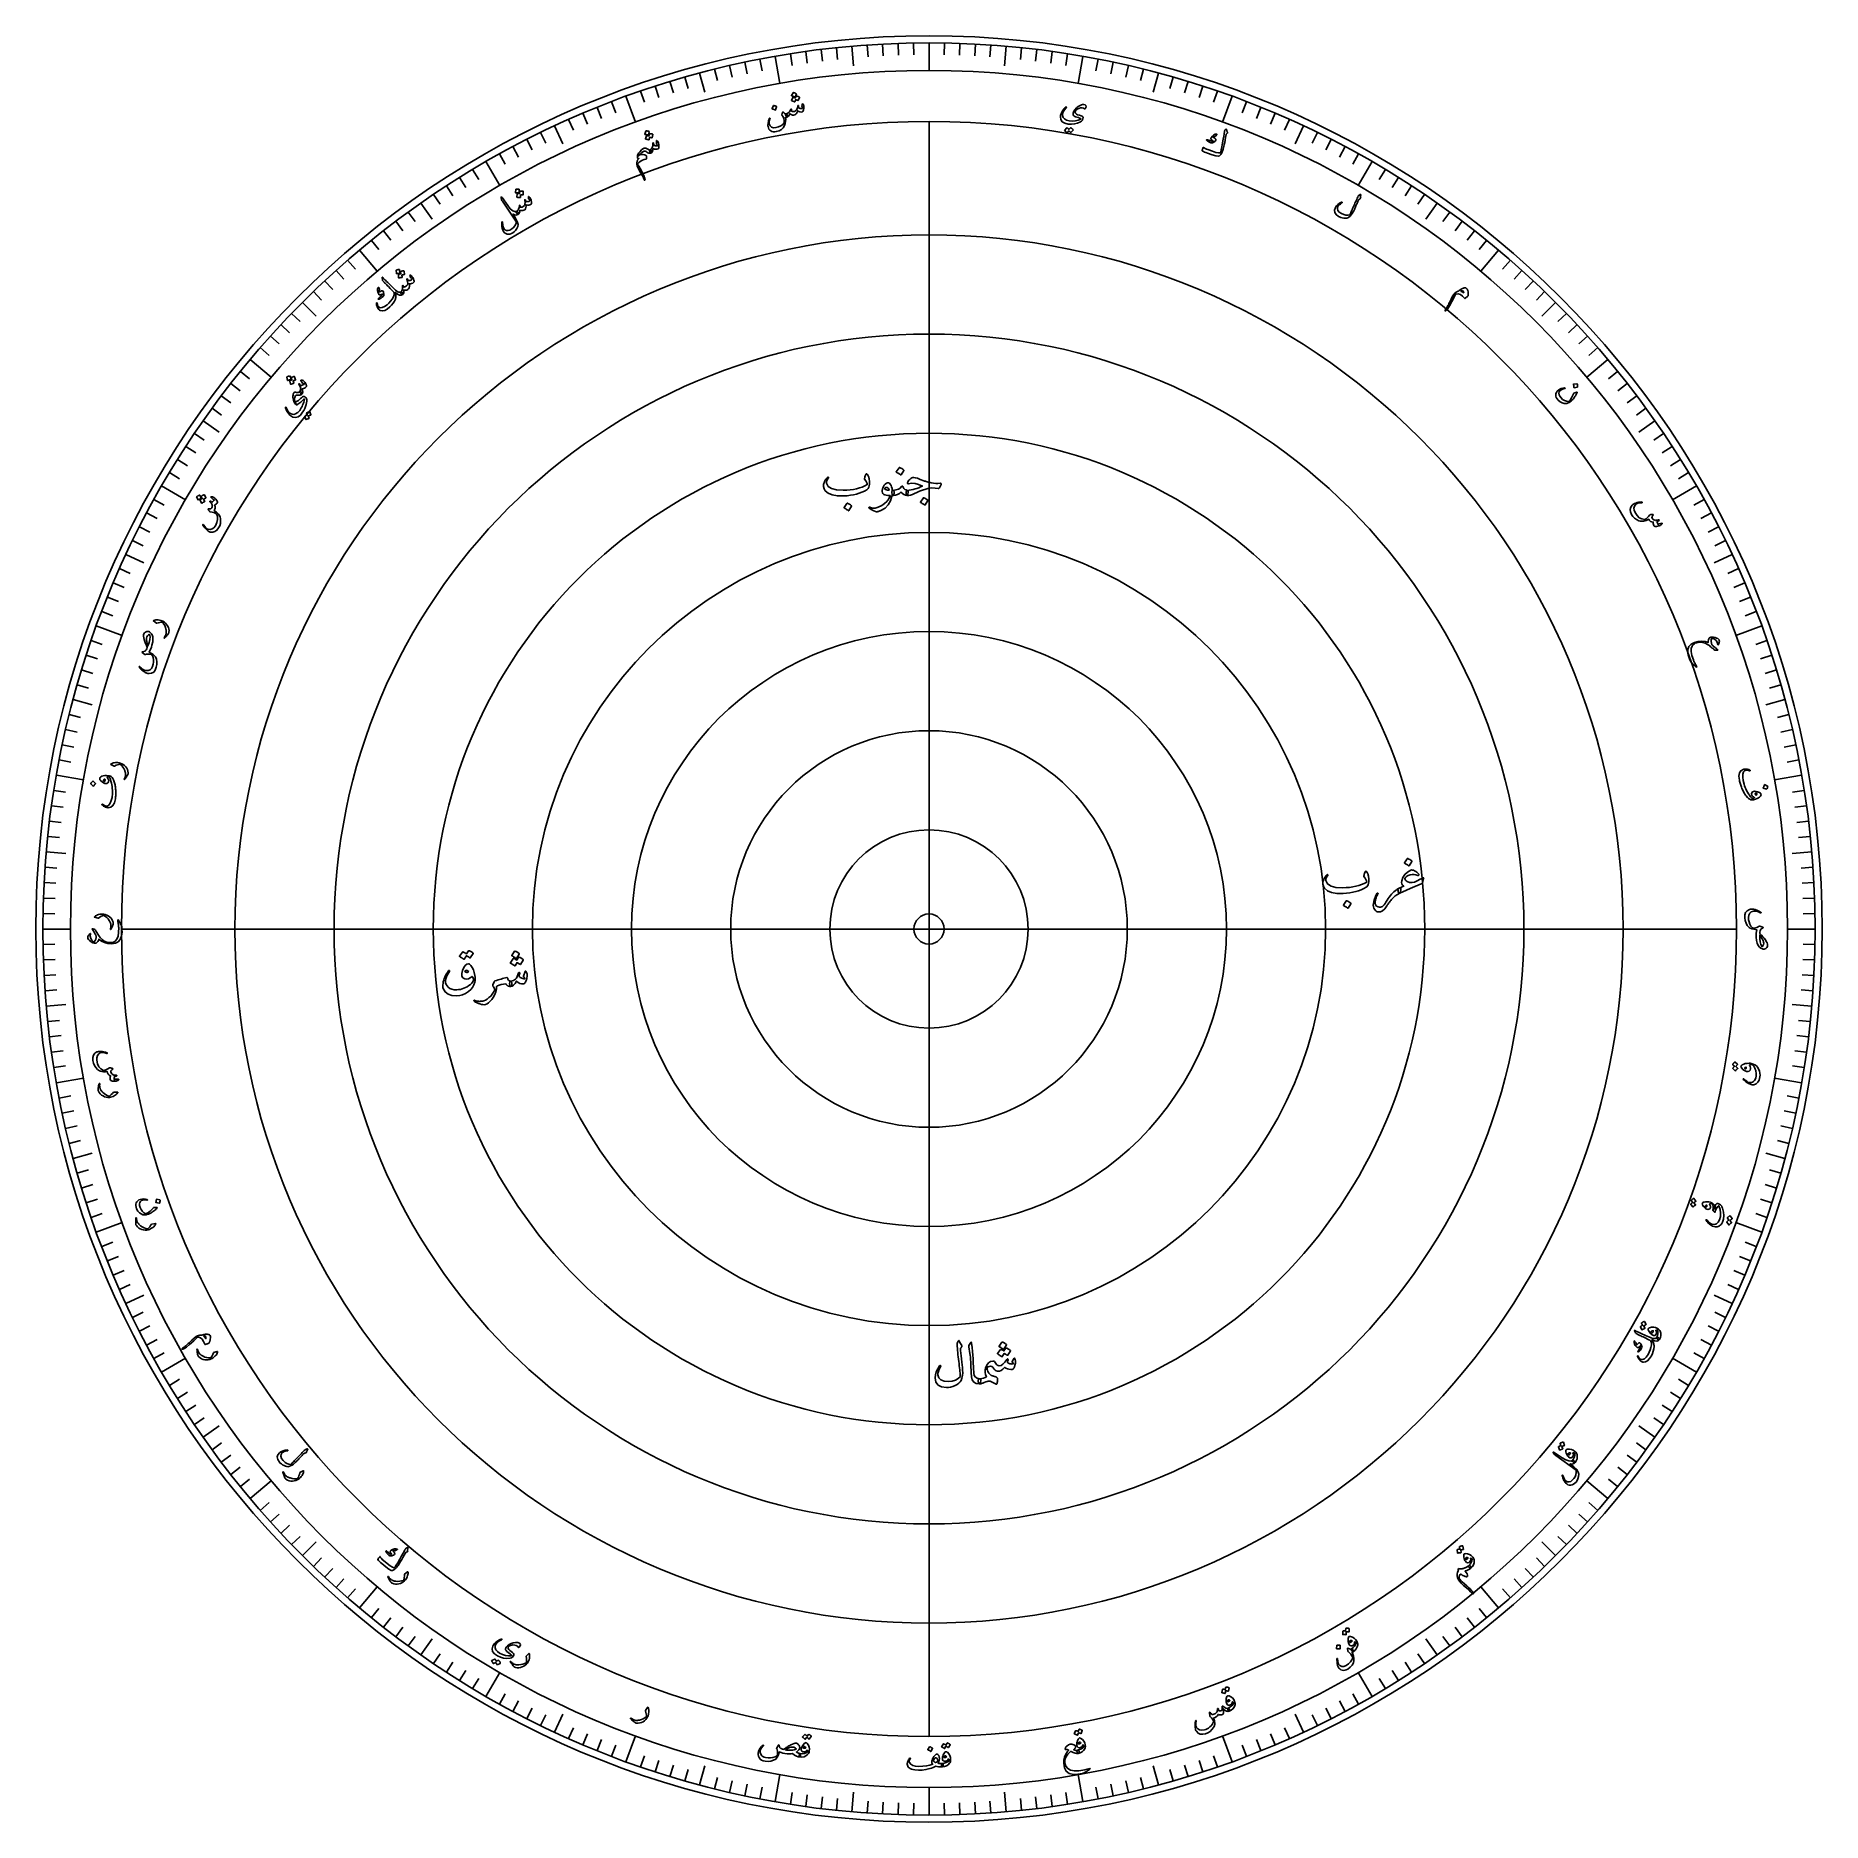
# Model space of a CAD drawing. Header units: millimetres. Extents: x -125 to 125, y -125 to 125.
import ezdxf

# ---------------------------------------------------------------- set-up
doc = ezdxf.new("R2010")
doc.units = ezdxf.units.MM
for name, color, linetype in [('CUT_INNER', 6, 'Continuous'), ('CUT_OUTER', 1, 'Continuous'), ('ENGRAVE', 7, 'Continuous'), ('ENGRAVE_FINE', 8, 'Continuous'), ('TEXT', 5, 'Continuous')]:
    doc.layers.add(name, color=color, linetype=linetype)

msp = doc.modelspace()

# ---------------------------------------------------------------- linework, layer by layer
at = {"layer": 'CUT_INNER'}
msp.add_circle((0, 0), 2.1, dxfattribs=at)
at = {"layer": 'CUT_OUTER'}
msp.add_circle((0, 0), 125, dxfattribs=at)
at = {"layer": 'ENGRAVE'}
for points in [[(-10.8073, 123.5281), (-10.5676, 120.7886)], [(0, 124), (0, 120.15)], [(10.8073, 123.5281), (10.5676, 120.7886)], [(-21.5324, 122.1162), (-20.8638, 118.3247)], [(21.5324, 122.1162), (20.8638, 118.3247)], [(-32.0936, 119.7748), (-31.3818, 117.1185)], [(32.0936, 119.7748), (31.3818, 117.1185)], [(-42.4105, 116.5219), (-41.0937, 112.9041)], [(42.4105, 116.5219), (41.0937, 112.9041)], [(0, -113), (0, 113)], [(-52.4047, 112.3822), (-51.2425, 109.8898)], [(52.4047, 112.3822), (51.2425, 109.8898)], [(-62, 107.3872), (-60.075, 104.053)], [(62, 107.3872), (60.075, 104.053)], [(-71.1235, 101.5749), (-69.5461, 99.3222)], [(71.1235, 101.5749), (69.5461, 99.3222)], [(-79.7057, 94.9895), (-77.2309, 92.0402)], [(79.7057, 94.9895), (77.2309, 92.0402)], [(-87.6812, 87.6812), (-85.7367, 85.7367)], [(87.6812, 87.6812), (85.7367, 85.7367)], [(-94.9895, 79.7057), (-92.0402, 77.2309)], [(94.9895, 79.7057), (92.0402, 77.2309)], [(-101.5749, 71.1235), (-99.3222, 69.5461)], [(101.5749, 71.1235), (99.3222, 69.5461)], [(-107.3872, 62), (-104.053, 60.075)], [(107.3872, 62), (104.053, 60.075)], [(-112.3822, 52.4047), (-109.8898, 51.2425)], [(112.3822, 52.4047), (109.8898, 51.2425)], [(-116.5219, 42.4105), (-112.9041, 41.0937)], [(116.5219, 42.4105), (112.9041, 41.0937)], [(-119.7748, 32.0936), (-117.1185, 31.3818)], [(119.7748, 32.0936), (117.1185, 31.3818)], [(-122.1162, 21.5324), (-118.3247, 20.8638)], [(122.1162, 21.5324), (118.3247, 20.8638)], [(-123.5281, 10.8073), (-120.7886, 10.5676)], [(123.5281, 10.8073), (120.7886, 10.5676)], [(-124, 0), (-120.15, 0)], [(-113, 0), (113, 0)], [(124, 0), (120.15, 0)], [(-123.5281, -10.8073), (-120.7886, -10.5676)], [(123.5281, -10.8073), (120.7886, -10.5676)], [(-122.1162, -21.5324), (-118.3247, -20.8638)], [(122.1162, -21.5324), (118.3247, -20.8638)], [(-119.7748, -32.0936), (-117.1185, -31.3818)], [(119.7748, -32.0936), (117.1185, -31.3818)], [(-116.5219, -42.4105), (-112.9041, -41.0937)], [(116.5219, -42.4105), (112.9041, -41.0937)], [(-112.3822, -52.4047), (-109.8898, -51.2425)], [(112.3822, -52.4047), (109.8898, -51.2425)], [(-107.3872, -62), (-104.053, -60.075)], [(107.3872, -62), (104.053, -60.075)], [(-101.5749, -71.1235), (-99.3222, -69.5461)], [(101.5749, -71.1235), (99.3222, -69.5461)], [(-94.9895, -79.7057), (-92.0402, -77.2309)], [(94.9895, -79.7057), (92.0402, -77.2309)], [(-87.6812, -87.6812), (-85.7367, -85.7367)], [(87.6812, -87.6812), (85.7367, -85.7367)], [(-79.7057, -94.9895), (-77.2309, -92.0402)], [(79.7057, -94.9895), (77.2309, -92.0402)], [(-71.1235, -101.5749), (-69.5461, -99.3222)], [(71.1235, -101.5749), (69.5461, -99.3222)], [(-62, -107.3872), (-60.075, -104.053)], [(62, -107.3872), (60.075, -104.053)], [(-52.4047, -112.3822), (-51.2425, -109.8898)], [(52.4047, -112.3822), (51.2425, -109.8898)], [(-42.4105, -116.5219), (-41.0937, -112.9041)], [(42.4105, -116.5219), (41.0937, -112.9041)], [(-32.0936, -119.7748), (-31.3818, -117.1185)], [(32.0936, -119.7748), (31.3818, -117.1185)], [(-21.5324, -122.1162), (-20.8638, -118.3247)], [(21.5324, -122.1162), (20.8638, -118.3247)], [(-10.8073, -123.5281), (-10.5676, -120.7886)], [(0, -124), (0, -120.15)], [(10.8073, -123.5281), (10.5676, -120.7886)]]:
    msp.add_lwpolyline(points, dxfattribs=at)
for radius in [124, 120.15, 113, 83.25, 55.5, 27.75]:
    msp.add_circle((0, 0), radius, dxfattribs=at)
at = {"layer": 'ENGRAVE_FINE'}
for points in [[(-17.2575, 122.7932), (-17.0278, 121.1593)], [(-15.1118, 123.0757), (-14.9107, 121.438)], [(-12.9615, 123.3207), (-12.7891, 121.6798)], [(-8.6498, 123.6979), (-8.5347, 122.052)], [(-6.4897, 123.8301), (-6.4033, 122.1823)], [(-4.3275, 123.9245), (-4.27, 122.2755)], [(-2.1641, 123.9811), (-2.1353, 122.3314)], [(2.1641, 123.9811), (2.1353, 122.3314)], [(4.3275, 123.9245), (4.27, 122.2755)], [(6.4897, 123.8301), (6.4033, 122.1823)], [(8.6498, 123.6979), (8.5347, 122.052)], [(12.9615, 123.3207), (12.7891, 121.6798)], [(15.1118, 123.0757), (14.9107, 121.438)], [(17.2575, 122.7932), (17.0278, 121.1593)], [(-29.9983, 120.3167), (-29.5991, 118.7157)], [(-27.8939, 120.8219), (-27.5228, 119.2142)], [(-25.781, 121.2903), (-25.438, 119.6764)], [(-23.6603, 121.7218), (-23.3455, 120.1021)], [(-19.3979, 122.4734), (-19.1398, 120.8437)], [(19.3979, 122.4734), (19.1398, 120.8437)], [(23.6603, 121.7218), (23.3455, 120.1021)], [(25.781, 121.2903), (25.438, 119.6764)], [(27.8939, 120.8219), (27.5228, 119.2142)], [(29.9983, 120.3167), (29.5991, 118.7157)], [(-38.3181, 117.931), (-37.8082, 116.3618)], [(-36.2541, 118.5818), (-35.7717, 117.0039)], [(-34.179, 119.1965), (-33.7242, 117.6104)], [(34.179, 119.1965), (33.7242, 117.6104)], [(36.2541, 118.5818), (35.7717, 117.0039)], [(38.3181, 117.931), (37.8082, 116.3618)], [(-44.4376, 115.764), (-43.8463, 114.2236)], [(-40.3705, 117.2443), (-39.8333, 115.6842)], [(40.3705, 117.2443), (39.8333, 115.6842)], [(44.4376, 115.764), (43.8463, 114.2236)], [(-50.4353, 113.2796), (-49.7642, 111.7723)], [(-48.4507, 114.1426), (-47.806, 112.6238)], [(-46.4512, 114.9708), (-45.8331, 113.4409)], [(46.4512, 114.9708), (45.8331, 113.4409)], [(48.4507, 114.1426), (47.806, 112.6238)], [(50.4353, 113.2796), (49.7642, 111.7723)], [(-56.2948, 110.4848), (-55.5457, 109.0146)], [(-54.358, 111.4505), (-53.6347, 109.9675)], [(54.358, 111.4505), (53.6347, 109.9675)], [(56.2948, 110.4848), (55.5457, 109.0146)], [(-60.1164, 108.4528), (-59.3165, 107.0097)], [(-58.2145, 109.4855), (-57.4398, 108.0286)], [(58.2145, 109.4855), (57.4398, 108.0286)], [(60.1164, 108.4528), (59.3165, 107.0097)], [(-65.71, 105.158), (-64.8356, 103.7587)], [(-63.8647, 106.2887), (-63.0149, 104.8744)], [(63.8647, 106.2887), (63.0149, 104.8744)], [(65.71, 105.158), (64.8356, 103.7587)], [(-69.3399, 102.8007), (-68.4173, 101.4327)], [(-67.5352, 103.9952), (-66.6366, 102.6113)], [(67.5352, 103.9952), (66.6366, 102.6113)], [(69.3399, 102.8007), (68.4173, 101.4327)], [(-72.8854, 100.3181), (-71.9155, 98.9832)], [(72.8854, 100.3181), (71.9155, 98.9832)], [(-76.342, 97.7133), (-75.3262, 96.4131)], [(-74.6251, 99.0308), (-73.6321, 97.7131)], [(74.6251, 99.0308), (73.6321, 97.7131)], [(76.342, 97.7133), (75.3262, 96.4131)], [(-78.0357, 96.3661), (-76.9973, 95.0838)], [(78.0357, 96.3661), (76.9973, 95.0838)], [(-81.3513, 93.584), (-80.2688, 92.3387)], [(81.3513, 93.584), (80.2688, 92.3387)], [(-84.5678, 90.6879), (-83.4425, 89.4811)], [(-82.9722, 92.15), (-81.8681, 90.9238)], [(82.9722, 92.15), (81.8681, 90.9238)], [(84.5678, 90.6879), (83.4425, 89.4811)], [(-86.1376, 89.1981), (-84.9915, 88.0112)], [(86.1376, 89.1981), (84.9915, 88.0112)], [(-89.1981, 86.1376), (-88.0112, 84.9915)], [(89.1981, 86.1376), (88.0112, 84.9915)], [(-92.15, 82.9722), (-90.9238, 81.8681)], [(-90.6879, 84.5678), (-89.4811, 83.4425)], [(90.6879, 84.5678), (89.4811, 83.4425)], [(92.15, 82.9722), (90.9238, 81.8681)], [(-93.584, 81.3513), (-92.3387, 80.2688)], [(93.584, 81.3513), (92.3387, 80.2688)], [(-96.3661, 78.0357), (-95.0838, 76.9973)], [(96.3661, 78.0357), (95.0838, 76.9973)], [(-97.7133, 76.342), (-96.4131, 75.3262)], [(97.7133, 76.342), (96.4131, 75.3262)], [(-100.3181, 72.8854), (-98.9832, 71.9155)], [(-99.0308, 74.6251), (-97.7131, 73.6321)], [(99.0308, 74.6251), (97.7131, 73.6321)], [(100.3181, 72.8854), (98.9832, 71.9155)], [(-103.9952, 67.5352), (-102.6113, 66.6366)], [(-102.8007, 69.3399), (-101.4327, 68.4173)], [(102.8007, 69.3399), (101.4327, 68.4173)], [(103.9952, 67.5352), (102.6113, 66.6366)], [(-105.158, 65.71), (-103.7587, 64.8356)], [(105.158, 65.71), (103.7587, 64.8356)], [(-106.2887, 63.8647), (-104.8744, 63.0149)], [(106.2887, 63.8647), (104.8744, 63.0149)], [(-108.4528, 60.1164), (-107.0097, 59.3165)], [(108.4528, 60.1164), (107.0097, 59.3165)], [(-109.4855, 58.2145), (-108.0286, 57.4398)], [(109.4855, 58.2145), (108.0286, 57.4398)], [(-110.4848, 56.2948), (-109.0146, 55.5457)], [(110.4848, 56.2948), (109.0146, 55.5457)], [(-111.4505, 54.358), (-109.9675, 53.6347)], [(111.4505, 54.358), (109.9675, 53.6347)], [(-113.2796, 50.4353), (-111.7723, 49.7642)], [(113.2796, 50.4353), (111.7723, 49.7642)], [(-114.1426, 48.4507), (-112.6238, 47.806)], [(114.1426, 48.4507), (112.6238, 47.806)], [(-114.9708, 46.4512), (-113.4409, 45.8331)], [(114.9708, 46.4512), (113.4409, 45.8331)], [(-115.764, 44.4376), (-114.2236, 43.8463)], [(115.764, 44.4376), (114.2236, 43.8463)], [(-117.2443, 40.3705), (-115.6842, 39.8333)], [(117.2443, 40.3705), (115.6842, 39.8333)], [(-117.931, 38.3181), (-116.3618, 37.8082)], [(117.931, 38.3181), (116.3618, 37.8082)], [(-118.5818, 36.2541), (-117.0039, 35.7717)], [(118.5818, 36.2541), (117.0039, 35.7717)], [(-119.1965, 34.179), (-117.6104, 33.7242)], [(119.1965, 34.179), (117.6104, 33.7242)], [(-120.8219, 27.8939), (-119.2142, 27.5228)], [(-120.3167, 29.9983), (-118.7157, 29.5991)], [(120.3167, 29.9983), (118.7157, 29.5991)], [(120.8219, 27.8939), (119.2142, 27.5228)], [(-121.2903, 25.781), (-119.6764, 25.438)], [(121.2903, 25.781), (119.6764, 25.438)], [(-121.7218, 23.6603), (-120.1021, 23.3455)], [(121.7218, 23.6603), (120.1021, 23.3455)], [(-122.4734, 19.3979), (-120.8437, 19.1398)], [(122.4734, 19.3979), (120.8437, 19.1398)], [(-123.0757, 15.1118), (-121.438, 14.9107)], [(-122.7932, 17.2575), (-121.1593, 17.0278)], [(122.7932, 17.2575), (121.1593, 17.0278)], [(123.0757, 15.1118), (121.438, 14.9107)], [(-123.3207, 12.9615), (-121.6798, 12.7891)], [(123.3207, 12.9615), (121.6798, 12.7891)], [(-123.6979, 8.6498), (-122.052, 8.5347)], [(123.6979, 8.6498), (122.052, 8.5347)], [(-123.8301, 6.4897), (-122.1823, 6.4033)], [(123.8301, 6.4897), (122.1823, 6.4033)], [(-123.9245, 4.3275), (-122.2755, 4.27)], [(123.9245, 4.3275), (122.2755, 4.27)], [(-123.9811, 2.1641), (-122.3314, 2.1353)], [(123.9811, 2.1641), (122.3314, 2.1353)], [(-123.9811, -2.1641), (-122.3314, -2.1353)], [(123.9811, -2.1641), (122.3314, -2.1353)], [(-123.9245, -4.3275), (-122.2755, -4.27)], [(123.9245, -4.3275), (122.2755, -4.27)], [(-123.8301, -6.4897), (-122.1823, -6.4033)], [(123.8301, -6.4897), (122.1823, -6.4033)], [(-123.6979, -8.6498), (-122.052, -8.5347)], [(123.6979, -8.6498), (122.052, -8.5347)], [(-123.3207, -12.9615), (-121.6798, -12.7891)], [(-123.0757, -15.1118), (-121.438, -14.9107)], [(123.0757, -15.1118), (121.438, -14.9107)], [(123.3207, -12.9615), (121.6798, -12.7891)], [(-122.7932, -17.2575), (-121.1593, -17.0278)], [(122.7932, -17.2575), (121.1593, -17.0278)], [(-122.4734, -19.3979), (-120.8437, -19.1398)], [(122.4734, -19.3979), (120.8437, -19.1398)], [(-121.7218, -23.6603), (-120.1021, -23.3455)], [(121.7218, -23.6603), (120.1021, -23.3455)], [(-121.2903, -25.781), (-119.6764, -25.438)], [(121.2903, -25.781), (119.6764, -25.438)], [(-120.8219, -27.8939), (-119.2142, -27.5228)], [(-120.3167, -29.9983), (-118.7157, -29.5991)], [(120.3167, -29.9983), (118.7157, -29.5991)], [(120.8219, -27.8939), (119.2142, -27.5228)], [(-119.1965, -34.179), (-117.6104, -33.7242)], [(119.1965, -34.179), (117.6104, -33.7242)], [(-118.5818, -36.2541), (-117.0039, -35.7717)], [(118.5818, -36.2541), (117.0039, -35.7717)], [(-117.931, -38.3181), (-116.3618, -37.8082)], [(-117.2443, -40.3705), (-115.6842, -39.8333)], [(117.2443, -40.3705), (115.6842, -39.8333)], [(117.931, -38.3181), (116.3618, -37.8082)], [(-115.764, -44.4376), (-114.2236, -43.8463)], [(115.764, -44.4376), (114.2236, -43.8463)], [(-114.9708, -46.4512), (-113.4409, -45.8331)], [(114.9708, -46.4512), (113.4409, -45.8331)], [(-114.1426, -48.4507), (-112.6238, -47.806)], [(-113.2796, -50.4353), (-111.7723, -49.7642)], [(113.2796, -50.4353), (111.7723, -49.7642)], [(114.1426, -48.4507), (112.6238, -47.806)], [(-111.4505, -54.358), (-109.9675, -53.6347)], [(111.4505, -54.358), (109.9675, -53.6347)], [(-110.4848, -56.2948), (-109.0146, -55.5457)], [(-109.4855, -58.2145), (-108.0286, -57.4398)], [(109.4855, -58.2145), (108.0286, -57.4398)], [(110.4848, -56.2948), (109.0146, -55.5457)], [(-108.4528, -60.1164), (-107.0097, -59.3165)], [(108.4528, -60.1164), (107.0097, -59.3165)], [(-106.2887, -63.8647), (-104.8744, -63.0149)], [(-105.158, -65.71), (-103.7587, -64.8356)], [(105.158, -65.71), (103.7587, -64.8356)], [(106.2887, -63.8647), (104.8744, -63.0149)], [(-103.9952, -67.5352), (-102.6113, -66.6366)], [(103.9952, -67.5352), (102.6113, -66.6366)], [(-102.8007, -69.3399), (-101.4327, -68.4173)], [(102.8007, -69.3399), (101.4327, -68.4173)], [(-100.3181, -72.8854), (-98.9832, -71.9155)], [(100.3181, -72.8854), (98.9832, -71.9155)], [(-99.0308, -74.6251), (-97.7131, -73.6321)], [(99.0308, -74.6251), (97.7131, -73.6321)], [(-97.7133, -76.342), (-96.4131, -75.3262)], [(-96.3661, -78.0357), (-95.0838, -76.9973)], [(96.3661, -78.0357), (95.0838, -76.9973)], [(97.7133, -76.342), (96.4131, -75.3262)], [(-93.584, -81.3513), (-92.3387, -80.2688)], [(-92.15, -82.9722), (-90.9238, -81.8681)], [(92.15, -82.9722), (90.9238, -81.8681)], [(93.584, -81.3513), (92.3387, -80.2688)], [(-90.6879, -84.5678), (-89.4811, -83.4425)], [(-89.1981, -86.1376), (-88.0112, -84.9915)], [(89.1981, -86.1376), (88.0112, -84.9915)], [(90.6879, -84.5678), (89.4811, -83.4425)], [(-86.1376, -89.1981), (-84.9915, -88.0112)], [(-84.5678, -90.6879), (-83.4425, -89.4811)], [(84.5678, -90.6879), (83.4425, -89.4811)], [(86.1376, -89.1981), (84.9915, -88.0112)], [(-82.9722, -92.15), (-81.8681, -90.9238)], [(-81.3513, -93.584), (-80.2688, -92.3387)], [(81.3513, -93.584), (80.2688, -92.3387)], [(82.9722, -92.15), (81.8681, -90.9238)], [(-78.0357, -96.3661), (-76.9973, -95.0838)], [(-76.342, -97.7133), (-75.3262, -96.4131)], [(76.342, -97.7133), (75.3262, -96.4131)], [(78.0357, -96.3661), (76.9973, -95.0838)], [(-74.6251, -99.0308), (-73.6321, -97.7131)], [(-72.8854, -100.3181), (-71.9155, -98.9832)], [(72.8854, -100.3181), (71.9155, -98.9832)], [(74.6251, -99.0308), (73.6321, -97.7131)], [(-69.3399, -102.8007), (-68.4173, -101.4327)], [(69.3399, -102.8007), (68.4173, -101.4327)], [(-67.5352, -103.9952), (-66.6366, -102.6113)], [(-65.71, -105.158), (-64.8356, -103.7587)], [(-63.8647, -106.2887), (-63.0149, -104.8744)], [(63.8647, -106.2887), (63.0149, -104.8744)], [(65.71, -105.158), (64.8356, -103.7587)], [(67.5352, -103.9952), (66.6366, -102.6113)], [(-60.1164, -108.4528), (-59.3165, -107.0097)], [(60.1164, -108.4528), (59.3165, -107.0097)], [(-58.2145, -109.4855), (-57.4398, -108.0286)], [(-56.2948, -110.4848), (-55.5457, -109.0146)], [(-54.358, -111.4505), (-53.6347, -109.9675)], [(54.358, -111.4505), (53.6347, -109.9675)], [(56.2948, -110.4848), (55.5457, -109.0146)], [(58.2145, -109.4855), (57.4398, -108.0286)], [(-50.4353, -113.2796), (-49.7642, -111.7723)], [(50.4353, -113.2796), (49.7642, -111.7723)], [(-48.4507, -114.1426), (-47.806, -112.6238)], [(-46.4512, -114.9708), (-45.8331, -113.4409)], [(-44.4376, -115.764), (-43.8463, -114.2236)], [(44.4376, -115.764), (43.8463, -114.2236)], [(46.4512, -114.9708), (45.8331, -113.4409)], [(48.4507, -114.1426), (47.806, -112.6238)], [(-40.3705, -117.2443), (-39.8333, -115.6842)], [(-38.3181, -117.931), (-37.8082, -116.3618)], [(-36.2541, -118.5818), (-35.7717, -117.0039)], [(36.2541, -118.5818), (35.7717, -117.0039)], [(38.3181, -117.931), (37.8082, -116.3618)], [(40.3705, -117.2443), (39.8333, -115.6842)], [(-34.179, -119.1965), (-33.7242, -117.6104)], [(-29.9983, -120.3167), (-29.5991, -118.7157)], [(-27.8939, -120.8219), (-27.5228, -119.2142)], [(-25.781, -121.2903), (-25.438, -119.6764)], [(25.781, -121.2903), (25.438, -119.6764)], [(27.8939, -120.8219), (27.5228, -119.2142)], [(29.9983, -120.3167), (29.5991, -118.7157)], [(34.179, -119.1965), (33.7242, -117.6104)], [(-23.6603, -121.7218), (-23.3455, -120.1021)], [(-19.3979, -122.4734), (-19.1398, -120.8437)], [(-17.2575, -122.7932), (-17.0278, -121.1593)], [(-15.1118, -123.0757), (-14.9107, -121.438)], [(-12.9615, -123.3207), (-12.7891, -121.6798)], [(-8.6498, -123.6979), (-8.5347, -122.052)], [(-6.4897, -123.8301), (-6.4033, -122.1823)], [(-4.3275, -123.9245), (-4.27, -122.2755)], [(-2.1641, -123.9811), (-2.1353, -122.3314)], [(2.1641, -123.9811), (2.1353, -122.3314)], [(4.3275, -123.9245), (4.27, -122.2755)], [(6.4897, -123.8301), (6.4033, -122.1823)], [(8.6498, -123.6979), (8.5347, -122.052)], [(12.9615, -123.3207), (12.7891, -121.6798)], [(15.1118, -123.0757), (14.9107, -121.438)], [(17.2575, -122.7932), (17.0278, -121.1593)], [(19.3979, -122.4734), (19.1398, -120.8437)], [(23.6603, -121.7218), (23.3455, -120.1021)]]:
    msp.add_lwpolyline(points, dxfattribs=at)
for radius in [97.125, 69.375, 41.625, 13.875]:
    msp.add_circle((0, 0), radius, dxfattribs=at)
at = {"layer": 'TEXT'}
for points in [[(-21.7714, 115.2159), (-21.7662, 115.2235), (-21.7579, 115.2289), (-21.7467, 115.2324), (-21.7324, 115.2338), (-21.6255, 115.2125), (-21.5227, 115.1812), (-21.4241, 115.1399), (-21.3297, 115.0885), (-21.3198, 115.0799), (-21.3144, 115.0704), (-21.3135, 115.06), (-21.317, 115.0489), (-21.4847, 114.6186), (-21.4919, 114.6078), (-21.5029, 114.6034), (-21.5178, 114.6055), (-21.5365, 114.6141), (-21.5527, 114.6216), (-21.5782, 114.6326), (-21.6128, 114.6471), (-21.6567, 114.665), (-21.7105, 114.6864), (-21.7748, 114.711), (-21.8497, 114.7388), (-21.9351, 114.7698), (-21.9467, 114.7754), (-21.9533, 114.782), (-21.9547, 114.7896), (-21.9511, 114.7982)], [(-17.6831, 115.4648), (-17.673, 115.4741), (-17.6595, 115.4736), (-17.6425, 115.4631), (-17.622, 115.4428), (-17.5978, 115.4066), (-17.5756, 115.3533), (-17.5554, 115.2826), (-17.5371, 115.1947), (-17.5201, 115.0941), (-17.5106, 114.9951), (-17.5085, 114.8975), (-17.5137, 114.8014), (-17.5427, 114.6117), (-17.5856, 114.4719), (-17.6426, 114.3822), (-17.7138, 114.3425), (-17.894, 114.3252), (-18.0666, 114.3461), (-18.2317, 114.4051), (-18.3896, 114.5024), (-18.4544, 114.2988), (-18.5434, 114.1337), (-18.6566, 114.0071), (-18.794, 113.9188), (-18.9468, 113.8791), (-19.1104, 113.8923), (-19.285, 113.9584), (-19.4709, 114.0774), (-19.5725, 113.8881), (-19.6795, 113.7469), (-19.792, 113.6537), (-19.9101, 113.6086), (-19.9371, 113.6182), (-19.9678, 113.6561), (-20.0022, 113.7221), (-20.0402, 113.8163), (-20.0648, 113.9115), (-20.0647, 113.9849), (-20.0399, 114.0364), (-19.9903, 114.0661), (-19.766, 114.1599), (-19.5791, 114.2984), (-19.4295, 114.482), (-19.3171, 114.7107), (-19.311, 114.7232), (-19.3038, 114.7326), (-19.2953, 114.7389), (-19.2857, 114.7421), (-19.2734, 114.7429), (-19.262, 114.7409), (-19.2514, 114.7361), (-19.2416, 114.7286), (-19.2322, 114.7021), (-19.2356, 114.6537), (-19.2516, 114.5837), (-19.2802, 114.4918), (-19.2131, 114.4361), (-19.1178, 114.4027), (-18.9943, 114.3915), (-18.8426, 114.4025), (-18.6626, 114.4722), (-18.5204, 114.6264), (-18.4155, 114.8651), (-18.3477, 115.1885), (-18.3445, 115.2051), (-18.3392, 115.2173), (-18.332, 115.2254), (-18.3227, 115.2291), (-18.3081, 115.2301), (-18.2951, 115.2283), (-18.2835, 115.2236), (-18.2735, 115.216), (-18.2651, 115.2043), (-18.2592, 115.1922), (-18.2559, 115.1796), (-18.2552, 115.1667), (-18.2722, 114.9445), (-18.2042, 114.901), (-18.1252, 114.8659), (-18.0351, 114.8389), (-17.9339, 114.8201), (-17.8372, 114.8127), (-17.7654, 114.8189), (-17.7186, 114.8389), (-17.6967, 114.8726), (-17.6951, 114.9192), (-17.7098, 114.9829), (-17.7409, 115.0636), (-17.7883, 115.1614), (-17.7874, 115.1912), (-17.7696, 115.2517), (-17.7348, 115.3429), (-17.6831, 115.4648)], [(-18.5808, 116.5521), (-18.5754, 116.5595), (-18.5669, 116.5647), (-18.5555, 116.5679), (-18.5411, 116.5689), (-18.4872, 116.5582), (-18.4346, 116.5453), (-18.3833, 116.5302), (-18.3334, 116.5129), (-18.2844, 116.4931), (-18.2361, 116.4707), (-18.1883, 116.4455), (-18.1411, 116.4176), (-18.1314, 116.4084), (-18.1261, 116.3978), (-18.1252, 116.3858), (-18.1288, 116.3725), (-18.3154, 115.9462), (-18.3214, 115.94), (-18.3313, 115.9384), (-18.3453, 115.9415), (-18.3634, 115.9491), (-18.3752, 115.9544), (-18.3938, 115.9625), (-18.4192, 115.9735), (-18.4512, 115.9874), (-18.4899, 116.0037), (-18.5353, 116.0223), (-18.5873, 116.0431), (-18.646, 116.066), (-18.7799, 115.7516), (-18.7878, 115.7431), (-18.7992, 115.7406), (-18.8143, 115.7441), (-18.833, 115.7534), (-18.8491, 115.7613), (-18.8744, 115.7728), (-18.9088, 115.7881), (-18.9525, 115.8071), (-19.006, 115.8298), (-19.07, 115.8558), (-19.1446, 115.8854), (-19.2296, 115.9184), (-19.2389, 115.9247), (-19.2437, 115.9318), (-19.244, 115.9396), (-19.2398, 115.9481), (-19.0477, 116.3564), (-19.0423, 116.3638), (-19.0339, 116.3691), (-19.0225, 116.3723), (-19.008, 116.3733), (-18.9699, 116.366), (-18.9319, 116.3576), (-18.8941, 116.3483), (-18.8565, 116.3379), (-18.8193, 116.3261), (-18.7829, 116.3125), (-18.7471, 116.2972), (-18.7121, 116.2801)], [(-19.0238, 117.0245), (-19.0183, 117.0319), (-19.0098, 117.0372), (-18.9984, 117.0403), (-18.9839, 117.0414), (-18.9297, 117.0309), (-18.8769, 117.0182), (-18.8253, 117.0033), (-18.7752, 116.9862), (-18.7259, 116.9666), (-18.6773, 116.9444), (-18.6292, 116.9194), (-18.5818, 116.8916), (-18.5694, 116.8809), (-18.5624, 116.8699), (-18.5606, 116.8587), (-18.5641, 116.8474), (-18.7506, 116.4203), (-18.7585, 116.4119), (-18.77, 116.4094), (-18.7852, 116.4128), (-18.8039, 116.4222), (-18.8201, 116.43), (-18.8455, 116.4416), (-18.8801, 116.4569), (-18.924, 116.4759), (-18.9777, 116.4986), (-19.0421, 116.5247), (-19.1169, 116.5543), (-19.2024, 116.5873), (-19.214, 116.5932), (-19.2204, 116.6), (-19.2217, 116.6076), (-19.2178, 116.6161)], [(21.7606, 114.782), (21.606, 114.8679), (21.4222, 114.9047), (21.2095, 114.8919), (20.9682, 114.8297), (20.8093, 114.7569), (20.6706, 114.6607), (20.5523, 114.5411), (20.4543, 114.398), (20.4417, 114.3682), (20.4353, 114.3359), (20.435, 114.3012), (20.4408, 114.2641), (20.5018, 114.1411), (20.6218, 114.0349), (20.8009, 113.9453), (21.0389, 113.8721), (21.2741, 113.8018), (21.4395, 113.7225), (21.5352, 113.6345), (21.5613, 113.5379), (21.5309, 113.352), (21.4635, 113.194), (21.3592, 113.064), (21.2183, 112.9619), (20.7974, 112.7735), (20.366, 112.6559), (19.9233, 112.6089), (19.4687, 112.6324), (18.9882, 112.7497), (18.6486, 112.9594), (18.4496, 113.2627), (18.3915, 113.6604), (18.4181, 113.8691), (18.4843, 114.0897), (18.5903, 114.3222), (18.7364, 114.5664), (18.7844, 114.6331), (18.8329, 114.697), (18.882, 114.7583), (18.9317, 114.8168), (18.9824, 114.8728), (19.0343, 114.9267), (19.0876, 114.9783), (19.1422, 115.0278), (19.1704, 115.0473), (19.1937, 115.0532), (19.2121, 115.0456), (19.2256, 115.0244), (19.231, 114.9999), (19.2294, 114.9766), (19.2208, 114.9545), (19.2052, 114.9336), (18.9396, 114.6311), (18.7657, 114.3472), (18.6826, 114.0823), (18.6897, 113.8366), (18.7966, 113.5614), (18.9842, 113.3483), (19.2527, 113.197), (19.6024, 113.1068), (20.063, 113.0637), (20.4889, 113.0847), (20.8806, 113.1701), (21.2387, 113.3204), (21.2613, 113.3346), (21.2718, 113.351), (21.2704, 113.3696), (21.2571, 113.3905), (21.1956, 113.4361), (21.0834, 113.4859), (20.9205, 113.5397), (20.7067, 113.5972), (20.4907, 113.6646), (20.3312, 113.7463), (20.2282, 113.8426), (20.1818, 113.9537), (20.1728, 114.0762), (20.1863, 114.2006), (20.2224, 114.3269), (20.281, 114.4551), (20.4414, 114.6989), (20.6425, 114.9136), (20.8845, 115.099), (21.1675, 115.2549), (21.2418, 115.2904), (21.313, 115.3199), (21.3812, 115.3434), (21.4463, 115.3608), (21.5081, 115.3726), (21.5663, 115.3792), (21.6209, 115.3804), (21.6718, 115.3765), (21.8636, 115.3216), (21.967, 115.2142), (21.9823, 115.0547), (21.9095, 114.843), (21.8747, 114.7888), (21.8383, 114.7606), (21.8003, 114.7583), (21.7606, 114.782)], [(-20.4884, 114.2818), (-20.477, 114.3127), (-20.4602, 114.3288), (-20.4382, 114.3301), (-20.4109, 114.3167), (-20.3947, 114.3045), (-20.3759, 114.2888), (-20.3545, 114.2697), (-20.3305, 114.2471), (-20.3043, 114.2213), (-20.2763, 114.1925), (-20.2465, 114.1608), (-20.2149, 114.1261), (-20.1717, 114.0902), (-20.1198, 114.0682), (-20.0594, 114.0602), (-19.9903, 114.0661), (-19.9417, 114.0677), (-19.9021, 114.054), (-19.8716, 114.0249), (-19.8502, 113.9805), (-19.8379, 113.9306), (-19.8331, 113.8748), (-19.8357, 113.8131), (-19.8457, 113.7456), (-19.8588, 113.6883), (-19.8738, 113.6463), (-19.891, 113.6198), (-19.9101, 113.6086), (-20.0664, 113.5811), (-20.0485, 113.2835), (-20.0694, 112.9908), (-20.1289, 112.703), (-20.2268, 112.42), (-20.3998, 112.1252), (-20.649, 111.8867), (-20.9743, 111.704), (-21.3761, 111.5766), (-21.5901, 111.5459), (-21.7892, 111.5545), (-21.9738, 111.6025), (-22.1439, 111.6899), (-22.2879, 111.8083), (-22.3991, 111.9482), (-22.4774, 112.1099), (-22.5226, 112.2933), (-22.5323, 112.3958), (-22.5327, 112.509), (-22.5239, 112.633), (-22.5058, 112.7677), (-22.479, 112.913), (-22.444, 113.0688), (-22.4008, 113.2351), (-22.3493, 113.4118), (-22.3437, 113.4267), (-22.3362, 113.438), (-22.3266, 113.4458), (-22.315, 113.4501), (-22.2984, 113.452), (-22.2838, 113.451), (-22.2712, 113.4468), (-22.2607, 113.4397), (-22.2508, 113.4275), (-22.2461, 113.4123), (-22.2468, 113.3941), (-22.2528, 113.3729), (-22.3159, 113.13), (-22.3535, 112.9309), (-22.3656, 112.7756), (-22.3526, 112.664), (-22.2311, 112.3813), (-22.0353, 112.1992), (-21.7655, 112.1175), (-21.4213, 112.1355), (-21.0384, 112.2359), (-20.7164, 112.3846), (-20.4549, 112.5824), (-20.2539, 112.8294), (-20.2807, 113.1284), (-20.336, 113.3954), (-20.4201, 113.6304), (-20.5332, 113.8333), (-20.5519, 113.863), (-20.565, 113.8865), (-20.5723, 113.9039), (-20.574, 113.915)], [(-39.6355, 111.6571), (-39.6314, 111.6654), (-39.624, 111.6721), (-39.6133, 111.6773), (-39.5993, 111.6809), (-39.5441, 111.6802), (-39.4899, 111.6772), (-39.4366, 111.6717), (-39.3842, 111.6639), (-39.3323, 111.6534), (-39.2804, 111.6402), (-39.2287, 111.6242), (-39.1771, 111.6054), (-39.163, 111.597), (-39.1541, 111.5875), (-39.1504, 111.5769), (-39.1518, 111.5651), (-39.2587, 111.1116), (-39.2649, 111.1018), (-39.2758, 111.0973), (-39.2913, 111.098), (-39.3114, 111.1039), (-39.3287, 111.1087), (-39.3558, 111.1155), (-39.3926, 111.1244), (-39.4391, 111.1353), (-39.496, 111.1479), (-39.5639, 111.1621), (-39.6429, 111.1779), (-39.7328, 111.1951), (-39.7453, 111.1988), (-39.7528, 111.2044), (-39.7554, 111.2116), (-39.7531, 111.2207)], [(-39.1153, 111.2715), (-39.1113, 111.2798), (-39.1039, 111.2865), (-39.0933, 111.2916), (-39.0793, 111.2952), (-39.0243, 111.2943), (-38.9703, 111.291), (-38.9172, 111.2853), (-38.865, 111.2772), (-38.8134, 111.2665), (-38.7618, 111.2531), (-38.7103, 111.2369), (-38.6589, 111.2179), (-38.6477, 111.2105), (-38.6406, 111.201), (-38.6376, 111.1894), (-38.6387, 111.1757), (-38.7459, 110.7229), (-38.7506, 110.7158), (-38.7602, 110.7124), (-38.7745, 110.7129), (-38.7935, 110.7172), (-38.8062, 110.7202), (-38.8259, 110.7249), (-38.8528, 110.7312), (-38.8868, 110.7391), (-38.9278, 110.7483), (-38.9757, 110.7585), (-39.0306, 110.7696), (-39.0923, 110.7817), (-39.1678, 110.4484), (-39.174, 110.4387), (-39.1848, 110.4342), (-39.2002, 110.4349), (-39.2202, 110.4407), (-39.2375, 110.4456), (-39.2644, 110.4524), (-39.3011, 110.4613), (-39.3474, 110.4722), (-39.4041, 110.4849), (-39.4717, 110.4991), (-39.5503, 110.5149), (-39.6398, 110.5321), (-39.6501, 110.5367), (-39.6561, 110.5428), (-39.6578, 110.5504), (-39.6552, 110.5595), (-39.5393, 110.9956), (-39.5354, 111.0038), (-39.528, 111.0106), (-39.5174, 111.0157), (-39.5034, 111.0193), (-39.4646, 111.0189), (-39.4257, 111.0175), (-39.3869, 111.015), (-39.348, 111.0115), (-39.3094, 111.0066), (-39.2711, 110.9997), (-39.2332, 110.9911), (-39.1958, 110.9805)], [(-38.1305, 110.2812), (-38.129, 110.3036), (-38.1222, 110.3168), (-38.1103, 110.3209), (-38.0932, 110.3159), (-37.9856, 110.2363), (-37.8998, 110.1124), (-37.8358, 109.944), (-37.7933, 109.7315), (-37.7853, 109.6363), (-37.7847, 109.5447), (-37.7914, 109.4567), (-37.8054, 109.3724), (-37.8256, 109.2954), (-37.8479, 109.2362), (-37.8721, 109.1946), (-37.8985, 109.1708), (-38.0628, 109.1184), (-38.2319, 109.1065), (-38.4058, 109.135), (-38.5846, 109.2039), (-38.6326, 108.9642), (-38.7038, 108.7797), (-38.7984, 108.6505), (-38.9166, 108.5763), (-38.9373, 108.5761), (-38.9607, 108.5893), (-38.9869, 108.6159), (-39.0159, 108.6558), (-39.0862, 108.79), (-39.1192, 108.8943), (-39.115, 108.9688), (-39.0734, 109.0136), (-38.9533, 109.0815), (-38.8538, 109.1591), (-38.7746, 109.2465), (-38.7159, 109.3436), (-38.6757, 109.4588), (-38.6522, 109.6002), (-38.6452, 109.7678), (-38.6549, 109.9617), (-38.6531, 109.9859), (-38.6453, 110.0047), (-38.6315, 110.0181), (-38.6117, 110.0261), (-38.5892, 110.0275), (-38.5724, 110.0194), (-38.5611, 110.0018), (-38.5553, 109.9748), (-38.5415, 109.8699), (-38.5263, 109.7867), (-38.5098, 109.7251), (-38.4921, 109.6852), (-38.4669, 109.6602), (-38.4265, 109.6385), (-38.3709, 109.62), (-38.3, 109.6048), (-38.2181, 109.5968), (-38.1342, 109.5984), (-38.0481, 109.6096), (-37.9599, 109.6302), (-37.9596, 109.6303), (-37.9587, 109.6307), (-37.9571, 109.6312), (-37.955, 109.6319), (-37.9532, 109.6377), (-37.956, 109.6466), (-37.9633, 109.6588), (-37.9751, 109.6741), (-37.994, 109.6935), (-38.0229, 109.7177), (-38.0615, 109.7466), (-38.1101, 109.7803), (-38.1187, 109.7865), (-38.1249, 109.7956), (-38.1288, 109.8076), (-38.1302, 109.8225)], [(19.8143, 112.1109), (19.8217, 112.1161), (19.8311, 112.1184), (19.8425, 112.1177), (19.8559, 112.114), (19.9016, 112.0866), (19.9453, 112.0575), (19.9872, 112.0268), (20.0271, 111.9944), (20.0653, 111.96), (20.1021, 111.9233), (20.1375, 111.8841), (20.1715, 111.8426), (20.1774, 111.8307), (20.1788, 111.819), (20.1758, 111.8074), (20.1683, 111.796), (19.8613, 111.4525), (19.8539, 111.4486), (19.8443, 111.4503), (19.8325, 111.4577), (19.8185, 111.4706), (19.8094, 111.4819), (19.794, 111.4979), (19.7725, 111.5186), (19.7448, 111.544), (19.7106, 111.5744), (19.6697, 111.6103), (19.6221, 111.6516), (19.5677, 111.6983), (19.3272, 111.4311), (19.317, 111.4234), (19.3055, 111.4231), (19.2927, 111.4303), (19.2787, 111.4448), (19.2665, 111.4574), (19.2472, 111.4764), (19.2207, 111.5019), (19.187, 111.5339), (19.1456, 111.5725), (19.0956, 111.6177), (19.0373, 111.6695), (18.9704, 111.728), (18.9639, 111.737), (18.9618, 111.7452), (18.964, 111.7527), (18.9706, 111.7594), (19.2775, 112.0892), (19.2848, 112.0945), (19.2941, 112.0968), (19.3055, 112.0962), (19.319, 112.0925), (19.3583, 112.0715), (19.3959, 112.0485), (19.4319, 112.0234), (19.4662, 111.9963), (19.499, 111.9676), (19.5302, 111.9374), (19.5599, 111.9059), (19.588, 111.8729)], [(41.6419, 111.8777), (41.6505, 111.8154), (41.6614, 111.7554), (41.6744, 111.6977), (41.6897, 111.6423), (41.7076, 111.5889), (41.7282, 111.5376), (41.7518, 111.4884), (41.7781, 111.4411), (41.786, 111.4171), (41.7829, 111.3938), (41.7688, 111.3712), (41.7437, 111.3493), (41.6005, 111.2376), (41.586, 111.2251), (41.5748, 111.2141), (41.5671, 111.2046), (41.5627, 111.1966), (41.497, 110.7743), (41.4344, 110.3938), (41.3752, 110.0551), (41.3195, 109.7581), (41.2672, 109.5032), (41.2184, 109.2909), (41.173, 109.121), (41.1311, 108.9935), (41.0418, 108.7569), (41.0093, 108.6835), (40.973, 108.6111), (40.9331, 108.5398), (40.8894, 108.4696), (40.8417, 108.4005), (40.7897, 108.3327), (40.7335, 108.2662), (40.673, 108.2009), (40.4854, 108.1407), (40.1378, 108.1817), (39.6298, 108.3225), (38.96, 108.5607), (38.7535, 108.6428), (38.5643, 108.7238), (38.3924, 108.8038), (38.2377, 108.8829), (38.2251, 108.8945), (38.2178, 108.9076), (38.2159, 108.9223), (38.2192, 108.9386), (38.241, 109.0147), (38.2613, 109.0838), (38.2802, 109.1459), (38.2977, 109.201), (38.3139, 109.2497), (38.3291, 109.2925), (38.3433, 109.3296), (38.3565, 109.3609), (38.3649, 109.3781), (38.3748, 109.3859), (38.3861, 109.3843), (38.399, 109.3733), (38.5003, 109.299), (38.6375, 109.2222), (38.8104, 109.1427), (39.0192, 109.0604), (39.6493, 108.8332), (40.1523, 108.6827), (40.5291, 108.6106), (40.7803, 108.6182), (40.8352, 108.7654), (40.9056, 109.0439), (40.9912, 109.4538), (41.0914, 109.9952), (41.1867, 110.5392), (41.2565, 110.9513), (41.3014, 111.2316), (41.3217, 111.38), (41.326, 111.421), (41.33, 111.4594), (41.3338, 111.4952), (41.3373, 111.5283), (41.3404, 111.5585), (41.3429, 111.5854), (41.345, 111.609), (41.3466, 111.6295), (41.3528, 111.6729), (41.3658, 111.7118), (41.3856, 111.7461), (41.4121, 111.7758), (41.5746, 111.9247), (41.587, 111.9342), (41.5984, 111.9393), (41.6089, 111.9399), (41.6184, 111.936), (41.6278, 111.9252), (41.6349, 111.9119), (41.6396, 111.8961), (41.6419, 111.8777)], [(40.2768, 111.2352), (40.2856, 111.2307), (40.2923, 111.2241), (40.2969, 111.2156), (40.2994, 111.2051), (40.2985, 111.1969), (40.2961, 111.1884), (40.2923, 111.1799), (40.2871, 111.1711), (40.0905, 110.9514), (40.0684, 110.9298), (40.048, 110.9146), (40.0291, 110.9056), (40.0118, 110.903), (39.9437, 110.9079), (39.8829, 110.9041), (39.8294, 110.8915), (39.7832, 110.87), (39.7701, 110.8548), (39.7726, 110.8327), (39.7906, 110.8036), (39.8241, 110.7676), (39.8482, 110.7483), (39.8735, 110.7292), (39.8999, 110.7105), (39.9274, 110.692), (39.9563, 110.6737), (39.987, 110.6554), (40.0195, 110.6371), (40.0536, 110.6189), (40.1596, 110.5225), (40.1611, 110.4028), (40.0586, 110.2599), (39.8523, 110.0935), (39.7763, 110.0493), (39.7065, 110.0186), (39.6431, 110.0014), (39.5859, 109.9976), (39.5275, 110.0059), (39.4508, 110.0283), (39.3558, 110.0647), (39.2423, 110.1152), (39.1847, 110.1422), (39.1309, 110.1699), (39.0808, 110.1983), (39.0343, 110.2274), (38.9912, 110.2563), (38.9512, 110.2842), (38.9142, 110.3109), (38.8802, 110.3366), (38.8613, 110.358), (38.8497, 110.3788), (38.8455, 110.3991), (38.8486, 110.4188), (38.8584, 110.4369), (38.8724, 110.4474), (38.8907, 110.4502), (38.9131, 110.4454), (38.983, 110.4259), (39.0619, 110.4024), (39.1497, 110.3751), (39.2465, 110.3438), (39.427, 110.2852), (39.5703, 110.2459), (39.6764, 110.2259), (39.7453, 110.2255), (39.7553, 110.2284), (39.7623, 110.2344), (39.7663, 110.2436), (39.7673, 110.2559), (39.7655, 110.2644), (39.7599, 110.2737), (39.7503, 110.2836), (39.7369, 110.2943), (39.6071, 110.3794), (39.5538, 110.4177), (39.5108, 110.4577), (39.4781, 110.4996), (39.4556, 110.5432), (39.4403, 110.5905), (39.4371, 110.6348), (39.446, 110.6761), (39.4669, 110.7145), (39.6547, 110.9571), (39.8524, 111.1249), (40.0598, 111.2176), (40.2768, 111.2352)], [(-40.8009, 107.9155), (-40.8013, 108.0725), (-40.7961, 108.1931), (-40.7853, 108.2772), (-40.7689, 108.3247), (-40.7269, 108.3543), (-40.6469, 108.3761), (-40.529, 108.3899), (-40.3733, 108.3957), (-40.191, 108.3905), (-40.0098, 108.3708), (-39.8297, 108.3368), (-39.6507, 108.2884), (-39.6026, 108.2668), (-39.5679, 108.2335), (-39.5467, 108.1884), (-39.5388, 108.1315), (-39.5357, 108.0728), (-39.5336, 108.0207), (-39.5325, 107.9751), (-39.5325, 107.9359), (-39.5329, 107.9038), (-39.5334, 107.8792), (-39.534, 107.8622), (-39.5346, 107.8527), (-39.5407, 107.8075), (-39.5529, 107.7732), (-39.571, 107.7497), (-39.5952, 107.737), (-39.8521, 107.668), (-40.0863, 107.5814), (-40.2976, 107.4773), (-40.4859, 107.3558), (-40.5837, 107.2789), (-40.6626, 107.2007), (-40.7225, 107.1213), (-40.7636, 107.0408), (-40.7608, 107.0289), (-40.7531, 107.0096), (-40.7405, 106.9828), (-40.7231, 106.9486), (-40.7007, 106.9069), (-40.6735, 106.8577), (-40.6415, 106.801), (-40.6045, 106.7369), (-40.2404, 106.0912), (-40.1883, 106.0014), (-40.1402, 105.9174), (-40.0959, 105.8391), (-40.0555, 105.7666), (-40.0194, 105.7001), (-39.988, 105.6397), (-39.9613, 105.5855), (-39.9393, 105.5375), (-39.8595, 105.3487), (-39.7997, 105.1722), (-39.76, 105.0083), (-39.7402, 104.8568), (-39.7435, 104.8269), (-39.7521, 104.8039), (-39.766, 104.788), (-39.7852, 104.779), (-39.8145, 104.7792), (-39.8403, 104.798), (-39.8626, 104.8355), (-39.8812, 104.8916), (-39.9607, 105.0971), (-40.1098, 105.3941), (-40.3288, 105.7825), (-40.6184, 106.2621), (-40.721, 106.4536), (-40.7977, 106.6356), (-40.8485, 106.8082), (-40.8732, 106.9714), (-40.8772, 107.0478), (-40.8784, 107.1206), (-40.877, 107.1901), (-40.8729, 107.256), (-40.8659, 107.3182), (-40.856, 107.3764), (-40.8431, 107.4304), (-40.8273, 107.4804), (-40.8063, 107.5288), (-40.7824, 107.5761), (-40.7558, 107.6225), (-40.7263, 107.6678), (-40.6945, 107.7122), (-40.6607, 107.756), (-40.6249, 107.7992), (-40.5871, 107.8417), (-40.591, 107.8429), (-40.5961, 107.8438), (-40.6024, 107.8442), (-40.6099, 107.8441), (-40.6186, 107.8436), (-40.6284, 107.8426), (-40.6395, 107.8412), (-40.6518, 107.8393), (-40.6633, 107.8404), (-40.675, 107.841), (-40.6868, 107.8411), (-40.6989, 107.8409), (-40.7112, 107.8406), (-40.724, 107.8404), (-40.7371, 107.8404), (-40.7507, 107.8406), (-40.7727, 107.8464), (-40.7884, 107.8609), (-40.7978, 107.8839), (-40.8009, 107.9155)], [(-39.8556, 109.2686), (-39.7605, 109.2816), (-39.6448, 109.2588), (-39.5087, 109.2), (-39.3523, 109.1053), (-39.2712, 109.0566), (-39.2001, 109.0243), (-39.139, 109.0082), (-39.0879, 109.0084), (-38.9649, 109.0051), (-38.8845, 108.9468), (-38.8465, 108.8337), (-38.8507, 108.6657), (-38.8588, 108.634), (-38.8749, 108.6077), (-38.899, 108.5867), (-38.9311, 108.5711), (-39.0552, 108.5485), (-39.1867, 108.5669), (-39.3257, 108.6264), (-39.4723, 108.727), (-39.6006, 108.8063), (-39.7357, 108.8385), (-39.8777, 108.8233), (-40.0263, 108.7608), (-40.0998, 108.7172), (-40.17, 108.6693), (-40.2368, 108.617), (-40.3003, 108.5605), (-40.3598, 108.4998), (-40.4147, 108.4353), (-40.4651, 108.3669), (-40.5109, 108.2947), (-40.5546, 108.2377), (-40.6, 108.2035), (-40.647, 108.192), (-40.6958, 108.2033), (-40.7411, 108.228), (-40.7709, 108.2536), (-40.7854, 108.2802), (-40.7845, 108.3078), (-40.769, 108.346), (-40.7381, 108.3997), (-40.6916, 108.4688), (-40.6296, 108.5534), (-40.4135, 108.8219), (-40.2121, 109.0306), (-40.0261, 109.1795), (-39.8556, 109.2686)], [(-57.8346, 103.4977), (-57.832, 103.5066), (-57.8259, 103.5145), (-57.8162, 103.5214), (-57.8029, 103.5273), (-57.7484, 103.5359), (-57.6944, 103.542), (-57.6409, 103.5456), (-57.5879, 103.5467), (-57.5349, 103.5451), (-57.4816, 103.5408), (-57.4279, 103.5337), (-57.3738, 103.5238), (-57.3586, 103.5179), (-57.3482, 103.51), (-57.3427, 103.5001), (-57.3421, 103.4883), (-57.3716, 103.0232), (-57.3762, 103.0125), (-57.3861, 103.0062), (-57.4015, 103.0043), (-57.4224, 103.0067), (-57.4402, 103.0086), (-57.4681, 103.0108), (-57.5058, 103.0133), (-57.5536, 103.0163), (-57.6118, 103.0192), (-57.6812, 103.0218), (-57.7617, 103.024), (-57.8533, 103.0259), (-57.8662, 103.0275), (-57.8746, 103.0317), (-57.8784, 103.0384), (-57.8776, 103.0477)], [(-56.042, 102.4895), (-56.0357, 102.5017), (-56.0229, 102.5058), (-56.0033, 102.5018), (-55.9771, 102.4897), (-55.942, 102.464), (-55.9029, 102.4214), (-55.8598, 102.3619), (-55.8125, 102.2855), (-55.7623, 102.1968), (-55.7195, 102.1069), (-55.6842, 102.016), (-55.6563, 101.9239), (-55.6188, 101.7356), (-55.6114, 101.5896), (-55.6344, 101.4858), (-55.6877, 101.4242), (-55.8512, 101.3464), (-56.0205, 101.3071), (-56.1959, 101.3062), (-56.3774, 101.3437), (-56.3689, 101.1303), (-56.3962, 100.9447), (-56.4594, 100.7871), (-56.5584, 100.6571), (-56.6885, 100.5677), (-56.8467, 100.5242), (-57.0334, 100.5268), (-57.2487, 100.5751), (-57.2796, 100.3625), (-57.332, 100.1933), (-57.4059, 100.0673), (-57.5015, 99.9845), (-57.5302, 99.9843), (-57.5719, 100.0094), (-57.6268, 100.0598), (-57.6947, 100.1353), (-57.7503, 100.2164), (-57.7753, 100.2854), (-57.7695, 100.3424), (-57.733, 100.3872), (-57.5542, 100.5519), (-57.4259, 100.7459), (-57.3479, 100.9695), (-57.3204, 101.2229), (-57.3189, 101.2367), (-57.3153, 101.248), (-57.3096, 101.2568), (-57.3016, 101.2631), (-57.2903, 101.268), (-57.2789, 101.2701), (-57.2673, 101.2692), (-57.2555, 101.2655), (-57.2377, 101.2437), (-57.2243, 101.1972), (-57.2154, 101.1258), (-57.211, 101.0297), (-57.1289, 101.0003), (-57.0278, 101.0014), (-56.908, 101.0331), (-56.7691, 101.0952), (-56.6238, 101.2222), (-56.5427, 101.4156), (-56.5256, 101.6758), (-56.5724, 102.003), (-56.575, 102.0196), (-56.5742, 102.0329), (-56.5701, 102.0429), (-56.5627, 102.0496), (-56.5494, 102.0556), (-56.5365, 102.0583), (-56.524, 102.0578), (-56.512, 102.0541), (-56.5001, 102.046), (-56.4904, 102.0366), (-56.483, 102.0259), (-56.4779, 102.014), (-56.4181, 101.7993), (-56.3394, 101.7817), (-56.2531, 101.7756), (-56.1592, 101.7811), (-56.0577, 101.798), (-55.9642, 101.824), (-55.8989, 101.8543), (-55.8617, 101.8891), (-55.8527, 101.9282), (-55.867, 101.9726), (-55.9026, 102.0274), (-55.9593, 102.0927), (-56.0373, 102.1684), (-56.0466, 102.1968), (-56.0505, 102.2598), (-56.049, 102.3573), (-56.042, 102.4895)], [(-57.257, 103.205), (-57.2544, 103.2138), (-57.2483, 103.2216), (-57.2386, 103.2285), (-57.2254, 103.2343), (-57.1711, 103.2427), (-57.1172, 103.2485), (-57.0639, 103.2518), (-57.0111, 103.2526), (-56.9583, 103.2508), (-56.9052, 103.2462), (-56.8517, 103.2388), (-56.7978, 103.2287), (-56.7855, 103.2233), (-56.7769, 103.2152), (-56.772, 103.2042), (-56.7708, 103.1905), (-56.8007, 102.7261), (-56.8042, 102.7183), (-56.813, 102.7134), (-56.8272, 102.7114), (-56.8467, 102.7124), (-56.8597, 102.7134), (-56.88, 102.7147), (-56.9075, 102.7164), (-56.9424, 102.7185), (-56.9844, 102.7206), (-57.0334, 102.7226), (-57.0893, 102.7243), (-57.1523, 102.7259), (-57.1709, 102.3846), (-57.1754, 102.374), (-57.1853, 102.3677), (-57.2006, 102.3658), (-57.2213, 102.3682), (-57.2392, 102.3701), (-57.2669, 102.3723), (-57.3045, 102.375), (-57.352, 102.3779), (-57.4101, 102.3809), (-57.4791, 102.3836), (-57.5593, 102.3859), (-57.6505, 102.3879), (-57.6614, 102.3906), (-57.6683, 102.3956), (-57.6713, 102.4028), (-57.6702, 102.4123), (-57.629, 102.8617), (-57.6265, 102.8705), (-57.6204, 102.8783), (-57.6107, 102.8852), (-57.5976, 102.8911), (-57.5592, 102.8972), (-57.5207, 102.9024), (-57.4819, 102.9064), (-57.443, 102.9095), (-57.404, 102.9111), (-57.3652, 102.9108), (-57.3263, 102.9086), (-57.2876, 102.9046)], [(60.3282, 102.7832), (60.3442, 102.7921), (60.3602, 102.7958), (60.3762, 102.7943), (60.3921, 102.7875), (60.4055, 102.7763), (60.4136, 102.7614), (60.4165, 102.7429), (60.4142, 102.7207), (60.3966, 102.5937), (60.3899, 102.4789), (60.3942, 102.3764), (60.4094, 102.2862), (60.4116, 102.2556), (60.4011, 102.2281), (60.3779, 102.2036), (60.3419, 102.1822), (60.3218, 102.1734), (60.3026, 102.1649), (60.2843, 102.1566), (60.267, 102.1485), (60.2506, 102.1409), (60.2355, 102.1341), (60.2217, 102.128), (60.209, 102.1227), (60.1869, 102.1125), (60.1663, 102.097), (60.1472, 102.0761), (60.1294, 102.0498), (60.0895, 101.9698), (60.0472, 101.8819), (60.0025, 101.786), (59.9553, 101.6821), (59.9055, 101.5705), (59.8526, 101.4514), (59.7968, 101.3246), (59.7379, 101.1902), (59.681, 101.055), (59.6265, 100.9286), (59.5744, 100.8107), (59.5248, 100.7016), (59.4778, 100.6007), (59.4334, 100.5076), (59.3918, 100.4222), (59.3528, 100.3446), (59.2281, 100.1204), (59.0864, 99.922), (58.9279, 99.7493), (58.7527, 99.6021), (58.6245, 99.5305), (58.4666, 99.4876), (58.279, 99.4731), (58.0616, 99.487), (57.8387, 99.5231), (57.6388, 99.573), (57.462, 99.6368), (57.308, 99.7147), (56.9634, 99.981), (56.7758, 100.2768), (56.7455, 100.6029), (56.873, 100.9598), (57.0293, 101.1913), (57.2267, 101.3929), (57.4654, 101.5644), (57.7458, 101.7055), (57.7648, 101.7121), (57.7816, 101.7134), (57.796, 101.7092), (57.8082, 101.6997), (57.8193, 101.6864), (57.826, 101.6733), (57.8284, 101.6604), (57.8264, 101.6478), (57.8205, 101.6308), (57.8115, 101.6162), (57.7994, 101.6042), (57.7842, 101.5946), (57.567, 101.4528), (57.3989, 101.3222), (57.2799, 101.2031), (57.2098, 101.0956), (57.1487, 100.8133), (57.2147, 100.5543), (57.4076, 100.3184), (57.7273, 100.1046), (58.0456, 99.964), (58.3438, 99.8915), (58.6222, 99.8874), (58.8812, 99.9517), (58.9235, 100.0315), (58.971, 100.1257), (59.0237, 100.2345), (59.0815, 100.3579), (59.1444, 100.4963), (59.2122, 100.6501), (59.2848, 100.8193), (59.3624, 101.0041), (59.4442, 101.1935), (59.5256, 101.3796), (59.6063, 101.5622), (59.6864, 101.7415), (59.7663, 101.9171), (59.8462, 102.0891), (59.9261, 102.2572), (60.0061, 102.4216), (60.0766, 102.5837), (60.0875, 102.6005), (60.0995, 102.6151), (60.1126, 102.6276), (60.1267, 102.638)], [(-58.9458, 101.2238), (-58.587, 100.7907), (-58.2495, 100.5121), (-57.9334, 100.3879), (-57.6381, 100.4179), (-57.6102, 100.4041), (-57.5795, 100.3623), (-57.546, 100.2922), (-57.5096, 100.1941), (-57.4842, 100.115), (-57.4736, 100.0541), (-57.4779, 100.0115), (-57.497, 99.987), (-57.6613, 99.9222), (-57.8347, 99.9114), (-58.0175, 99.9546), (-58.2098, 100.0518), (-57.8424, 99.4743), (-57.6093, 98.9919), (-57.5098, 98.6049), (-57.5434, 98.3132), (-57.6902, 98.012), (-57.8516, 97.762), (-58.0281, 97.5632), (-58.22, 97.4154), (-58.4329, 97.3033), (-58.6402, 97.2368), (-58.8423, 97.2161), (-59.0393, 97.2412), (-59.2223, 97.3119), (-59.3824, 97.4282), (-59.5194, 97.5902), (-59.6332, 97.7981), (-59.6799, 97.9178), (-59.7186, 98.0422), (-59.7494, 98.1715), (-59.7722, 98.3057), (-59.7867, 98.4448), (-59.7926, 98.5892), (-59.7899, 98.7387), (-59.7785, 98.8934), (-59.7739, 98.912), (-59.7663, 98.9279), (-59.7556, 98.9411), (-59.7418, 98.9517), (-59.7284, 98.9575), (-59.7147, 98.959), (-59.7007, 98.9562), (-59.6863, 98.9491), (-59.6737, 98.9375), (-59.665, 98.9212), (-59.6602, 98.9003), (-59.6594, 98.8748), (-59.6514, 98.522), (-59.5968, 98.2356), (-59.4964, 98.0154), (-59.3505, 97.8613), (-59.1346, 97.7579), (-58.8974, 97.7417), (-58.6384, 97.8127), (-58.3573, 97.9705), (-58.1356, 98.1562), (-57.9538, 98.3775), (-57.8116, 98.6347), (-57.7088, 98.9279), (-59.6943, 101.8326), (-59.7416, 101.9021), (-59.7783, 101.9628), (-59.8046, 102.0148), (-59.8203, 102.0579), (-59.8906, 102.3756), (-59.871, 102.4177), (-59.8407, 102.4257), (-59.7995, 102.3997), (-59.7477, 102.3395)], [(-76.5115, 91.1418), (-76.5133, 91.1845), (-76.5035, 91.2041), (-76.4821, 91.2007), (-76.449, 91.1741), (-76.4218, 91.147), (-76.3773, 91.102), (-76.3157, 91.039), (-76.2368, 90.9579), (-76.1405, 90.8592), (-76.0265, 90.7428), (-75.8948, 90.6088), (-75.7454, 90.4573), (-75.2753, 89.9855), (-74.9079, 89.6287), (-74.6433, 89.387), (-74.481, 89.2607), (-74.3164, 89.1749), (-74.1701, 89.125), (-74.0422, 89.111), (-73.9326, 89.1328), (-73.8838, 89.1464), (-73.8364, 89.1455), (-73.7902, 89.1301), (-73.7455, 89.1002), (-73.705, 89.0608), (-73.6717, 89.0171), (-73.6457, 88.9692), (-73.627, 88.9169), (-73.6162, 88.8672), (-73.6141, 88.827), (-73.6207, 88.7964), (-73.636, 88.7753), (-73.8454, 88.6747), (-74.0876, 88.6932), (-74.3633, 88.8306), (-74.6723, 89.0873), (-74.643, 88.9792), (-74.6214, 88.8622), (-74.6072, 88.7363), (-74.6005, 88.6015), (-74.6037, 88.4757), (-74.617, 88.3581), (-74.6404, 88.2488), (-74.674, 88.1476), (-74.8176, 87.8462), (-74.9948, 87.5625), (-75.2057, 87.2963), (-75.4504, 87.0473), (-75.819, 86.747), (-76.1573, 86.5602), (-76.4663, 86.4872), (-76.7465, 86.5286), (-76.8176, 86.5613), (-76.8811, 86.599), (-76.937, 86.6417), (-76.9854, 86.6893), (-77.1282, 86.8895), (-77.2323, 87.1016), (-77.2974, 87.3257), (-77.3235, 87.5619), (-77.3222, 87.5811), (-77.3175, 87.5982), (-77.3092, 87.6133), (-77.2973, 87.6263), (-77.2851, 87.634), (-77.2719, 87.6367), (-77.2576, 87.6342), (-77.2423, 87.6266), (-77.2312, 87.6145), (-77.2222, 87.5979), (-77.2153, 87.5769), (-77.2105, 87.5514), (-77.1754, 87.3673), (-77.1316, 87.2217), (-77.0795, 87.1146), (-77.019, 87.0457), (-76.7823, 86.9433), (-76.5056, 86.9619), (-76.1885, 87.101), (-75.8302, 87.3601), (-75.5835, 87.5937), (-75.3542, 87.8578), (-75.1421, 88.1524), (-74.947, 88.4778), (-74.8935, 88.5988), (-74.8585, 88.7199), (-74.842, 88.8414), (-74.8442, 88.9631), (-74.8528, 89.0018), (-74.8735, 89.048), (-74.9064, 89.1017), (-74.9515, 89.1629), (-75.0337, 89.2606), (-75.1786, 89.4169), (-75.3863, 89.6317), (-75.657, 89.9048), (-75.7992, 90.0472), (-75.922, 90.17), (-76.0254, 90.2733), (-76.1095, 90.3571), (-76.1745, 90.4219), (-76.221, 90.4681), (-76.2489, 90.4959), (-76.2582, 90.5051), (-76.3524, 90.6021), (-76.4212, 90.6884), (-76.4647, 90.764), (-76.4827, 90.8289)], [(-74.5647, 92.1777), (-74.5636, 92.1869), (-74.5589, 92.1957), (-74.5505, 92.2041), (-74.5384, 92.2122), (-74.4862, 92.23), (-74.434, 92.2452), (-74.3819, 92.2578), (-74.3298, 92.2678), (-74.2774, 92.2753), (-74.2241, 92.28), (-74.17, 92.2822), (-74.115, 92.2816), (-74.0989, 92.2784), (-74.0874, 92.2724), (-74.0803, 92.2636), (-74.0777, 92.252), (-74.0278, 91.7887), (-74.0305, 91.7774), (-74.0393, 91.7695), (-74.0541, 91.765), (-74.075, 91.7638), (-74.093, 91.7626), (-74.1208, 91.7601), (-74.1584, 91.7562), (-74.206, 91.7509), (-74.2639, 91.7439), (-74.3327, 91.7347), (-74.4124, 91.7232), (-74.5029, 91.7095), (-74.516, 91.7089), (-74.5249, 91.7116), (-74.5298, 91.7176), (-74.5306, 91.727)], [(-73.9458, 91.9873), (-73.9447, 91.9964), (-73.94, 92.0052), (-73.9316, 92.0135), (-73.9196, 92.0216), (-73.8674, 92.039), (-73.8154, 92.0539), (-73.7634, 92.0662), (-73.7115, 92.076), (-73.6592, 92.0831), (-73.606, 92.0876), (-73.5521, 92.0894), (-73.4972, 92.0886), (-73.4842, 92.0854), (-73.4744, 92.0788), (-73.4677, 92.0689), (-73.4642, 92.0556), (-73.4148, 91.5928), (-73.4169, 91.5845), (-73.4248, 91.5782), (-73.4384, 91.5739), (-73.4578, 91.5715), (-73.4708, 91.5702), (-73.491, 91.5681), (-73.5184, 91.5651), (-73.5531, 91.5612), (-73.5949, 91.5562), (-73.6435, 91.5498), (-73.6989, 91.5421), (-73.7612, 91.5329), (-73.7216, 91.1934), (-73.7242, 91.1822), (-73.7329, 91.1743), (-73.7477, 91.1698), (-73.7686, 91.1687), (-73.7864, 91.1675), (-73.8141, 91.165), (-73.8517, 91.1612), (-73.899, 91.1561), (-73.9567, 91.1492), (-74.0252, 91.1401), (-74.1046, 91.1288), (-74.1948, 91.1152), (-74.206, 91.1161), (-74.2137, 91.1198), (-74.2178, 91.1264), (-74.2184, 91.1359), (-74.2541, 91.5858), (-74.2531, 91.5949), (-74.2484, 91.6037), (-74.2401, 91.6121), (-74.2281, 91.6202), (-74.1913, 91.6327), (-74.1542, 91.6443), (-74.1167, 91.6549), (-74.0789, 91.6645), (-74.0408, 91.6727), (-74.0024, 91.679), (-73.9638, 91.6835), (-73.9249, 91.686)], [(-72.6269, 91.4884), (-72.6228, 91.5016), (-72.6108, 91.5078), (-72.5909, 91.5071), (-72.563, 91.4996), (-72.5241, 91.4803), (-72.4783, 91.4449), (-72.4257, 91.3936), (-72.3662, 91.3263), (-72.3016, 91.2474), (-72.2442, 91.1662), (-72.1939, 91.0825), (-72.1508, 90.9965), (-72.0818, 90.8173), (-72.0498, 90.6747), (-72.0548, 90.5685), (-72.0969, 90.4987), (-72.2448, 90.3943), (-72.405, 90.3268), (-72.5777, 90.2962), (-72.763, 90.3023), (-72.7184, 90.0934), (-72.7138, 89.9059), (-72.7492, 89.7398), (-72.8248, 89.595), (-72.9377, 89.4848), (-73.0864, 89.4151), (-73.2707, 89.3859), (-73.4911, 89.397), (-73.4855, 89.1822), (-73.5084, 89.0066), (-73.5598, 88.8699), (-73.64, 88.772), (-73.6682, 88.767), (-73.7136, 88.7846), (-73.7762, 88.8249), (-73.856, 88.8878), (-73.9246, 88.9583), (-73.9609, 89.0221), (-73.9649, 89.0792), (-73.9365, 89.1295), (-73.7882, 89.3222), (-73.6947, 89.5352), (-73.6559, 89.7688), (-73.6717, 90.0232), (-73.6726, 90.037), (-73.671, 90.0488), (-73.6668, 90.0584), (-73.6601, 90.066), (-73.6498, 90.0728), (-73.6388, 90.0767), (-73.6273, 90.0779), (-73.615, 90.0762), (-73.5937, 90.0578), (-73.5727, 90.0142), (-73.5518, 89.9454), (-73.5312, 89.8514), (-73.4452, 89.8363), (-73.3458, 89.8546), (-73.2331, 89.9061), (-73.1068, 89.991), (-72.9852, 90.1407), (-72.9381, 90.3451), (-72.9654, 90.6045), (-73.067, 90.9189), (-73.0724, 90.9349), (-73.0739, 90.9481), (-73.0716, 90.9587), (-73.0654, 90.9665), (-73.0533, 90.9747), (-73.041, 90.9795), (-73.0286, 90.9812), (-73.0162, 90.9796), (-73.0031, 90.9736), (-72.992, 90.966), (-72.9829, 90.9567), (-72.9758, 90.9458), (-72.8804, 90.7444), (-72.7998, 90.7405), (-72.7137, 90.7491), (-72.6221, 90.7704), (-72.525, 90.8043), (-72.4373, 90.8458), (-72.3781, 90.8868), (-72.3473, 90.9273), (-72.3451, 90.9675), (-72.3668, 91.0087), (-72.4111, 91.0567), (-72.4781, 91.1114), (-72.5678, 91.1728), (-72.5818, 91.1992), (-72.5963, 91.2606), (-72.6114, 91.357), (-72.6269, 91.4884)], [(-77.0662, 89.7773), (-77.0579, 89.7827), (-77.0489, 89.7853), (-77.0392, 89.7851), (-77.0289, 89.7821), (-77.0221, 89.7773), (-77.016, 89.7711), (-77.0104, 89.7636), (-77.0054, 89.7547), (-76.9107, 89.4755), (-76.9027, 89.4457), (-76.8995, 89.4204), (-76.901, 89.3995), (-76.9072, 89.3831), (-76.945, 89.3263), (-76.9716, 89.2715), (-76.9869, 89.2187), (-76.991, 89.1678), (-76.9842, 89.149), (-76.9637, 89.1403), (-76.9295, 89.1416), (-76.8816, 89.1531), (-76.8529, 89.1646), (-76.824, 89.1773), (-76.7947, 89.191), (-76.765, 89.2059), (-76.7348, 89.2221), (-76.7038, 89.2398), (-76.672, 89.2591), (-76.6393, 89.2799), (-76.5032, 89.3248), (-76.3982, 89.2673), (-76.3242, 89.1077), (-76.2807, 88.8463), (-76.2797, 88.7583), (-76.2872, 88.6825), (-76.3034, 88.6187), (-76.3283, 88.5671), (-76.3642, 88.5204), (-76.4214, 88.4646), (-76.4999, 88.3997), (-76.5997, 88.3256), (-76.6514, 88.2888), (-76.702, 88.2556), (-76.7514, 88.2259), (-76.7996, 88.1997), (-76.846, 88.1764), (-76.89, 88.1553), (-76.9314, 88.1362), (-76.9705, 88.1192), (-76.9984, 88.1132), (-77.0223, 88.1134), (-77.042, 88.1197), (-77.0577, 88.1321), (-77.0686, 88.1496), (-77.0708, 88.1669), (-77.0643, 88.1842), (-77.0491, 88.2013), (-76.9977, 88.2526), (-76.9385, 88.3098), (-76.8715, 88.3728), (-76.7967, 88.4417), (-76.6569, 88.5701), (-76.5522, 88.6756), (-76.4826, 88.7581), (-76.4483, 88.8179), (-76.4459, 88.8281), (-76.4477, 88.8372), (-76.4538, 88.8452), (-76.464, 88.8521), (-76.4723, 88.8547), (-76.4831, 88.8544), (-76.4965, 88.8509), (-76.5124, 88.8445), (-76.6503, 88.7733), (-76.7098, 88.7457), (-76.7659, 88.7279), (-76.8184, 88.72), (-76.8675, 88.7219), (-76.9161, 88.7318), (-76.9563, 88.7508), (-76.9879, 88.7788), (-77.0111, 88.816), (-77.13, 89.0988), (-77.1788, 89.3534), (-77.1576, 89.5796), (-77.0662, 89.7773)], [(74.075, 89.2561), (74.1384, 89.3106), (74.2033, 89.3634), (74.2698, 89.4144), (74.3379, 89.4638), (74.4076, 89.5105), (74.479, 89.5537), (74.5521, 89.5934), (74.627, 89.6295), (74.7734, 89.6859), (74.9025, 89.7173), (75.0143, 89.7235), (75.1086, 89.7048), (75.2214, 89.6393), (75.3129, 89.5282), (75.383, 89.3718), (75.4314, 89.17), (75.4411, 89.1102), (75.449, 89.0503), (75.4549, 88.9903), (75.459, 88.9301), (75.4616, 88.8696), (75.4627, 88.8085), (75.4625, 88.7469), (75.4609, 88.6847), (75.458, 88.6503), (75.4505, 88.6207), (75.4386, 88.5957), (75.4221, 88.5754), (75.3406, 88.5065), (75.2674, 88.4453), (75.2025, 88.3919), (75.1459, 88.3462), (75.0985, 88.3088), (75.0611, 88.2803), (75.0338, 88.2605), (75.0165, 88.2496), (74.9895, 88.2412), (74.965, 88.2426), (74.9429, 88.2538), (74.9232, 88.2747), (74.6555, 88.5746), (74.3695, 88.772), (74.0659, 88.8668), (73.7454, 88.8589), (73.7158, 88.8499), (73.6917, 88.8364), (73.673, 88.8184), (73.6597, 88.7959), (73.5069, 88.4707), (73.3417, 88.1375), (73.1639, 87.796), (72.9737, 87.4464), (72.7043, 86.9871), (72.4893, 86.6741), (72.3291, 86.507), (72.224, 86.4855), (72.2073, 86.5079), (72.2064, 86.5406), (72.2215, 86.5835), (72.2524, 86.6367), (72.324, 86.7416), (72.3955, 86.8533), (72.4669, 86.9718), (72.5382, 87.0972), (72.6096, 87.2287), (72.6815, 87.3658), (72.7537, 87.5083), (72.8263, 87.6565), (73.0695, 88.1534), (73.2744, 88.537), (73.4417, 88.8068), (73.5717, 88.9626), (73.6431, 89.026), (73.7125, 89.0814), (73.7798, 89.1289), (73.8452, 89.1683), (73.9079, 89.2004), (73.9671, 89.2258), (74.0228, 89.2443), (74.075, 89.2561)], [(74.4031, 89.2316), (74.4524, 89.2163), (74.5027, 89.198), (74.5539, 89.1769), (74.6061, 89.1528), (74.6589, 89.126), (74.7122, 89.0967), (74.7659, 89.0649), (74.8201, 89.0306), (74.7954, 89.1402), (74.7647, 89.2236), (74.728, 89.2809), (74.6853, 89.3119), (74.6176, 89.3286), (74.548, 89.3207), (74.4765, 89.2884), (74.4031, 89.2316)], [(-89.8718, 77.2097), (-89.8724, 77.2189), (-89.8693, 77.2284), (-89.8626, 77.2382), (-89.8522, 77.2483), (-89.804, 77.2752), (-89.7554, 77.2995), (-89.7064, 77.3212), (-89.6571, 77.3405), (-89.6068, 77.3572), (-89.5553, 77.3715), (-89.5024, 77.3833), (-89.4483, 77.3926), (-89.4319, 77.3923), (-89.4195, 77.3885), (-89.4109, 77.3811), (-89.4063, 77.3702), (-89.2738, 76.9235), (-89.2744, 76.9119), (-89.2815, 76.9026), (-89.2953, 76.8955), (-89.3157, 76.8906), (-89.3331, 76.8862), (-89.36, 76.8787), (-89.3963, 76.8681), (-89.4421, 76.8544), (-89.4978, 76.8371), (-89.5638, 76.8157), (-89.6401, 76.7901), (-89.7267, 76.7604), (-89.7394, 76.7575), (-89.7487, 76.7585), (-89.7546, 76.7635), (-89.7571, 76.7725)], [(-89.2288, 77.1335), (-89.2294, 77.1427), (-89.2264, 77.1521), (-89.2196, 77.1619), (-89.2093, 77.1719), (-89.1611, 77.1985), (-89.1126, 77.2224), (-89.0637, 77.2439), (-89.0144, 77.2628), (-88.9643, 77.2792), (-88.9128, 77.2932), (-88.8601, 77.3047), (-88.806, 77.3137), (-88.7927, 77.3129), (-88.7818, 77.3082), (-88.7734, 77.2996), (-88.7676, 77.2871), (-88.6356, 76.8409), (-88.6362, 76.8324), (-88.6428, 76.8248), (-88.6555, 76.8181), (-88.6741, 76.8123), (-88.6866, 76.8087), (-88.7061, 76.8029), (-88.7325, 76.7951), (-88.766, 76.785), (-88.8061, 76.7726), (-88.8528, 76.7576), (-88.9059, 76.74), (-88.9655, 76.7198), (-88.8654, 76.3931), (-88.8659, 76.3816), (-88.8731, 76.3723), (-88.8868, 76.3652), (-88.9071, 76.3604), (-88.9245, 76.356), (-88.9513, 76.3486), (-88.9875, 76.3381), (-89.0331, 76.3245), (-89.0886, 76.3074), (-89.1543, 76.2861), (-89.2304, 76.2608), (-89.3166, 76.2313), (-89.3278, 76.2301), (-89.336, 76.2324), (-89.3413, 76.2382), (-89.3436, 76.2474), (-89.4597, 76.6834), (-89.4604, 76.6925), (-89.4573, 76.702), (-89.4507, 76.7118), (-89.4403, 76.7218), (-89.4064, 76.7408), (-89.372, 76.7588), (-89.3371, 76.776), (-89.3016, 76.7922), (-89.2656, 76.8071), (-89.229, 76.8202), (-89.1918, 76.8315), (-89.154, 76.841)], [(-88.0673, 75.1987), (-88.0077, 75.2336), (-87.9529, 75.2412), (-87.9027, 75.2215), (-87.8571, 75.1745), (-87.7804, 75.0637), (-87.7309, 74.9806), (-87.7088, 74.925), (-87.714, 74.8971), (-87.7638, 74.8487), (-87.8194, 74.8053), (-87.8809, 74.7669), (-87.9483, 74.7334), (-88.0214, 74.7082), (-88.1073, 74.6937), (-88.206, 74.6899), (-88.3176, 74.6969), (-88.4261, 74.7025), (-88.5156, 74.6944), (-88.5862, 74.6728), (-88.6377, 74.6377), (-88.675, 74.5829), (-88.7098, 74.5018), (-88.7423, 74.3944), (-88.7722, 74.2607), (-88.7922, 74.1286), (-88.7985, 74.0219), (-88.791, 73.9406), (-88.77, 73.8847), (-88.6911, 73.7591), (-88.6328, 73.6441), (-88.595, 73.5396), (-88.5778, 73.4457), (-88.5784, 73.4171), (-88.5833, 73.4005), (-88.5927, 73.3958), (-88.6064, 73.4031), (-88.689, 73.4748), (-88.7647, 73.574), (-88.8334, 73.7009), (-88.8951, 73.8553), (-88.9454, 74.0244), (-88.98, 74.195), (-88.999, 74.367), (-89.0023, 74.5406), (-88.9925, 74.7039), (-88.9684, 74.8419), (-88.93, 74.9546), (-88.8774, 75.042), (-88.8282, 75.0802), (-88.7533, 75.1009), (-88.6526, 75.104), (-88.5263, 75.0894), (-88.396, 75.0784), (-88.2761, 75.0929), (-88.1665, 75.133), (-88.0673, 75.1987)], [(-87.8821, 76.7634), (-87.8919, 76.7835), (-87.8926, 76.7984), (-87.8843, 76.8079), (-87.867, 76.812), (-87.7341, 76.7964), (-87.5981, 76.7314), (-87.4588, 76.6172), (-87.3163, 76.4538), (-87.2621, 76.3752), (-87.2161, 76.296), (-87.1782, 76.2163), (-87.1484, 76.1362), (-87.1278, 76.0593), (-87.1176, 75.9968), (-87.1181, 75.9487), (-87.1291, 75.915), (-87.2457, 75.7878), (-87.3865, 75.6935), (-87.5515, 75.6318), (-87.741, 75.6028), (-87.6635, 75.3709), (-87.6337, 75.1755), (-87.6516, 75.0163), (-87.7173, 74.8932), (-87.7351, 74.8827), (-87.762, 74.8825), (-87.798, 74.8926), (-87.843, 74.9129), (-87.9706, 74.9944), (-88.0511, 75.0685), (-88.0845, 75.1353), (-88.0706, 75.1948), (-88.0002, 75.3134), (-87.9523, 75.4302), (-87.9271, 75.5454), (-87.9244, 75.6588), (-87.9467, 75.7787), (-87.9965, 75.9131), (-88.0738, 76.0621), (-88.1785, 76.2256), (-88.189, 76.2474), (-88.1916, 76.2676), (-88.1863, 76.2861), (-88.173, 76.3029), (-88.1542, 76.3153), (-88.1355, 76.3166), (-88.117, 76.307), (-88.0986, 76.2864), (-88.0345, 76.2022), (-87.98, 76.1375), (-87.9351, 76.0923), (-87.8998, 76.0665), (-87.8655, 76.0573), (-87.8197, 76.0585), (-87.7622, 76.0701), (-87.6932, 76.0921), (-87.6182, 76.1259), (-87.5461, 76.169), (-87.4769, 76.2214), (-87.4106, 76.2832), (-87.4104, 76.2834), (-87.4098, 76.2842), (-87.4087, 76.2854), (-87.4072, 76.2871), (-87.4086, 76.2929), (-87.4154, 76.2993), (-87.4278, 76.3062), (-87.4456, 76.3137), (-87.4717, 76.3211), (-87.5087, 76.3278), (-87.5567, 76.3337), (-87.6155, 76.3388), (-87.6261, 76.3399), (-87.636, 76.3447), (-87.6453, 76.3532), (-87.6539, 76.3654)], [(90.6827, 75.0552), (90.6434, 74.966), (90.6003, 74.8754), (90.5534, 74.7833), (90.5025, 74.6898), (90.4469, 74.595), (90.3856, 74.499), (90.3187, 74.4017), (90.246, 74.3032), (90.171, 74.2083), (90.093, 74.1186), (90.012, 74.0339), (89.9281, 73.9545), (89.8409, 73.8799), (89.7504, 73.81), (89.6564, 73.7448), (89.5589, 73.6842), (89.4508, 73.6277), (89.344, 73.5839), (89.2385, 73.5527), (89.1343, 73.534), (88.86, 73.5363), (88.5886, 73.6124), (88.3199, 73.7621), (88.0533, 73.9854), (87.8892, 74.1708), (87.7745, 74.3579), (87.7092, 74.547), (87.6934, 74.7383), (87.7267, 74.9209), (87.8021, 75.0919), (87.9197, 75.2512), (88.0796, 75.3987), (88.2736, 75.5262), (88.4823, 75.6227), (88.7056, 75.6881), (88.9436, 75.7221), (88.9745, 75.7216), (88.9972, 75.7149), (89.0115, 75.702), (89.0176, 75.6829), (89.0164, 75.6594), (89.0024, 75.6411), (88.9754, 75.6279), (88.9356, 75.62), (88.6578, 75.5517), (88.4412, 75.4502), (88.2858, 75.3159), (88.1911, 75.1489), (88.1587, 74.964), (88.1895, 74.7683), (88.2832, 74.5617), (88.4399, 74.3437), (88.6721, 74.1164), (88.9223, 73.9497), (89.1911, 73.8436), (89.4785, 73.798), (89.4866, 73.7989), (89.4964, 73.8027), (89.5078, 73.8097), (89.5209, 73.8196), (89.616, 73.9077), (89.7148, 74.0247), (89.8172, 74.1707), (89.9231, 74.3459), (89.9737, 74.4373), (90.0198, 74.5235), (90.0616, 74.6043), (90.0988, 74.6799), (90.1313, 74.7502), (90.1584, 74.8153), (90.1801, 74.8752), (90.1966, 74.9299), (90.2061, 74.9573), (90.2183, 74.9784), (90.2332, 74.9933), (90.2508, 75.002), (90.6446, 75.1255), (90.6711, 75.1283), (90.6863, 75.1176), (90.6901, 75.0932), (90.6827, 75.0552)], [(90.6557, 76.2957), (90.6649, 76.2948), (90.6738, 76.2903), (90.6824, 76.2821), (90.6907, 76.2702), (90.7253, 76.1658), (90.7491, 76.0601), (90.7621, 75.9532), (90.7642, 75.845), (90.7616, 75.8321), (90.756, 75.8227), (90.7474, 75.8169), (90.7359, 75.8145), (90.2771, 75.7515), (90.2641, 75.7525), (90.2548, 75.76), (90.2492, 75.7742), (90.2474, 75.7949), (90.2459, 75.8128), (90.2428, 75.8405), (90.2382, 75.8781), (90.232, 75.9255), (90.2239, 75.9832), (90.2134, 76.0518), (90.2004, 76.1312), (90.185, 76.2214), (90.1841, 76.2344), (90.1867, 76.2434), (90.1926, 76.2484), (90.2019, 76.2494)], [(-88.31, 73.4289), (-88.3905, 73.3814), (-88.4653, 73.359), (-88.5343, 73.3616), (-88.5977, 73.3892), (-88.6509, 73.4403), (-88.7013, 73.5231), (-88.7487, 73.6377), (-88.7933, 73.7841), (-88.8097, 73.8485), (-88.8195, 73.8958), (-88.8225, 73.9259), (-88.819, 73.9388), (-88.812, 73.9371), (-88.8015, 73.9276), (-88.7875, 73.9101), (-88.77, 73.8847), (-88.7241, 73.8344), (-88.6641, 73.8082), (-88.59, 73.806), (-88.5017, 73.8277), (-88.4118, 73.8655), (-88.3221, 73.9159), (-88.2327, 73.9789), (-88.1435, 74.0546), (-87.9703, 74.2138), (-87.8299, 74.3363), (-87.7227, 74.4224), (-87.6488, 74.4722), (-87.5908, 74.4975), (-87.5318, 74.5101), (-87.4717, 74.51), (-87.4106, 74.4972), (-87.3795, 74.486), (-87.3498, 74.4731), (-87.3216, 74.4584), (-87.2948, 74.4421), (-87.2693, 74.4238), (-87.2447, 74.4035), (-87.221, 74.381), (-87.1983, 74.3564), (-87.1592, 74.3088), (-87.1261, 74.2581), (-87.0991, 74.2043), (-87.0782, 74.1473), (-87.0629, 74.0193), (-87.0722, 73.8494), (-87.1059, 73.6374), (-87.1637, 73.3833), (-87.2463, 73.1099), (-87.3548, 72.8398), (-87.4891, 72.5729), (-87.6492, 72.3089), (-87.9593, 71.9208), (-88.2897, 71.6792), (-88.6418, 71.5841), (-89.0166, 71.6358), (-89.1535, 71.6983), (-89.2945, 71.7926), (-89.4398, 71.9188), (-89.5891, 72.0769), (-89.731, 72.2608), (-89.8578, 72.4673), (-89.9695, 72.6967), (-90.0659, 72.949), (-90.0681, 72.9677), (-90.0669, 72.9846), (-90.0623, 72.9995), (-90.0543, 73.0124), (-90.0422, 73.0242), (-90.0288, 73.0315), (-90.014, 73.0344), (-89.9978, 73.0329), (-89.9816, 73.0226), (-89.9628, 72.9962), (-89.9413, 72.9535), (-89.9172, 72.8947), (-89.7957, 72.63), (-89.6616, 72.4126), (-89.5152, 72.2422), (-89.3566, 72.1187), (-89.135, 72.0285), (-88.9007, 72.0134), (-88.6537, 72.0731), (-88.3937, 72.2073), (-88.3028, 72.2778), (-88.2158, 72.3595), (-88.1327, 72.4526), (-88.0534, 72.557), (-87.9397, 72.732), (-87.8348, 72.9135), (-87.7385, 73.1016), (-87.651, 73.2964), (-87.5714, 73.4981), (-87.4991, 73.7071), (-87.4341, 73.9235), (-87.3762, 74.1472), (-87.3748, 74.1494), (-87.3739, 74.1519), (-87.3735, 74.1549), (-87.3736, 74.1583), (-87.3783, 74.1627), (-87.3879, 74.1654), (-87.4023, 74.1664), (-87.4215, 74.1657), (-87.4592, 74.1467), (-87.5287, 74.0931), (-87.6301, 74.0046), (-87.7632, 73.8813), (-87.9102, 73.7459), (-88.0504, 73.6254), (-88.1836, 73.5197), (-88.31, 73.4289)], [(-87.099, 72.213), (-87.1, 72.2219), (-87.0973, 72.2312), (-87.0911, 72.2407), (-87.0813, 72.2505), (-87.0351, 72.2764), (-86.9884, 72.2998), (-86.9412, 72.3207), (-86.8935, 72.3392), (-86.8449, 72.3552), (-86.7949, 72.3688), (-86.7435, 72.3801), (-86.6908, 72.3889), (-86.6776, 72.3881), (-86.6667, 72.3835), (-86.6582, 72.3751), (-86.6519, 72.363), (-86.5043, 71.9274), (-86.5045, 71.9191), (-86.5107, 71.9116), (-86.5228, 71.9051), (-86.5409, 71.8995), (-86.5552, 71.8971), (-86.5766, 71.8918), (-86.6052, 71.8834), (-86.6408, 71.872), (-86.684, 71.8576), (-86.7353, 71.84), (-86.7945, 71.8193), (-86.8618, 71.7954), (-86.7477, 71.4552), (-86.746, 71.4425), (-86.7514, 71.4324), (-86.7638, 71.4249), (-86.7834, 71.42), (-86.8002, 71.4157), (-86.8263, 71.4085), (-86.8614, 71.3982), (-86.9057, 71.3849), (-86.9595, 71.3682), (-87.0233, 71.3474), (-87.097, 71.3226), (-87.1806, 71.2938), (-87.1915, 71.2927), (-87.1997, 71.2949), (-87.2051, 71.3005), (-87.2077, 71.3095), (-87.3436, 71.7381), (-87.3446, 71.7471), (-87.342, 71.7563), (-87.3359, 71.7659), (-87.3261, 71.7757), (-87.2886, 71.7992), (-87.2501, 71.8204), (-87.2107, 71.8391), (-87.1703, 71.8553), (-87.1293, 71.8694), (-87.0878, 71.8814), (-87.0458, 71.8915), (-87.0034, 71.8995)], [(-8.6621, 63.6576), (-8.6079, 63.5896), (-8.5582, 63.5145), (-8.5131, 63.4323), (-8.4725, 63.3431), (-8.4365, 63.2473), (-8.405, 63.1455), (-8.378, 63.0377), (-8.3556, 62.9237), (-8.3264, 62.6949), (-8.3193, 62.4681), (-8.3344, 62.2433), (-8.3717, 62.0205), (-8.4282, 61.8219), (-8.5008, 61.6617), (-8.5895, 61.5397), (-8.6943, 61.456), (-9.027, 61.2801), (-9.3798, 61.1233), (-9.7528, 60.9857), (-10.1459, 60.8673), (-10.5592, 60.769), (-10.9927, 60.6919), (-11.4463, 60.6359), (-11.9201, 60.6012), (-12.8082, 60.6102), (-13.5371, 60.7342), (-14.1066, 60.9731), (-14.5169, 61.327), (-14.6852, 61.6037), (-14.7629, 61.9016), (-14.7498, 62.2206), (-14.6459, 62.5608), (-14.6109, 62.6342), (-14.5703, 62.709), (-14.5242, 62.7854), (-14.4725, 62.8633), (-14.4153, 62.9426), (-14.3526, 63.0235), (-14.2843, 63.106), (-14.2104, 63.1899), (-14.1858, 63.2136), (-14.16, 63.2282), (-14.1333, 63.2337), (-14.1056, 63.2302), (-14.087, 63.2231), (-14.0713, 63.21), (-14.0587, 63.1909), (-14.0492, 63.1657), (-14.0446, 63.142), (-14.0471, 63.1193), (-14.0567, 63.0976), (-14.0734, 63.077), (-14.1424, 62.9948), (-14.2044, 62.9096), (-14.2593, 62.8214), (-14.3072, 62.7302), (-14.34, 62.643), (-14.3576, 62.5588), (-14.3601, 62.4777), (-14.3475, 62.3996), (-14.0955, 61.9434), (-13.6217, 61.6233), (-12.9262, 61.4394), (-12.0088, 61.3915), (-11.5046, 61.4109), (-11.024, 61.453), (-10.5671, 61.5177), (-10.1338, 61.6052), (-9.7238, 61.7153), (-9.3365, 61.8481), (-8.9718, 62.0036), (-8.6298, 62.1818), (-8.6631, 62.3481), (-8.7387, 62.5326), (-8.8566, 62.7352), (-9.0169, 62.956), (-9.0219, 62.9772), (-9.0209, 63.0165), (-9.0139, 63.0739), (-9.0008, 63.1496), (-8.9972, 63.1571), (-8.9947, 63.1637), (-8.9932, 63.1692), (-8.9927, 63.1737), (-8.9665, 63.2766), (-8.9282, 63.3915), (-8.8778, 63.5185), (-8.8153, 63.6576), (-8.7876, 63.7), (-8.7528, 63.7141), (-8.711, 63.7), (-8.6621, 63.6576)], [(-4.1782, 64.5528), (-4.1681, 64.5629), (-4.154, 64.5689), (-4.1359, 64.5709), (-4.1137, 64.5689), (-3.9569, 64.5054), (-3.8092, 64.4278), (-3.6706, 64.336), (-3.5411, 64.2302), (-3.5285, 64.2141), (-3.5229, 64.1979), (-3.5245, 64.1818), (-3.533, 64.1657), (-3.9121, 63.5528), (-3.9262, 63.5382), (-3.9443, 63.5346), (-3.9665, 63.5422), (-3.9927, 63.5608), (-4.0154, 63.577), (-4.0512, 63.6012), (-4.1001, 63.6334), (-4.1621, 63.6737), (-4.2382, 63.7221), (-4.3294, 63.7786), (-4.4358, 63.8431), (-4.5572, 63.9157), (-4.5734, 63.9278), (-4.5814, 63.9399), (-4.5814, 63.952), (-4.5734, 63.9641)], [(-3.0169, 62.4157), (-2.9725, 62.5442), (-2.904, 62.6717), (-2.8113, 62.7982), (-2.6943, 62.9237), (-2.5557, 63.0367), (-2.4141, 63.1173), (-2.2694, 63.1657), (-2.1217, 63.1818), (-1.9191, 63.1531), (-1.6177, 63.0669), (-1.2175, 62.9232), (-0.7185, 62.7221), (-0.6142, 62.6826), (-0.5028, 62.6445), (-0.3843, 62.608), (-0.2588, 62.5729), (-0.1268, 62.5389), (0.0113, 62.5054), (0.1555, 62.4724), (0.3057, 62.4399), (0.6182, 62.39), (0.9347, 62.3612), (1.2553, 62.3537), (1.5799, 62.3673), (1.653, 62.3612), (1.6948, 62.335), (1.7054, 62.2887), (1.6847, 62.2221), (1.4589, 61.7302), (1.4302, 61.6894), (1.3924, 61.6637), (1.3455, 61.6531), (1.2896, 61.6576), (0.84, 61.7095), (0.4025, 61.7121), (-0.0229, 61.6652), (-0.4363, 61.5689), (-0.9111, 61.4061), (-1.3354, 61.2483), (-1.7094, 61.0956), (-2.033, 60.9479), (-2.3153, 60.8209), (-2.5814, 60.7302), (-2.8314, 60.6758), (-3.0653, 60.6576), (-3.0885, 60.6627), (-3.1096, 60.6778), (-3.1288, 60.703), (-3.1459, 60.7383), (-3.1817, 60.8567), (-3.2004, 60.9701), (-3.2019, 61.0785), (-3.1863, 61.1818), (-3.1605, 61.264), (-3.1318, 61.325), (-3.1001, 61.3648), (-3.0653, 61.3834), (-2.778, 61.4104), (-2.4967, 61.451), (-2.2215, 61.5051), (-1.9524, 61.5729), (-1.6888, 61.6538), (-1.4302, 61.7473), (-1.1767, 61.8534), (-0.9282, 61.9721), (-1.4499, 62.2226), (-1.9504, 62.3612), (-2.4297, 62.388), (-2.8879, 62.3028), (-2.9186, 62.2947), (-2.9463, 62.2947), (-2.971, 62.3028), (-2.9927, 62.3189), (-3.0063, 62.3401), (-3.0149, 62.3633), (-3.0184, 62.3885), (-3.0169, 62.4157)], [(-102.4805, 60.4659), (-102.4827, 60.4749), (-102.4814, 60.4848), (-102.4765, 60.4957), (-102.468, 60.5076), (-102.4251, 60.5426), (-102.3815, 60.5753), (-102.337, 60.6055), (-102.2916, 60.6333), (-102.245, 60.6587), (-102.1967, 60.682), (-102.1467, 60.7031), (-102.0949, 60.7219), (-102.0787, 60.7246), (-102.0658, 60.723), (-102.0561, 60.7172), (-102.0496, 60.7073), (-101.8411, 60.2899), (-101.8397, 60.2784), (-101.8452, 60.2679), (-101.8575, 60.2584), (-101.8768, 60.25), (-101.8932, 60.2425), (-101.9184, 60.2303), (-101.9524, 60.2134), (-101.9951, 60.1917), (-102.047, 60.1647), (-102.1083, 60.1318), (-102.1791, 60.093), (-102.2593, 60.0482), (-102.2713, 60.043), (-102.2806, 60.0424), (-102.2873, 60.0463), (-102.2913, 60.0548)], [(-101.8334, 60.5053), (-101.8356, 60.5142), (-101.8343, 60.5241), (-101.8293, 60.5349), (-101.8208, 60.5467), (-101.778, 60.5814), (-101.7344, 60.6138), (-101.6899, 60.6436), (-101.6446, 60.6711), (-101.598, 60.6962), (-101.5497, 60.7192), (-101.4997, 60.7399), (-101.448, 60.7585), (-101.4347, 60.7601), (-101.4231, 60.7574), (-101.4134, 60.7504), (-101.4055, 60.7391), (-101.1977, 60.3221), (-101.1967, 60.3136), (-101.2019, 60.3049), (-101.2132, 60.296), (-101.2306, 60.287), (-101.2423, 60.2812), (-101.2605, 60.2721), (-101.2852, 60.2596), (-101.3164, 60.2437), (-101.3539, 60.2243), (-101.3972, 60.2012), (-101.4465, 60.1744), (-101.5018, 60.1438), (-101.3462, 59.8391), (-101.3447, 59.8276), (-101.3502, 59.8172), (-101.3625, 59.8077), (-101.3816, 59.7994), (-101.398, 59.7919), (-101.4231, 59.7798), (-101.457, 59.763), (-101.4996, 59.7415), (-101.5513, 59.7147), (-101.6124, 59.682), (-101.683, 59.6434), (-101.7629, 59.5989), (-101.7737, 59.5957), (-101.7822, 59.5966), (-101.7884, 59.6013), (-101.7923, 59.61), (-101.9827, 60.0197), (-101.9849, 60.0287), (-101.9836, 60.0385), (-101.9787, 60.0494), (-101.9702, 60.0612), (-101.9401, 60.0859), (-101.9093, 60.1098), (-101.8779, 60.133), (-101.8458, 60.1554), (-101.8128, 60.1765), (-101.779, 60.196), (-101.7444, 60.2137), (-101.7088, 60.2298)], [(-100.4616, 60.386), (-100.4763, 60.4055), (-100.4841, 60.4238), (-100.485, 60.4411), (-100.4791, 60.4572), (-100.4656, 60.4746), (-100.4494, 60.4865), (-100.4305, 60.4929), (-100.4088, 60.4939), (-100.3383, 60.4859), (-100.2589, 60.4627), (-100.1706, 60.4242), (-100.0734, 60.3705), (-99.924, 60.2672), (-99.794, 60.1491), (-99.6833, 60.0165), (-99.592, 59.8693), (-99.5741, 59.827), (-99.5648, 59.7868), (-99.5639, 59.7487), (-99.5716, 59.7128), (-99.6293, 59.6006), (-99.718, 59.4956), (-99.8375, 59.3977), (-99.988, 59.3068), (-99.9005, 59.1032), (-99.8764, 58.91), (-99.9157, 58.7268), (-100.0185, 58.5534), (-99.9279, 58.4928), (-99.8423, 58.4317), (-99.7619, 58.3703), (-99.6864, 58.3085), (-99.6155, 58.2461), (-99.5485, 58.1827), (-99.4855, 58.1182), (-99.4264, 58.0528), (-99.3266, 57.9229), (-99.2477, 57.7803), (-99.1895, 57.625), (-99.152, 57.4569), (-99.1268, 57.1008), (-99.1604, 56.7599), (-99.2529, 56.4337), (-99.4044, 56.1218), (-99.6424, 55.8084), (-99.9159, 55.6078), (-100.2254, 55.5201), (-100.5716, 55.5453), (-100.6806, 55.5829), (-100.7996, 55.645), (-100.9287, 55.7316), (-101.0677, 55.8427), (-101.2126, 55.9781), (-101.3544, 56.1348), (-101.4932, 56.3129), (-101.6289, 56.5125), (-101.6365, 56.5267), (-101.6398, 56.5407), (-101.6387, 56.5545), (-101.6334, 56.5681), (-101.6252, 56.5802), (-101.6157, 56.5893), (-101.6049, 56.5954), (-101.5927, 56.5986), (-101.5783, 56.5973), (-101.5653, 56.5922), (-101.5536, 56.5835), (-101.5431, 56.571), (-101.3595, 56.3112), (-101.1964, 56.1192), (-101.054, 55.9948), (-100.9326, 55.9377), (-100.6118, 55.9075), (-100.3257, 55.9803), (-100.0739, 56.1562), (-99.8558, 56.4351), (-99.6416, 56.8762), (-99.5445, 57.2984), (-99.565, 57.7028), (-99.7034, 58.0901), (-99.8828, 58.1935), (-100.0888, 58.2744), (-100.3213, 58.3327), (-100.5805, 58.3682), (-100.6081, 58.3696), (-100.6304, 58.3747), (-100.6477, 58.3836), (-100.6597, 58.3962), (-100.6956, 58.4491), (-100.729, 58.4992), (-100.76, 58.5463), (-100.7886, 58.5906), (-100.8142, 58.6316), (-100.8362, 58.6692), (-100.8547, 58.7031), (-100.8696, 58.7336), (-100.8746, 58.7488), (-100.873, 58.761), (-100.8651, 58.7702), (-100.8506, 58.7764), (-100.8412, 58.7785), (-100.8272, 58.7808), (-100.8085, 58.7834), (-100.7852, 58.7862), (-100.7575, 58.7888), (-100.7258, 58.7906), (-100.6902, 58.7915), (-100.6506, 58.7916), (-100.5732, 58.7935), (-100.5147, 58.799), (-100.4751, 58.808), (-100.4543, 58.8205), (-100.3766, 58.9307), (-100.3283, 59.0581), (-100.3092, 59.2028), (-100.3194, 59.365), (-100.3467, 59.4379), (-100.4076, 59.5301), (-100.5021, 59.6414), (-100.6301, 59.7721), (-100.6422, 59.7846), (-100.65, 59.7991), (-100.6537, 59.8157), (-100.6532, 59.8342), (-100.6504, 59.8503), (-100.6446, 59.8639), (-100.6358, 59.8749), (-100.624, 59.8834), (-100.5861, 59.8839), (-100.5302, 59.8593), (-100.4562, 59.8096), (-100.3641, 59.7347), (-100.2557, 59.7919), (-100.1624, 59.8663), (-100.0843, 59.958), (-100.0212, 60.0669), (-100.0544, 60.0849), (-100.0831, 60.0966), (-100.1075, 60.1017), (-100.1274, 60.1005), (-100.1474, 60.0973), (-100.1646, 60.0986), (-100.1793, 60.1044), (-100.1912, 60.1146)], [(-5.1943, 60.5689), (-5.3833, 59.9051), (-5.7004, 59.3492), (-6.1454, 58.9011), (-6.7185, 58.5608), (-6.7987, 58.5263), (-6.8778, 58.4953), (-6.9559, 58.4679), (-7.033, 58.4439), (-7.1086, 58.424), (-7.1822, 58.4086), (-7.2538, 58.3978), (-7.3234, 58.3915), (-7.4967, 58.4162), (-7.7266, 58.5064), (-8.0129, 58.6622), (-8.3556, 58.8834), (-8.3924, 58.9152), (-8.4141, 58.9459), (-8.4206, 58.9757), (-8.4121, 59.0044), (-8.3929, 59.0266), (-8.3677, 59.0367), (-8.3365, 59.0346), (-8.2992, 59.0205), (-7.9428, 58.9051), (-7.5431, 58.9056), (-7.1001, 59.022), (-6.6137, 59.2544), (-6.2165, 59.524), (-5.8879, 59.8411), (-5.6278, 60.2055), (-5.4363, 60.6173), (-5.4378, 60.6319), (-5.4423, 60.6435), (-5.4499, 60.6521), (-5.4604, 60.6576), (-5.7382, 60.6737), (-5.9746, 60.706), (-6.1696, 60.7544), (-6.3234, 60.8189), (-6.4423, 60.9187), (-6.5169, 61.0568), (-6.5471, 61.2332), (-6.533, 61.4479), (-6.5285, 61.4764), (-6.5229, 61.5054), (-6.5164, 61.5349), (-6.5088, 61.5649), (-6.5003, 61.5959), (-6.4907, 61.6284), (-6.4801, 61.6624), (-6.4685, 61.6979), (-6.3738, 61.9283), (-6.2588, 62.1193), (-6.1238, 62.271), (-5.9685, 62.3834), (-5.8097, 62.4449), (-5.6641, 62.4439), (-5.5315, 62.3804), (-5.4121, 62.2544), (-5.3077, 62.079), (-5.2286, 61.8754), (-5.1747, 61.6435), (-5.1459, 61.3834), (-5.1301, 61.3837), (-5.1147, 61.3844), (-5.0998, 61.3857), (-5.0854, 61.3875), (-5.0711, 61.3892), (-5.0562, 61.3905), (-5.0408, 61.3912), (-5.025, 61.3915), (-4.9705, 61.3799), (-4.9282, 61.3451), (-4.8979, 61.2872), (-4.8798, 61.206), (-4.8722, 61.1168), (-4.8738, 61.0266), (-4.8843, 60.9353), (-4.904, 60.8431), (-4.9297, 60.762), (-4.9584, 60.704), (-4.9902, 60.6692), (-5.025, 60.6576), (-5.1782, 60.6576), (-5.1792, 60.643), (-5.1822, 60.6233), (-5.1873, 60.5986), (-5.1943, 60.5689)], [(-5.5814, 61.4721), (-5.6661, 61.6198), (-5.7588, 61.7242), (-5.8596, 61.7851), (-5.9685, 61.8028), (-6.0335, 61.7856), (-6.0915, 61.7584), (-6.1424, 61.7211), (-6.1863, 61.6737), (-6.2004, 61.6485), (-6.2024, 61.6213), (-6.1923, 61.5921), (-6.1701, 61.5608), (-6.087, 61.4878), (-5.9665, 61.4379), (-5.8087, 61.4111), (-5.6137, 61.4076), (-5.5935, 61.4117), (-5.5814, 61.4237), (-5.5774, 61.4439), (-5.5814, 61.4721)], [(-3.0653, 61.3834), (-3.0013, 61.3628), (-2.9544, 61.3411), (-2.9247, 61.3184), (-2.9121, 61.2947), (-2.906, 61.2584), (-2.904, 61.2141), (-2.906, 61.1617), (-2.9121, 61.1012), (-2.9428, 60.9071), (-2.9786, 60.7685), (-3.0194, 60.6853), (-3.0653, 60.6576), (-3.283, 60.6884), (-3.5008, 60.7806), (-3.7185, 60.9343), (-3.9363, 61.1496), (-4.1439, 60.9525), (-4.3959, 60.8048), (-4.6923, 60.7065), (-5.033, 60.6576), (-5.0698, 60.6652), (-5.0996, 60.6879), (-5.1222, 60.7257), (-5.1379, 60.7786), (-5.2024, 61.1173), (-5.2094, 61.1551), (-5.2064, 61.1959), (-5.1933, 61.2398), (-5.1701, 61.2867), (-5.1434, 61.3229), (-5.1117, 61.3512), (-5.0749, 61.3713), (-5.033, 61.3834), (-4.6258, 61.4439), (-4.2911, 61.5528), (-4.029, 61.71), (-3.8395, 61.9157), (-3.8173, 61.9439), (-3.7911, 61.9641), (-3.7609, 61.9762), (-3.7266, 61.9802), (-3.6948, 61.9757), (-3.6721, 61.9621), (-3.6585, 61.9394), (-3.654, 61.9076), (-3.653, 61.8774), (-3.65, 61.8512), (-3.6449, 61.829), (-3.6379, 61.8108), (-3.5023, 61.648), (-3.3617, 61.5225), (-3.216, 61.4343), (-3.0653, 61.3834)], [(-0.7911, 60.335), (-0.781, 60.3451), (-0.7669, 60.3512), (-0.7488, 60.3532), (-0.7266, 60.3512), (-0.5698, 60.2877), (-0.4221, 60.21), (-0.2835, 60.1183), (-0.154, 60.0125), (-0.1414, 59.9963), (-0.1359, 59.9802), (-0.1374, 59.9641), (-0.1459, 59.9479), (-0.525, 59.335), (-0.5391, 59.3204), (-0.5572, 59.3169), (-0.5794, 59.3245), (-0.6056, 59.3431), (-0.6283, 59.3592), (-0.6641, 59.3834), (-0.713, 59.4157), (-0.775, 59.456), (-0.8511, 59.5044), (-0.9423, 59.5608), (-1.0487, 59.6254), (-1.1701, 59.6979), (-1.1863, 59.71), (-1.1943, 59.7221), (-1.1943, 59.7342), (-1.1863, 59.7463)], [(-11.4766, 59.5528), (-11.4665, 59.5629), (-11.4524, 59.5689), (-11.4342, 59.5709), (-11.4121, 59.5689), (-11.2553, 59.5054), (-11.1076, 59.4278), (-10.969, 59.336), (-10.8395, 59.2302), (-10.8269, 59.2141), (-10.8213, 59.1979), (-10.8228, 59.1818), (-10.8314, 59.1657), (-11.2104, 58.5528), (-11.2246, 58.5382), (-11.2427, 58.5346), (-11.2649, 58.5422), (-11.2911, 58.5608), (-11.3138, 58.577), (-11.3496, 58.6012), (-11.3985, 58.6334), (-11.4604, 58.6737), (-11.5366, 58.7221), (-11.6278, 58.7786), (-11.7341, 58.8431), (-11.8556, 58.9157), (-11.8717, 58.9278), (-11.8798, 58.9399), (-11.8798, 58.952), (-11.8717, 58.9641)], [(102.5267, 56.8093), (102.5508, 56.8123), (102.5706, 56.8099), (102.586, 56.802), (102.597, 56.7888), (102.6053, 56.7685), (102.6075, 56.7485), (102.6036, 56.7289), (102.5936, 56.7096), (102.5515, 56.6525), (102.4917, 56.5954), (102.4142, 56.5381), (102.3191, 56.4808), (102.1549, 56.4031), (101.9877, 56.3496), (101.8175, 56.3201), (101.6443, 56.3145), (101.5987, 56.3202), (101.5593, 56.3322), (101.5259, 56.3505), (101.4985, 56.3751), (101.4303, 56.4812), (101.3837, 56.6105), (101.3587, 56.763), (101.3551, 56.9388), (101.1351, 56.9647), (100.9557, 57.0405), (100.8168, 57.1661), (100.718, 57.3419), (100.6202, 57.2937), (100.5245, 57.2502), (100.4311, 57.2112), (100.3399, 57.1767), (100.2504, 57.1465), (100.1619, 57.1202), (100.0746, 57.0978), (99.9884, 57.0793), (99.8261, 57.0579), (99.6631, 57.0609), (99.4994, 57.0882), (99.3351, 57.1398), (99.0141, 57.2959), (98.7357, 57.4954), (98.4995, 57.7386), (98.3051, 58.0258), (98.1527, 58.3887), (98.1157, 58.7258), (98.1945, 59.0378), (98.3895, 59.3249), (98.4765, 59.4005), (98.5898, 59.4725), (98.7293, 59.541), (98.8951, 59.6058), (99.0848, 59.6636), (99.2914, 59.7081), (99.515, 59.7393), (99.7557, 59.757), (99.7718, 59.7565), (99.7855, 59.7523), (99.797, 59.7445), (99.8061, 59.733), (99.8124, 59.7199), (99.8156, 59.7071), (99.8155, 59.6947), (99.8122, 59.6826), (99.8039, 59.6708), (99.7929, 59.662), (99.7795, 59.6562), (99.7635, 59.6534), (99.4467, 59.6243), (99.1988, 59.5791), (99.0199, 59.5179), (98.9098, 59.4413), (98.7232, 59.1787), (98.6432, 58.8945), (98.6696, 58.5884), (98.8021, 58.2601), (99.077, 57.854), (99.3942, 57.5589), (99.7546, 57.3744), (100.1592, 57.3007), (100.3385, 57.4043), (100.5115, 57.5422), (100.6783, 57.7145), (100.8386, 57.9212), (100.8536, 57.9443), (100.8692, 57.9611), (100.8855, 57.9716), (100.9025, 57.9758), (100.9662, 57.9804), (101.0263, 57.9843), (101.0826, 57.9876), (101.1352, 57.9902), (101.1836, 57.9918), (101.2271, 57.9921), (101.2657, 57.9911), (101.2996, 57.9889), (101.3152, 57.9855), (101.3251, 57.9781), (101.329, 57.9666), (101.3272, 57.951), (101.3243, 57.9418), (101.3192, 57.9285), (101.3121, 57.911), (101.303, 57.8894), (101.2914, 57.8641), (101.2771, 57.8358), (101.26, 57.8045), (101.2403, 57.7702), (101.2033, 57.7022), (101.1788, 57.6488), (101.1667, 57.61), (101.1672, 57.5857), (101.2237, 57.4634), (101.3099, 57.3578), (101.4257, 57.2689), (101.5713, 57.1967), (101.6481, 57.1839), (101.7583, 57.1905), (101.902, 57.2166), (102.0792, 57.2621), (102.0961, 57.2664), (102.1126, 57.2659), (102.1287, 57.2609), (102.1446, 57.2511), (102.1571, 57.2406), (102.1659, 57.2288), (102.1711, 57.2157), (102.1725, 57.2012), (102.154, 57.1682), (102.1048, 57.1321), (102.0247, 57.0928), (101.9138, 57.0505), (101.9091, 56.928), (101.9269, 56.81), (101.9672, 56.6965), (102.03, 56.5874), (102.0623, 56.6071), (102.0867, 56.6262), (102.1034, 56.6448), (102.1123, 56.6626), (102.1195, 56.6815), (102.1293, 56.6958), (102.1416, 56.7056), (102.1563, 56.7108)], [(-108.5349, 43.1016), (-108.5425, 43.1078), (-108.5481, 43.1138), (-108.5516, 43.1198), (-108.5531, 43.1256), (-108.5489, 43.1396), (-108.5364, 43.1538), (-108.5154, 43.1681), (-108.486, 43.1826), (-108.347, 43.229), (-108.1967, 43.2567), (-108.035, 43.2657), (-107.8619, 43.2561), (-107.6818, 43.2304), (-107.5103, 43.1899), (-107.3475, 43.1349), (-107.1933, 43.0653), (-107.0037, 42.9402), (-106.8333, 42.7913), (-106.682, 42.6188), (-106.5497, 42.4228), (-106.4438, 42.2097), (-106.3765, 41.9878), (-106.3478, 41.7571), (-106.3575, 41.5173), (-106.3673, 41.4558), (-106.386, 41.3979), (-106.4138, 41.3435), (-106.4505, 41.2925), (-106.5476, 41.1798), (-106.6363, 41.0783), (-106.7168, 40.9882), (-106.789, 40.9094), (-106.8529, 40.8423), (-106.9083, 40.7872), (-106.9552, 40.7441), (-106.9938, 40.7131), (-107.0042, 40.7076), (-107.0137, 40.7044), (-107.0223, 40.7036), (-107.03, 40.7051), (-107.039, 40.7096), (-107.0467, 40.7156), (-107.0531, 40.7231), (-107.0583, 40.7322), (-107.061, 40.7424), (-107.06, 40.7533), (-107.0553, 40.7647), (-107.0468, 40.7768), (-106.9937, 40.8497), (-106.9457, 40.9205), (-106.903, 40.9891), (-106.8656, 41.0557), (-106.8331, 41.1208), (-106.8054, 41.185), (-106.7825, 41.2483), (-106.7645, 41.3108), (-106.7509, 41.3748), (-106.7416, 41.4429), (-106.7366, 41.5151), (-106.7358, 41.5913), (-106.7396, 41.6717), (-106.7482, 41.7565), (-106.7616, 41.8456), (-106.7799, 41.9391), (-106.8502, 42.2094), (-106.9451, 42.4552), (-107.0647, 42.6764), (-107.2092, 42.8729), (-107.2217, 42.8869), (-107.238, 42.8982), (-107.2581, 42.907), (-107.2821, 42.9131), (-107.4366, 42.9168), (-107.6175, 42.8978), (-107.8249, 42.8557), (-108.0586, 42.7904), (-108.0724, 42.7889), (-108.084, 42.7894), (-108.0935, 42.7917), (-108.1008, 42.796)], [(-109.8683, 41.2831), (-109.7795, 41.4437), (-109.6459, 41.5581), (-109.4676, 41.626), (-109.2448, 41.6474), (-109.1691, 41.6303), (-109.092, 41.5919), (-109.0132, 41.5321), (-108.933, 41.451), (-108.8588, 41.3647), (-108.7984, 41.2893), (-108.7518, 41.2247), (-108.7191, 41.1709), (-108.6249, 40.8943), (-108.5967, 40.5579), (-108.6338, 40.1617), (-108.7356, 39.705), (-108.8183, 39.4382), (-108.9144, 39.1892), (-109.024, 38.958), (-109.1473, 38.7445), (-108.8098, 38.5642), (-108.5476, 38.3934), (-108.3607, 38.2319), (-108.2491, 38.0798), (-108.1144, 37.7375), (-108.049, 37.3802), (-108.0528, 37.0074), (-108.1256, 36.6186), (-108.2757, 36.2344), (-108.4945, 35.9603), (-108.7828, 35.7959), (-109.1414, 35.7411), (-109.1934, 35.7434), (-109.2468, 35.7488), (-109.3015, 35.7573), (-109.3576, 35.769), (-109.4146, 35.7842), (-109.4718, 35.8036), (-109.5295, 35.8272), (-109.5874, 35.8549), (-109.689, 35.907), (-109.7875, 35.9635), (-109.8827, 36.0244), (-109.9749, 36.0898), (-110.0636, 36.1591), (-110.1488, 36.2321), (-110.2304, 36.3088), (-110.3083, 36.3891), (-110.3394, 36.4236), (-110.3687, 36.4572), (-110.3963, 36.4899), (-110.4222, 36.5217), (-110.4463, 36.5523), (-110.469, 36.5814), (-110.4901, 36.609), (-110.5097, 36.635), (-110.5199, 36.6524), (-110.5244, 36.6685), (-110.5232, 36.6834), (-110.5163, 36.6971), (-110.5054, 36.7105), (-110.4939, 36.7196), (-110.4817, 36.7244), (-110.469, 36.725), (-110.4557, 36.7219), (-110.442, 36.716), (-110.4279, 36.7072), (-110.4134, 36.6956), (-110.3712, 36.6418), (-110.3227, 36.588), (-110.2682, 36.5343), (-110.2074, 36.4806), (-110.0475, 36.3572), (-109.8897, 36.2618), (-109.7343, 36.1943), (-109.5813, 36.1546), (-109.2668, 36.1514), (-109.0054, 36.2478), (-108.7968, 36.4437), (-108.6405, 36.7393), (-108.5524, 37.046), (-108.5095, 37.3589), (-108.512, 37.6785), (-108.5597, 38.0051), (-108.5904, 38.1096), (-108.6379, 38.2071), (-108.7021, 38.2978), (-108.783, 38.3816), (-108.7947, 38.3922), (-108.8104, 38.4008), (-108.8303, 38.4075), (-108.8543, 38.4122), (-109.0871, 38.4464), (-109.2977, 38.4583), (-109.4861, 38.4478), (-109.6521, 38.4149), (-109.683, 38.4076), (-109.7086, 38.406), (-109.7287, 38.4099), (-109.7435, 38.4196), (-110.0898, 38.7109), (-110.1123, 38.7432), (-110.1173, 38.7686), (-110.1049, 38.7873), (-110.0751, 38.7991), (-109.7048, 38.8712), (-109.625, 38.9514), (-109.5463, 39.0628), (-109.4686, 39.2053), (-109.3919, 39.3789), (-109.5215, 39.6649), (-109.6351, 39.9466), (-109.7325, 40.224), (-109.814, 40.4969), (-109.8717, 40.751), (-109.8999, 40.9669), (-109.8987, 41.1443), (-109.8683, 41.2831)], [(-109.0638, 41.2516), (-109.2328, 41.1456), (-109.3595, 41.0157), (-109.4438, 40.8622), (-109.4856, 40.6852), (-109.4892, 40.4779), (-109.4604, 40.2286), (-109.399, 39.9376), (-109.3047, 39.6052), (-109.1284, 40.0836), (-109.0292, 40.517), (-109.0075, 40.9061), (-109.0638, 41.2516)], [(110.5153, 40.5189), (110.5641, 40.4495), (110.5935, 40.3653), (110.6034, 40.2664), (110.5939, 40.1529), (110.5826, 40.0927), (110.5696, 40.0365), (110.5547, 39.9841), (110.5381, 39.9356), (110.52, 39.8912), (110.5008, 39.8508), (110.4805, 39.8145), (110.459, 39.7824), (110.4356, 39.7577), (110.4159, 39.7572), (110.3999, 39.7808), (110.3874, 39.8286), (110.3007, 40.1285), (110.1387, 40.3767), (109.9016, 40.5725), (109.5899, 40.7157), (109.5728, 40.7165), (109.5574, 40.7105), (109.544, 40.6976), (109.5325, 40.6777), (109.4657, 40.4513), (109.4486, 40.227), (109.4813, 40.0048), (109.5636, 39.7843), (109.586, 39.7474), (109.6234, 39.7028), (109.6759, 39.6506), (109.7435, 39.5907), (109.875, 39.4846), (109.9909, 39.3906), (110.0914, 39.3088), (110.1765, 39.2393), (110.2462, 39.1821), (110.3004, 39.1373), (110.3393, 39.1049), (110.3627, 39.085), (110.3867, 39.0532), (110.3835, 39.0303), (110.3531, 39.0165), (110.2956, 39.0117), (110.1389, 39.0157), (110.0197, 39.0254), (109.9383, 39.0408), (109.8945, 39.0619), (109.8112, 39.1454), (109.7182, 39.2318), (109.6154, 39.3212), (109.5029, 39.4134), (109.3807, 39.5084), (109.2487, 39.6062), (109.107, 39.7067), (108.9556, 39.81), (108.6036, 39.9985), (108.2334, 40.1024), (107.8452, 40.1219), (107.4392, 40.0577), (107.2323, 39.9847), (107.0533, 39.8814), (106.9019, 39.748), (106.7781, 39.5847), (106.6558, 39.2472), (106.6458, 38.8146), (106.747, 38.286), (106.9577, 37.6602), (106.9976, 37.5661), (107.0425, 37.4653), (107.0924, 37.3579), (107.1471, 37.2439), (107.2069, 37.1236), (107.272, 36.9975), (107.3424, 36.8654), (107.418, 36.7274), (107.4294, 36.703), (107.4343, 36.6837), (107.4326, 36.6695), (107.4245, 36.6604), (107.367, 36.667), (107.2597, 36.7357), (107.1023, 36.8661), (106.8948, 37.0579), (106.776, 37.1767), (106.6809, 37.2836), (106.6097, 37.3789), (106.5622, 37.4625), (106.4193, 37.7855), (106.3084, 38.0851), (106.2295, 38.3617), (106.1828, 38.6154), (106.1906, 39.1299), (106.3494, 39.5493), (106.6604, 39.8739), (107.1247, 40.103), (107.6517, 40.2384), (108.1454, 40.28), (108.6058, 40.2273), (109.0326, 40.0796), (109.0463, 40.2832), (109.0729, 40.4547), (109.1127, 40.5942), (109.1657, 40.7014), (109.1908, 40.7346), (109.2215, 40.7623), (109.2576, 40.7844), (109.2993, 40.801), (109.4186, 40.8265), (109.5352, 40.8406), (109.6492, 40.8433), (109.7605, 40.8345), (109.995, 40.7887), (110.199, 40.7209), (110.3725, 40.6309), (110.5153, 40.5189)], [(-114.4889, 23.0185), (-114.4975, 23.0232), (-114.5041, 23.0281), (-114.5087, 23.0333), (-114.5112, 23.0388), (-114.5096, 23.0533), (-114.4997, 23.0695), (-114.4816, 23.0874), (-114.4553, 23.1069), (-114.3269, 23.1773), (-114.1839, 23.2314), (-114.0264, 23.2692), (-113.8544, 23.2907), (-113.6726, 23.2975), (-113.4967, 23.2884), (-113.3266, 23.2633), (-113.1624, 23.2224), (-112.9535, 23.1332), (-112.7593, 23.0171), (-112.5796, 22.8745), (-112.4145, 22.7052), (-112.2722, 22.5145), (-112.1664, 22.3082), (-112.0968, 22.0863), (-112.0635, 21.8486), (-112.0622, 21.7864), (-112.0703, 21.7261), (-112.0879, 21.6675), (-112.1149, 21.6108), (-112.1903, 21.4826), (-112.2595, 21.3669), (-112.3226, 21.2638), (-112.3795, 21.1734), (-112.4304, 21.096), (-112.475, 21.0319), (-112.5135, 20.9811), (-112.5459, 20.9437), (-112.5552, 20.9364), (-112.564, 20.9315), (-112.5723, 20.9292), (-112.5801, 20.9294), (-112.5898, 20.9321), (-112.5984, 20.9367), (-112.6061, 20.9429), (-112.6128, 20.951), (-112.6173, 20.9605), (-112.6182, 20.9714), (-112.6156, 20.9835), (-112.6095, 20.9969), (-112.5702, 21.0781), (-112.5357, 21.1563), (-112.506, 21.2315), (-112.481, 21.3037), (-112.4607, 21.3735), (-112.4449, 21.4416), (-112.4337, 21.508), (-112.4271, 21.5727), (-112.4252, 21.6381), (-112.4282, 21.7068), (-112.4361, 21.7787), (-112.449, 21.8538), (-112.4671, 21.9323), (-112.4907, 22.0142), (-112.5198, 22.0994), (-112.5545, 22.1881), (-112.672, 22.4416), (-112.8093, 22.6664), (-112.9665, 22.8627), (-113.1438, 23.0303), (-113.1585, 23.0418), (-113.1766, 23.05), (-113.198, 23.055), (-113.2226, 23.0568), (-113.3753, 23.0329), (-113.5499, 22.9818), (-113.7464, 22.9033), (-113.9648, 22.7973), (-113.9781, 22.7934), (-113.9896, 22.7918), (-113.9993, 22.7924), (-114.0073, 22.7953)], [(-117.3027, 20.2974), (-117.3079, 20.305), (-117.3102, 20.3148), (-117.3094, 20.3267), (-117.3056, 20.3408), (-117.248, 20.435), (-117.1824, 20.5217), (-117.1089, 20.6009), (-117.0275, 20.6726), (-117.0159, 20.6789), (-117.0051, 20.6807), (-116.9951, 20.6779), (-116.9859, 20.6706), (-116.6424, 20.3591), (-116.6347, 20.3484), (-116.6345, 20.3364), (-116.6418, 20.323), (-116.6565, 20.3082), (-116.6692, 20.2954), (-116.6884, 20.2751), (-116.7142, 20.2472), (-116.7466, 20.2118), (-116.7855, 20.1682), (-116.8312, 20.1157), (-116.8837, 20.0543), (-116.9429, 19.984), (-116.9523, 19.9749), (-116.9608, 19.971), (-116.9684, 19.9723), (-116.9752, 19.9788)], [(-116.0528, 21.0213), (-116.0415, 21.1253), (-115.9838, 21.2202), (-115.8799, 21.3058), (-115.7297, 21.3821), (-115.5418, 21.4399), (-115.3249, 21.4701), (-115.079, 21.4729), (-114.804, 21.4482), (-114.7055, 21.4328), (-114.6157, 21.4091), (-114.5347, 21.3772), (-114.4624, 21.3371), (-114.3255, 21.2178), (-114.2036, 21.0556), (-114.0966, 20.8507), (-114.0042, 20.6032), (-113.9651, 20.4661), (-113.9301, 20.3256), (-113.8992, 20.1817), (-113.8723, 20.0345), (-113.8495, 19.8835), (-113.8308, 19.7285), (-113.8162, 19.5694), (-113.8057, 19.4063), (-113.7988, 19.2432), (-113.7953, 19.0844), (-113.7951, 18.9298), (-113.7983, 18.7793), (-113.8052, 18.6328), (-113.8163, 18.4899), (-113.8315, 18.3506), (-113.8508, 18.215), (-113.9859, 17.6576), (-114.1984, 17.2649), (-114.49, 17.0365), (-114.8618, 16.973), (-114.9446, 16.9817), (-115.0377, 17.0003), (-115.1411, 17.029), (-115.2547, 17.0677), (-115.3778, 17.1215), (-115.4951, 17.1884), (-115.6065, 17.2682), (-115.7119, 17.3611), (-115.7237, 17.3743), (-115.7312, 17.3889), (-115.7347, 17.4049), (-115.7341, 17.4222), (-115.7294, 17.4382), (-115.7207, 17.4504), (-115.708, 17.4586), (-115.6914, 17.463), (-115.6737, 17.4636), (-115.6578, 17.4606), (-115.6438, 17.4539), (-115.6317, 17.4435), (-115.3813, 17.2644), (-115.1566, 17.1837), (-114.9577, 17.201), (-114.7845, 17.3157), (-114.5795, 17.5947), (-114.4269, 17.9596), (-114.3258, 18.411), (-114.2751, 18.9492), (-114.2698, 19.1883), (-114.2755, 19.4297), (-114.292, 19.6734), (-114.3195, 19.9197), (-114.3578, 20.1681), (-114.407, 20.4185), (-114.4673, 20.671), (-114.5384, 20.9255), (-114.587, 21.0632), (-114.6467, 21.1715), (-114.7177, 21.2504), (-114.8001, 21.2999), (-114.8643, 21.2934), (-114.9253, 21.2757), (-114.9831, 21.2468), (-115.0378, 21.2067), (-115.0411, 21.2014), (-115.0389, 21.1937), (-115.0312, 21.1838), (-115.018, 21.1714), (-114.9141, 21.0765), (-114.841, 20.9782), (-114.7985, 20.8763), (-114.7868, 20.7709), (-114.8172, 20.5877), (-114.8957, 20.4564), (-115.0225, 20.377), (-115.1978, 20.3494), (-115.3434, 20.3761), (-115.5129, 20.4566), (-115.7063, 20.5911), (-115.9232, 20.78), (-115.975, 20.8368), (-116.0138, 20.8959), (-116.0398, 20.9574), (-116.0528, 21.0213)], [(-115.3265, 20.9479), (-115.3459, 20.9709), (-115.3678, 20.9805), (-115.3921, 20.9767), (-115.4188, 20.9594), (-115.4899, 20.8823), (-115.5171, 20.8078), (-115.5005, 20.736), (-115.4401, 20.667), (-115.4198, 20.6558), (-115.401, 20.6508), (-115.3838, 20.652), (-115.368, 20.6594), (-115.3101, 20.723), (-115.2839, 20.7922), (-115.2893, 20.8672), (-115.3265, 20.9479)], [(116.4156, 18.9089), (116.4397, 18.8071), (116.417, 18.6984), (116.3476, 18.583), (116.2314, 18.461), (116.0736, 18.3438), (115.8792, 18.2429), (115.6483, 18.1582), (115.3809, 18.0897), (115.2828, 18.0714), (115.1903, 18.0638), (115.1033, 18.0668), (115.0218, 18.0805), (114.8529, 18.1473), (114.6839, 18.2595), (114.5146, 18.4169), (114.3449, 18.6194), (114.2624, 18.7357), (114.1825, 18.8564), (114.1053, 18.9817), (114.0308, 19.1116), (113.9589, 19.2463), (113.8896, 19.3861), (113.8227, 19.5312), (113.7584, 19.6815), (113.6975, 19.8329), (113.6412, 19.9815), (113.5895, 20.1272), (113.5423, 20.27), (113.4999, 20.4105), (113.4626, 20.5489), (113.4305, 20.6852), (113.4034, 20.8196), (113.3448, 21.3901), (113.4141, 21.8312), (113.6128, 22.1438), (113.942, 22.3277), (114.023, 22.3472), (114.117, 22.3607), (114.224, 22.3682), (114.344, 22.3696), (114.4781, 22.3599), (114.6109, 22.336), (114.7425, 22.2979), (114.873, 22.2456), (114.8884, 22.237), (114.9004, 22.2258), (114.909, 22.2119), (114.9142, 22.1954), (114.9151, 22.1787), (114.911, 22.1643), (114.9018, 22.1523), (114.8876, 22.1426), (114.8711, 22.1362), (114.8551, 22.1337), (114.8397, 22.1354), (114.8248, 22.1411), (114.529, 22.2264), (114.2902, 22.2275), (114.1085, 22.1448), (113.9835, 21.9789), (113.8834, 21.6475), (113.8613, 21.2525), (113.9165, 20.7933), (114.0484, 20.269), (114.1232, 20.0419), (114.2091, 19.8162), (114.306, 19.592), (114.414, 19.369), (114.5331, 19.1476), (114.6631, 18.9279), (114.8041, 18.71), (114.9561, 18.4938), (115.0478, 18.3803), (115.1403, 18.2981), (115.2335, 18.2474), (115.3277, 18.2282), (115.386, 18.2558), (115.4377, 18.2929), (115.4825, 18.3394), (115.5207, 18.3954), (115.522, 18.4015), (115.5174, 18.408), (115.5068, 18.4148), (115.4903, 18.4221), (115.3607, 18.4769), (115.2589, 18.5452), (115.1849, 18.627), (115.1387, 18.7225), (115.1062, 18.9053), (115.1364, 19.0553), (115.2294, 19.1725), (115.3854, 19.257), (115.5316, 19.2804), (115.7183, 19.2611), (115.9454, 19.1988), (116.213, 19.0931), (116.2807, 19.0568), (116.3371, 19.0141), (116.382, 18.9647), (116.4156, 18.9089)], [(117.3523, 20.0084), (117.3598, 20.003), (117.3652, 19.9945), (117.3684, 19.983), (117.3696, 19.9685), (117.3467, 19.8604), (117.3138, 19.7568), (117.271, 19.6576), (117.2181, 19.5629), (117.2093, 19.553), (117.1997, 19.5478), (117.1894, 19.547), (117.1783, 19.5509), (116.7504, 19.7299), (116.7397, 19.7374), (116.7355, 19.7487), (116.7379, 19.7637), (116.7468, 19.7825), (116.7545, 19.7988), (116.7658, 19.8244), (116.7809, 19.8593), (116.7995, 19.9035), (116.8217, 19.9576), (116.8473, 20.0224), (116.8762, 20.0977), (116.9085, 20.1838), (116.9144, 20.1954), (116.9211, 20.202), (116.9287, 20.2033), (116.9373, 20.1994)], [(115.7065, 18.7357), (115.7325, 18.7205), (115.7563, 18.7188), (115.7779, 18.7305), (115.7974, 18.7557), (115.8386, 18.8521), (115.8394, 18.9314), (115.7998, 18.9935), (115.7198, 19.0384), (115.697, 19.0422), (115.6776, 19.0407), (115.6617, 19.0338), (115.6494, 19.0216), (115.616, 18.9423), (115.6143, 18.8683), (115.6445, 18.7994), (115.7065, 18.7357)], [(61.2141, 8.033), (61.2683, 7.965), (61.3179, 7.8899), (61.363, 7.8077), (61.4036, 7.7185), (61.4396, 7.6227), (61.4711, 7.5209), (61.4981, 7.4131), (61.5205, 7.2992), (61.5498, 7.0703), (61.5568, 6.8435), (61.5417, 6.6187), (61.5044, 6.3959), (61.4479, 6.1973), (61.3754, 6.0371), (61.2867, 5.9151), (61.1818, 5.8314), (60.8492, 5.6555), (60.4963, 5.4988), (60.1233, 5.3612), (59.7302, 5.2427), (59.3169, 5.1444), (58.8834, 5.0673), (58.4298, 5.0114), (57.956, 4.9766), (57.0679, 4.9856), (56.3391, 5.1096), (55.7695, 5.3486), (55.3592, 5.7024), (55.1909, 5.9791), (55.1133, 6.277), (55.1264, 6.596), (55.2302, 6.9363), (55.2652, 7.0096), (55.3058, 7.0844), (55.3519, 7.1608), (55.4036, 7.2387), (55.4608, 7.3181), (55.5235, 7.399), (55.5918, 7.4814), (55.6657, 7.5653), (55.6904, 7.589), (55.7161, 7.6036), (55.7428, 7.6091), (55.7705, 7.6056), (55.7892, 7.5986), (55.8048, 7.5854), (55.8174, 7.5663), (55.827, 7.5411), (55.8315, 7.5174), (55.829, 7.4947), (55.8194, 7.473), (55.8028, 7.4524), (55.7337, 7.3702), (55.6717, 7.285), (55.6168, 7.1968), (55.5689, 7.1056), (55.5361, 7.0184), (55.5185, 6.9342), (55.516, 6.8531), (55.5286, 6.775), (55.7806, 6.3188), (56.2544, 5.9988), (56.95, 5.8148), (57.8673, 5.7669), (58.3716, 5.7863), (58.8522, 5.8284), (59.3091, 5.8932), (59.7423, 5.9806), (60.1523, 6.0907), (60.5397, 6.2236), (60.9043, 6.379), (61.2463, 6.5572), (61.2131, 6.7236), (61.1375, 6.908), (61.0195, 7.1106), (60.8592, 7.3314), (60.8542, 7.3526), (60.8552, 7.3919), (60.8623, 7.4494), (60.8754, 7.525), (60.8789, 7.5325), (60.8814, 7.5391), (60.8829, 7.5446), (60.8834, 7.5492), (60.9096, 7.652), (60.9479, 7.7669), (60.9983, 7.8939), (61.0608, 8.033), (61.0886, 8.0754), (61.1233, 8.0895), (61.1652, 8.0754), (61.2141, 8.033)], [(69.2141, 7.0572), (69.0528, 6.4121), (69.0346, 6.3808), (69.0044, 6.3516), (68.9621, 6.3244), (68.9076, 6.2992), (68.7869, 6.2566), (68.6586, 6.2094), (68.5228, 6.1578), (68.3794, 6.1016), (68.2284, 6.0413), (68.0699, 5.9776), (67.9038, 5.9103), (67.7302, 5.8395), (65.8754, 5.033), (65.7907, 5.0517), (65.7221, 5.1076), (65.6697, 5.2009), (65.6334, 5.3314), (65.6274, 5.47), (65.6657, 5.5875), (65.7483, 5.6837), (65.8754, 5.7588), (65.8912, 5.7661), (65.9227, 5.78), (65.9699, 5.8004), (66.0326, 5.8274), (66.1105, 5.8604), (66.203, 5.899), (66.3101, 5.9431), (66.4318, 5.9927), (66.2751, 6.1535), (66.1758, 6.3294), (66.1339, 6.5204), (66.1496, 6.7266), (66.3048, 7.217), (66.5689, 7.6318), (66.9419, 7.971), (67.4237, 8.2346), (67.5291, 8.2593), (67.6516, 8.2528), (67.7912, 8.215), (67.9479, 8.1459), (68.1107, 8.0517), (68.2604, 7.9463), (68.397, 7.8299), (68.5205, 7.7024), (68.5553, 7.6555), (68.5709, 7.6117), (68.5674, 7.5708), (68.5447, 7.533), (68.5104, 7.5038), (68.4721, 7.4887), (68.4298, 7.4877), (68.3834, 7.5008), (68.142, 7.5769), (67.8854, 7.6117), (67.6138, 7.6051), (67.327, 7.5572), (67.0674, 7.4796), (66.8612, 7.3758), (66.7085, 7.2457), (66.6092, 7.0895), (66.5992, 7.0199), (66.6254, 6.9403), (66.6879, 6.8506), (66.7867, 6.7508), (66.8996, 6.66), (67.0125, 6.5895), (67.1254, 6.5391), (67.2383, 6.5088), (67.5765, 6.5003), (67.9379, 6.5713), (68.3224, 6.722), (68.7302, 6.9524), (68.774, 6.9801), (68.8169, 7.0068), (68.8587, 7.0325), (68.8996, 7.0572), (68.9389, 7.0804), (68.9762, 7.1016), (69.0114, 7.1207), (69.0447, 7.1379), (69.137, 7.1812), (69.1959, 7.1822), (69.2216, 7.1409), (69.2141, 7.0572)], [(66.9237, 9.8395), (66.9338, 9.8496), (66.9479, 9.8556), (66.9661, 9.8576), (66.9883, 9.8556), (67.145, 9.7921), (67.2927, 9.7145), (67.4313, 9.6227), (67.5608, 9.5169), (67.5734, 9.5008), (67.579, 9.4846), (67.5775, 9.4685), (67.5689, 9.4524), (67.1899, 8.8395), (67.1758, 8.8249), (67.1576, 8.8213), (67.1354, 8.8289), (67.1092, 8.8475), (67.0865, 8.8637), (67.0508, 8.8879), (67.0019, 8.9201), (66.9399, 8.9604), (66.8638, 9.0088), (66.7725, 9.0653), (66.6662, 9.1298), (66.5447, 9.2024), (66.5286, 9.2145), (66.5205, 9.2266), (66.5205, 9.2387), (66.5286, 9.2508)], [(65.8754, 5.033), (65.5397, 4.8395), (65.2342, 4.6217), (64.959, 4.3798), (64.7141, 4.1137), (64.6123, 3.9907), (64.5165, 3.8717), (64.4268, 3.7568), (64.3431, 3.6459), (64.2655, 3.5391), (64.1939, 3.4363), (64.1284, 3.3375), (64.0689, 3.2427), (63.77, 2.8228), (63.4701, 2.5391), (63.1692, 2.3914), (62.8673, 2.3798), (62.706, 2.4247), (62.5608, 2.5028), (62.4318, 2.6142), (62.3189, 2.7588), (62.2408, 2.91), (62.1919, 3.0975), (62.1722, 3.3213), (62.1818, 3.5814), (62.2312, 3.8677), (62.331, 4.1943), (62.4812, 4.5613), (62.6818, 4.9685), (62.6989, 4.9907), (62.7181, 5.0088), (62.7393, 5.0229), (62.7625, 5.033), (62.7846, 5.0376), (62.8028, 5.035), (62.8169, 5.0255), (62.827, 5.0088), (62.8335, 4.9862), (62.8371, 4.9665), (62.8376, 4.9499), (62.835, 4.9363), (62.8285, 4.9229), (62.8169, 4.899), (62.8003, 4.8644), (62.7786, 4.8193), (62.7519, 4.7636), (62.7201, 4.6973), (62.6833, 4.6205), (62.6415, 4.533), (62.5679, 4.3717), (62.5084, 4.2104), (62.4631, 4.0492), (62.4318, 3.8879), (62.4253, 3.6021), (62.4943, 3.3738), (62.639, 3.2029), (62.8592, 3.0895), (63.02, 3.0517), (63.1717, 3.0512), (63.3144, 3.088), (63.4479, 3.1621), (63.576, 3.2629), (63.702, 3.3959), (63.826, 3.5613), (63.9479, 3.7588), (64.0981, 4.0129), (64.2504, 4.2508), (64.4046, 4.4725), (64.5608, 4.6782), (64.7201, 4.8682), (64.8834, 5.0431), (65.0508, 5.2029), (65.2221, 5.3475), (65.2924, 5.4032), (65.3663, 5.4574), (65.4437, 5.5101), (65.5246, 5.5613), (65.6085, 5.6114), (65.6949, 5.6611), (65.7839, 5.7102), (65.8754, 5.7588), (65.9424, 5.785), (65.9903, 5.783), (66.019, 5.7528), (66.0286, 5.6943), (66.0243, 5.6185), (66.0195, 5.5441), (66.0142, 5.4713), (66.0084, 5.4), (66.0016, 5.3307), (65.9933, 5.2639), (65.9835, 5.1996), (65.9721, 5.1379), (65.9631, 5.1101), (65.9439, 5.0834), (65.9147, 5.0577), (65.8754, 5.033)], [(58.3996, 3.9282), (58.4096, 3.9383), (58.4237, 3.9443), (58.4419, 3.9463), (58.4641, 3.9443), (58.6208, 3.8808), (58.7685, 3.8032), (58.9071, 3.7115), (59.0367, 3.6056), (59.0493, 3.5895), (59.0548, 3.5734), (59.0533, 3.5572), (59.0447, 3.5411), (58.6657, 2.9282), (58.6516, 2.9136), (58.6334, 2.91), (58.6112, 2.9176), (58.585, 2.9363), (58.5624, 2.9524), (58.5266, 2.9766), (58.4777, 3.0088), (58.4157, 3.0492), (58.3396, 3.0975), (58.2483, 3.154), (58.142, 3.2185), (58.0205, 3.2911), (58.0044, 3.3032), (57.9963, 3.3153), (57.9963, 3.3274), (58.0044, 3.3395)], [(117.3467, -2.2552), (117.3166, -2.4363), (117.2288, -2.5887), (117.0834, -2.7122), (116.8805, -2.8067), (116.8035, -2.8159), (116.7179, -2.8054), (116.6238, -2.7753), (116.521, -2.7257), (116.4223, -2.6691), (116.3402, -2.6181), (116.2748, -2.5728), (116.226, -2.533), (116.0449, -2.3036), (115.906, -1.996), (115.8088, -1.61), (115.7524, -1.1456), (115.7413, -0.8665), (115.7488, -0.5997), (115.775, -0.3452), (115.82, -0.1028), (115.4416, -0.0455), (115.1374, 0.0281), (114.9074, 0.1179), (114.7514, 0.2241), (114.5102, 0.5018), (114.3293, 0.8169), (114.2085, 1.1696), (114.1474, 1.5604), (114.1607, 1.9726), (114.2755, 2.304), (114.4925, 2.5553), (114.8121, 2.7265), (114.862, 2.7417), (114.9141, 2.7544), (114.9685, 2.7647), (115.0253, 2.7724), (115.0841, 2.777), (115.1446, 2.7778), (115.2067, 2.7749), (115.2706, 2.7681), (115.3838, 2.7529), (115.4954, 2.7324), (115.6056, 2.7068), (115.7142, 2.676), (115.821, 2.6402), (115.9257, 2.5998), (116.0282, 2.5548), (116.1285, 2.5051), (116.1693, 2.4829), (116.2081, 2.461), (116.2451, 2.4394), (116.28, 2.418), (116.313, 2.3972), (116.3441, 2.3774), (116.3732, 2.3584), (116.4003, 2.3404), (116.4158, 2.3275), (116.4254, 2.3138), (116.4292, 2.2993), (116.4273, 2.2841), (116.4215, 2.2678), (116.4136, 2.2554), (116.4038, 2.2468), (116.392, 2.242), (116.3784, 2.2405), (116.3636, 2.2415), (116.3474, 2.2451), (116.3298, 2.2512), (116.272, 2.2878), (116.2084, 2.3223), (116.139, 2.3548), (116.0639, 2.3852), (115.8719, 2.4481), (115.6914, 2.4854), (115.5224, 2.4971), (115.3649, 2.4835), (115.0673, 2.3816), (114.8531, 2.2035), (114.7218, 1.9492), (114.6731, 1.6184), (114.6923, 1.2999), (114.7564, 0.9906), (114.8653, 0.6901), (115.0193, 0.3981), (115.0831, 0.3099), (115.1604, 0.2338), (115.2512, 0.1697), (115.3554, 0.1177), (115.3699, 0.1117), (115.3877, 0.1088), (115.4087, 0.1092), (115.4328, 0.1127), (115.6638, 0.1582), (115.8662, 0.2173), (116.0403, 0.29), (116.1858, 0.3764), (116.2126, 0.3936), (116.2361, 0.4037), (116.2564, 0.4066), (116.2735, 0.4025), (116.6972, 0.2434), (116.7291, 0.2205), (116.7424, 0.1982), (116.737, 0.1765), (116.7128, 0.1554), (116.3877, -0.0362), (116.3393, -0.1384), (116.3023, -0.2697), (116.2766, -0.4299), (116.2622, -0.6192), (116.4798, -0.8455), (116.6809, -1.0732), (116.8653, -1.3022), (117.0332, -1.5323), (117.1724, -1.7525), (117.2709, -1.9466), (117.329, -2.1143), (117.3467, -2.2552)], [(-117.7016, -1.319), (-117.7245, -1.2373), (-117.7241, -1.1481), (-117.7005, -1.0516), (-117.6536, -0.9477), (-117.6229, -0.8948), (-117.5918, -0.8461), (-117.5603, -0.8017), (-117.5285, -0.7615), (-117.4966, -0.7256), (-117.465, -0.694), (-117.4338, -0.6666), (-117.4028, -0.6435), (-117.3725, -0.628), (-117.3538, -0.6341), (-117.3465, -0.6617), (-117.3508, -0.7109), (-117.3691, -1.0226), (-117.2991, -1.3106), (-117.141, -1.5743), (-116.895, -1.8132), (-116.8791, -1.8198), (-116.8626, -1.8192), (-116.8456, -1.8115), (-116.8281, -1.7966), (-116.6896, -1.6055), (-116.5987, -1.3998), (-116.5553, -1.1794), (-116.5594, -0.9441), (-116.5681, -0.9018), (-116.5885, -0.8473), (-116.6206, -0.7805), (-116.6643, -0.7016), (-116.7529, -0.5577), (-116.8308, -0.4303), (-116.8983, -0.3197), (-116.9553, -0.2258), (-117.0018, -0.1486), (-117.038, -0.0883), (-117.0639, -0.0448), (-117.0794, -0.0182), (-117.0913, 0.0198), (-117.0806, 0.0403), (-117.0474, 0.0432), (-116.9916, 0.0286), (-116.8452, -0.0275), (-116.7361, -0.0764), (-116.6645, -0.1181), (-116.6302, -0.1527), (-116.5796, -0.2592), (-116.5207, -0.3717), (-116.4536, -0.4902), (-116.3784, -0.6146), (-116.2949, -0.745), (-116.2031, -0.8812), (-116.1031, -1.0233), (-115.9947, -1.1712), (-115.7259, -1.4664), (-115.4115, -1.6878), (-115.0521, -1.8357), (-114.648, -1.9107), (-114.4286, -1.9109), (-114.2253, -1.8732), (-114.0381, -1.798), (-113.8669, -1.6854), (-113.639, -1.4081), (-113.4852, -1.0035), (-113.4042, -0.4715), (-113.394, 0.1887), (-113.4003, 0.2908), (-113.409, 0.4008), (-113.4201, 0.5186), (-113.4337, 0.6444), (-113.4499, 0.7777), (-113.4692, 0.9184), (-113.4914, 1.0664), (-113.5167, 1.2217), (-113.5193, 1.2485), (-113.5174, 1.2683), (-113.5112, 1.2812), (-113.5004, 1.287), (-113.4485, 1.2616), (-113.3702, 1.161), (-113.2654, 0.9856), (-113.1337, 0.7356), (-113.0614, 0.5839), (-113.0075, 0.4514), (-112.9721, 0.3378), (-112.9552, 0.2431), (-112.9283, -0.109), (-112.9237, -0.4285), (-112.9416, -0.7155), (-112.9823, -0.9702), (-113.1613, -1.4527), (-113.451, -1.7951), (-113.8525, -1.9973), (-114.3666, -2.0583), (-114.9085, -2.0101), (-115.3878, -1.8846), (-115.8042, -1.6813), (-116.1574, -1.3996), (-116.2382, -1.587), (-116.3205, -1.7398), (-116.4045, -1.858), (-116.4903, -1.9414), (-116.5251, -1.9643), (-116.5632, -1.9801), (-116.6047, -1.9889), (-116.6495, -1.9907), (-116.7704, -1.9749), (-116.885, -1.9493), (-116.9934, -1.9138), (-117.0954, -1.8683), (-117.3012, -1.747), (-117.4708, -1.6149), (-117.6043, -1.4722), (-117.7016, -1.319)], [(-116.7685, 1.6402), (-116.7778, 1.6433), (-116.7852, 1.647), (-116.7906, 1.6512), (-116.7941, 1.6561), (-116.7951, 1.6707), (-116.7884, 1.6885), (-116.7739, 1.7093), (-116.7517, 1.7333), (-116.6383, 1.8261), (-116.5076, 1.9055), (-116.3598, 1.9715), (-116.1946, 2.0242), (-116.0171, 2.0642), (-115.8425, 2.0875), (-115.6707, 2.094), (-115.5018, 2.0839), (-115.2801, 2.0345), (-115.0679, 1.956), (-114.8651, 1.8487), (-114.6717, 1.7126), (-114.4969, 1.5512), (-114.355, 1.3678), (-114.246, 1.1624), (-114.1697, 0.9348), (-114.157, 0.8739), (-114.1539, 0.8131), (-114.1604, 0.7524), (-114.1766, 0.6917), (-114.2272, 0.5518), (-114.274, 0.4254), (-114.3172, 0.3125), (-114.3566, 0.2132), (-114.3923, 0.1277), (-114.4245, 0.0565), (-114.4531, -0.0005), (-114.4781, -0.0432), (-114.4858, -0.0521), (-114.4935, -0.0584), (-114.5013, -0.0622), (-114.509, -0.0635), (-114.519, -0.0626), (-114.5284, -0.0597), (-114.5371, -0.055), (-114.5452, -0.0483), (-114.5513, -0.0397), (-114.5542, -0.0292), (-114.5539, -0.0168), (-114.5503, -0.0025), (-114.5266, 0.0845), (-114.507, 0.1677), (-114.4915, 0.2471), (-114.4802, 0.3226), (-114.473, 0.395), (-114.47, 0.4648), (-114.4712, 0.5321), (-114.4765, 0.5969), (-114.4866, 0.6616), (-114.5022, 0.7286), (-114.5232, 0.7978), (-114.5496, 0.8693), (-114.5818, 0.9431), (-114.62, 1.0193), (-114.6643, 1.0978), (-114.7146, 1.1786), (-114.8766, 1.4062), (-115.0527, 1.6021), (-115.2432, 1.7662), (-115.4483, 1.8984), (-115.4649, 1.907), (-115.4842, 1.9118), (-115.5061, 1.9128), (-115.5307, 1.91), (-115.6764, 1.8585), (-115.8386, 1.7763), (-116.0174, 1.6632), (-116.2127, 1.5189), (-116.225, 1.5127), (-116.236, 1.5089), (-116.2457, 1.5078), (-116.2541, 1.5092)], [(116.5778, -2.4941), (116.7017, -2.3377), (116.7778, -2.173), (116.8061, -2.0002), (116.7865, -1.8193), (116.7207, -1.6227), (116.6103, -1.3973), (116.4554, -1.1435), (116.2555, -0.8616), (116.249, -1.3714), (116.3001, -1.8131), (116.4095, -2.1872), (116.5778, -2.4941)], [(-64.4479, -4.8637), (-64.3723, -4.8783), (-64.2907, -4.9221), (-64.203, -4.9952), (-64.1092, -5.0975), (-63.9167, -5.3738), (-63.7584, -5.7024), (-63.6344, -6.0834), (-63.5447, -6.5169), (-63.5185, -6.7442), (-63.5125, -6.9746), (-63.5266, -7.2079), (-63.5608, -7.4443), (-63.6788, -7.8284), (-63.8633, -8.1742), (-64.1143, -8.4816), (-64.4318, -8.7508), (-64.8497, -9.0063), (-65.2645, -9.1923), (-65.6763, -9.3087), (-66.085, -9.3556), (-66.7594, -9.3092), (-67.2987, -9.1217), (-67.703, -8.7931), (-67.9721, -8.3234), (-68.0135, -8.1636), (-68.0326, -7.9907), (-68.0296, -7.8047), (-68.0044, -7.6056), (-67.9641, -7.3876), (-67.9076, -7.1691), (-67.835, -6.9501), (-67.7463, -6.7306), (-67.643, -6.5106), (-67.5266, -6.2901), (-67.397, -6.0691), (-67.2544, -5.8475), (-67.2337, -5.8239), (-67.2121, -5.8092), (-67.1894, -5.8037), (-67.1657, -5.8072), (-67.14, -5.8163), (-67.1193, -5.8274), (-67.1037, -5.8405), (-67.0931, -5.8556), (-67.085, -5.8773), (-67.085, -5.902), (-67.0931, -5.9297), (-67.1092, -5.9604), (-67.3461, -6.3349), (-67.5165, -6.6762), (-67.6203, -6.9841), (-67.6576, -7.2588), (-67.6364, -7.5149), (-67.5649, -7.7508), (-67.4429, -7.9665), (-67.2705, -8.1621), (-67.0447, -8.3259), (-66.7705, -8.4383), (-66.4479, -8.4993), (-66.077, -8.5088), (-65.8247, -8.4867), (-65.576, -8.4443), (-65.3308, -8.3818), (-65.0891, -8.2992), (-64.8514, -8.1958), (-64.6183, -8.0713), (-64.3897, -7.9257), (-64.1657, -7.7588), (-63.9913, -7.6031), (-63.8633, -7.4504), (-63.7816, -7.3007), (-63.7463, -7.154), (-63.7499, -7.0129), (-63.7846, -6.8798), (-63.8507, -6.7548), (-63.9479, -6.6379), (-64.1964, -6.8526), (-64.45, -6.9806), (-64.7085, -7.0219), (-64.9721, -6.9766), (-65.2393, -6.8223), (-65.3794, -6.5774), (-65.3925, -6.2417), (-65.2786, -5.8153), (-65.0936, -5.399), (-64.8935, -5.1016), (-64.6783, -4.9231), (-64.4479, -4.8637)], [(-64.4479, -3.0492), (-64.4379, -3.0391), (-64.4237, -3.033), (-64.4056, -3.031), (-64.3834, -3.033), (-64.304, -3.0628), (-64.2272, -3.0955), (-64.1528, -3.1313), (-64.081, -3.1701), (-64.0112, -3.2125), (-63.9429, -3.2588), (-63.8761, -3.3092), (-63.8108, -3.3637), (-63.7982, -3.3803), (-63.7927, -3.3979), (-63.7942, -3.4166), (-63.8028, -3.4363), (-64.1899, -4.0492), (-64.2005, -4.0572), (-64.2161, -4.0572), (-64.2368, -4.0492), (-64.2625, -4.033), (-64.2801, -4.0182), (-64.3088, -3.9977), (-64.3486, -3.9718), (-64.3996, -3.9403), (-64.4621, -3.9027), (-64.5367, -3.8586), (-64.6233, -3.808), (-64.7221, -3.7508), (-65.0286, -4.2266), (-65.0427, -4.2412), (-65.0608, -4.2447), (-65.083, -4.2372), (-65.1092, -4.2185), (-65.1319, -4.2024), (-65.1677, -4.1782), (-65.2166, -4.1459), (-65.2786, -4.1056), (-65.3547, -4.0572), (-65.4459, -4.0008), (-65.5523, -3.9363), (-65.6737, -3.8637), (-65.6863, -3.8516), (-65.6919, -3.8395), (-65.6904, -3.8274), (-65.6818, -3.8153), (-65.2867, -3.2266), (-65.2766, -3.2165), (-65.2625, -3.2104), (-65.2443, -3.2084), (-65.2221, -3.2104), (-65.1546, -3.2324), (-65.0891, -3.2578), (-65.0256, -3.2868), (-64.9641, -3.3193), (-64.9046, -3.3549), (-64.8471, -3.3929), (-64.7917, -3.4335), (-64.7383, -3.4766)], [(-57.4318, -3.9604), (-57.4217, -3.9504), (-57.4076, -3.9443), (-57.3895, -3.9423), (-57.3673, -3.9443), (-57.2879, -3.9741), (-57.211, -4.0068), (-57.1367, -4.0426), (-57.0649, -4.0814), (-56.9951, -4.1238), (-56.9268, -4.1701), (-56.86, -4.2205), (-56.7947, -4.275), (-56.7821, -4.2916), (-56.7766, -4.3092), (-56.7781, -4.3279), (-56.7867, -4.3475), (-57.1737, -4.9604), (-57.1843, -4.9685), (-57.2, -4.9685), (-57.2206, -4.9604), (-57.2463, -4.9443), (-57.2632, -4.9332), (-57.2897, -4.9161), (-57.3257, -4.8929), (-57.3713, -4.8637), (-57.4265, -4.8289), (-57.4913, -4.7891), (-57.5656, -4.7442), (-57.6496, -4.6943), (-57.9318, -5.1459), (-57.9459, -5.157), (-57.9641, -5.158), (-57.9862, -5.149), (-58.0125, -5.1298), (-58.0351, -5.1137), (-58.0709, -5.0895), (-58.1198, -5.0572), (-58.1818, -5.0169), (-58.2579, -4.9685), (-58.3492, -4.9121), (-58.4555, -4.8475), (-58.577, -4.775), (-58.5896, -4.7629), (-58.5951, -4.7508), (-58.5936, -4.7387), (-58.585, -4.7266), (-58.1899, -4.1459), (-58.1798, -4.1359), (-58.1657, -4.1298), (-58.1475, -4.1278), (-58.1254, -4.1298), (-58.0692, -4.1507), (-58.0135, -4.1731), (-57.9583, -4.1971), (-57.9036, -4.2225), (-57.8499, -4.25), (-57.7977, -4.28), (-57.7471, -4.3125), (-57.6979, -4.3475)], [(-57.9883, -3.1217), (-57.9782, -3.1117), (-57.9641, -3.1056), (-57.9459, -3.1036), (-57.9237, -3.1056), (-57.8444, -3.1353), (-57.7675, -3.1681), (-57.6932, -3.2039), (-57.6213, -3.2427), (-57.5515, -3.285), (-57.4832, -3.3314), (-57.4164, -3.3818), (-57.3512, -3.4363), (-57.335, -3.4559), (-57.327, -3.4746), (-57.327, -3.4922), (-57.335, -3.5088), (-57.7221, -4.1217), (-57.7362, -4.1328), (-57.7544, -4.1338), (-57.7766, -4.1248), (-57.8028, -4.1056), (-57.8255, -4.0895), (-57.8612, -4.0653), (-57.9101, -4.033), (-57.9721, -3.9927), (-58.0482, -3.9443), (-58.1395, -3.8879), (-58.2458, -3.8234), (-58.3673, -3.7508), (-58.3834, -3.7387), (-58.3915, -3.7266), (-58.3915, -3.7145), (-58.3834, -3.7024)], [(-64.4076, -5.9685), (-64.4903, -5.8838), (-64.5689, -5.8234), (-64.6435, -5.7871), (-64.7141, -5.775), (-64.774, -5.7855), (-64.833, -5.8173), (-64.891, -5.8702), (-64.9479, -5.9443), (-64.892, -5.9947), (-64.829, -6.033), (-64.7589, -6.0592), (-64.6818, -6.0734), (-64.6102, -6.0698), (-64.5407, -6.0512), (-64.4731, -6.0174), (-64.4076, -5.9685)], [(-58.5286, -8.033), (-58.6551, -8.0275), (-58.7685, -8.0109), (-58.8688, -7.9831), (-58.956, -7.9443), (-58.9951, -7.9221), (-59.0316, -7.8959), (-59.0656, -7.8657), (-59.0971, -7.8314), (-59.1271, -7.7941), (-59.1566, -7.7548), (-59.1856, -7.7135), (-59.2141, -7.6701), (-59.5508, -7.7205), (-59.8592, -7.783), (-60.1395, -7.8576), (-60.3915, -7.9443), (-60.4444, -7.9741), (-60.4822, -8.0149), (-60.5049, -8.0668), (-60.5125, -8.1298), (-60.5326, -8.3884), (-60.5689, -8.6238), (-60.6213, -8.836), (-60.6899, -9.025), (-60.7577, -9.1726), (-60.832, -9.3173), (-60.9129, -9.4589), (-61.0004, -9.5975), (-61.0944, -9.7326), (-61.1949, -9.8637), (-61.302, -9.9907), (-61.4157, -10.1137), (-61.637, -10.3218), (-61.8492, -10.4705), (-62.0523, -10.5597), (-62.2463, -10.5895), (-62.4323, -10.5789), (-62.6274, -10.5471), (-62.8315, -10.4942), (-63.0447, -10.4201), (-63.149, -10.3765), (-63.2443, -10.3344), (-63.3305, -10.2939), (-63.4076, -10.2548), (-63.4762, -10.2178), (-63.5367, -10.1832), (-63.5891, -10.1512), (-63.6334, -10.1217), (-63.6601, -10.0965), (-63.6758, -10.0693), (-63.6803, -10.0401), (-63.6737, -10.0088), (-63.6576, -9.9831), (-63.6334, -9.9705), (-63.6012, -9.971), (-63.5608, -9.9846), (-63.4031, -10.0416), (-63.2604, -10.0834), (-63.1329, -10.1101), (-63.0205, -10.1217), (-62.9623, -10.1248), (-62.9006, -10.1258), (-62.8353, -10.1248), (-62.7665, -10.1217), (-62.6942, -10.1167), (-62.6183, -10.1096), (-62.5389, -10.1006), (-62.456, -10.0895), (-62.2806, -10.0411), (-62.077, -9.9443), (-61.8451, -9.7992), (-61.585, -9.6056), (-61.3285, -9.3768), (-61.1072, -9.1258), (-60.9212, -8.8526), (-60.7705, -8.5572), (-60.7645, -8.5451), (-60.7625, -8.533), (-60.7645, -8.5209), (-60.7705, -8.5088), (-60.8159, -8.3516), (-60.8713, -8.2104), (-60.9369, -8.0854), (-61.0125, -7.9766), (-61.0336, -7.906), (-61.0165, -7.783), (-60.961, -7.6076), (-60.8673, -7.3798), (-60.8396, -7.3354), (-60.8048, -7.2992), (-60.763, -7.2709), (-60.7141, -7.2508), (-60.5019, -7.1837), (-60.2927, -7.1197), (-60.0865, -7.0587), (-59.8834, -7.0008), (-59.6823, -6.9463), (-59.4822, -6.8959), (-59.2831, -6.8496), (-59.085, -6.8072), (-59.0377, -6.8022), (-59.0004, -6.8113), (-58.9731, -6.8344), (-58.956, -6.8717), (-58.9399, -6.9564), (-58.9157, -7.033), (-58.8834, -7.1016), (-58.8431, -7.1621), (-58.7902, -7.2104), (-58.7201, -7.2508), (-58.6329, -7.283), (-58.5286, -7.3072), (-58.4772, -7.3289), (-58.4358, -7.3697), (-58.4046, -7.4297), (-58.3834, -7.5088), (-58.3723, -7.5975), (-58.3713, -7.6863), (-58.3804, -7.775), (-58.3996, -7.8637), (-58.4258, -7.9378), (-58.456, -7.9907), (-58.4903, -8.0224), (-58.5286, -8.033)], [(-56.4963, -5.9282), (-56.4827, -5.8959), (-56.4661, -5.8798), (-56.4464, -5.8798), (-56.4237, -5.8959), (-56.3058, -6.0683), (-56.2423, -6.2951), (-56.2332, -6.5764), (-56.2786, -6.9121), (-56.3154, -7.0567), (-56.3612, -7.1923), (-56.4162, -7.3188), (-56.4802, -7.4363), (-56.5498, -7.5396), (-56.6133, -7.6157), (-56.6707, -7.6646), (-56.7221, -7.6863), (-56.9933, -7.6792), (-57.2504, -7.6096), (-57.4933, -7.4776), (-57.7221, -7.283), (-57.9187, -7.6112), (-58.1213, -7.8455), (-58.33, -7.9862), (-58.5447, -8.033), (-58.5755, -8.0224), (-58.6032, -7.9907), (-58.6279, -7.9378), (-58.6496, -7.8637), (-58.6823, -7.6293), (-58.6758, -7.4584), (-58.6299, -7.3511), (-58.5447, -7.3072), (-58.3315, -7.2704), (-58.1435, -7.2084), (-57.9807, -7.1212), (-57.8431, -7.0088), (-57.7236, -6.8601), (-57.6153, -6.6641), (-57.518, -6.4206), (-57.4318, -6.1298), (-57.4167, -6.095), (-57.3955, -6.0713), (-57.3683, -6.0587), (-57.335, -6.0572), (-57.3013, -6.0668), (-57.2806, -6.0875), (-57.273, -6.1192), (-57.2786, -6.1621), (-57.3124, -6.3239), (-57.333, -6.4544), (-57.3406, -6.5537), (-57.335, -6.6217), (-57.3108, -6.6716), (-57.2625, -6.7246), (-57.1899, -6.7805), (-57.0931, -6.8395), (-56.9762, -6.8934), (-56.8512, -6.9342), (-56.7181, -6.962), (-56.577, -6.9766), (-56.5765, -6.9766), (-56.575, -6.9766), (-56.5724, -6.9766), (-56.5689, -6.9766), (-56.5634, -6.969), (-56.5629, -6.9544), (-56.5674, -6.9327), (-56.577, -6.904), (-56.5951, -6.8657), (-56.6254, -6.8153), (-56.6677, -6.7528), (-56.7221, -6.6782), (-56.7317, -6.6646), (-56.7362, -6.6479), (-56.7357, -6.6283), (-56.7302, -6.6056)], [(-113.4535, -21.0318), (-113.4297, -21.0365), (-113.4117, -21.0449), (-113.3996, -21.057), (-113.3934, -21.0728), (-113.392, -21.0943), (-113.3963, -21.1137), (-113.4062, -21.1308), (-113.4218, -21.1457), (-113.4799, -21.1862), (-113.5547, -21.2214), (-113.6463, -21.2512), (-113.7546, -21.2757), (-113.9349, -21.298), (-114.1104, -21.2964), (-114.2812, -21.2709), (-114.4472, -21.2213), (-114.4886, -21.2014), (-114.5223, -21.1774), (-114.5481, -21.1493), (-114.5662, -21.1172), (-114.597, -20.9944), (-114.5995, -20.8566), (-114.5738, -20.7038), (-114.5197, -20.5363), (-114.7189, -20.4391), (-114.8632, -20.3074), (-114.9524, -20.1413), (-114.9863, -19.9412), (-115.0947, -19.9533), (-115.1994, -19.9617), (-115.3006, -19.9666), (-115.3981, -19.9678), (-115.4926, -19.9655), (-115.5848, -19.9598), (-115.6745, -19.9507), (-115.762, -19.9382), (-115.9221, -19.9016), (-116.0745, -19.8409), (-116.2192, -19.7562), (-116.3561, -19.6473), (-116.6038, -19.3795), (-116.7951, -19.0836), (-116.9298, -18.7598), (-117.0079, -18.4086), (-117.0168, -18.0008), (-116.9255, -17.6639), (-116.7348, -17.3984), (-116.445, -17.2043), (-116.3356, -17.1677), (-116.2033, -17.1449), (-116.0481, -17.1358), (-115.8701, -17.1404), (-115.6727, -17.1607), (-115.4647, -17.1996), (-115.2461, -17.2569), (-115.0169, -17.3325), (-115.0022, -17.3391), (-114.991, -17.3482), (-114.9834, -17.3597), (-114.9793, -17.3738), (-114.9784, -17.3883), (-114.9804, -17.4013), (-114.9851, -17.4128), (-114.9928, -17.4228), (-115.005, -17.4305), (-115.0184, -17.4345), (-115.033, -17.4348), (-115.0489, -17.4313), (-115.3531, -17.3373), (-115.5996, -17.2839), (-115.7883, -17.2714), (-115.9194, -17.3002), (-116.1918, -17.4739), (-116.3729, -17.7112), (-116.4622, -18.0117), (-116.4593, -18.3753), (-116.3486, -18.8669), (-116.1556, -19.2663), (-115.8812, -19.5731), (-115.5261, -19.7867), (-115.3222, -19.7508), (-115.1124, -19.6804), (-114.8966, -19.5756), (-114.6748, -19.4367), (-114.6527, -19.4202), (-114.6322, -19.4098), (-114.6133, -19.4057), (-114.596, -19.4076), (-114.5345, -19.4253), (-114.4769, -19.4423), (-114.4229, -19.4586), (-114.3726, -19.4742), (-114.3267, -19.4893), (-114.2858, -19.5038), (-114.2498, -19.5179), (-114.2189, -19.5315), (-114.2053, -19.54), (-114.1986, -19.5502), (-114.1989, -19.5623), (-114.206, -19.5763), (-114.2119, -19.5838), (-114.2212, -19.5945), (-114.2338, -19.6084), (-114.2499, -19.6256), (-114.2694, -19.6452), (-114.2925, -19.6668), (-114.3192, -19.6904), (-114.3495, -19.7158), (-114.4075, -19.767), (-114.4487, -19.8088), (-114.4732, -19.8411), (-114.481, -19.8641), (-114.4692, -19.9981), (-114.4235, -20.1262), (-114.3439, -20.2483), (-114.2306, -20.3642), (-114.1624, -20.4013), (-114.0561, -20.431), (-113.9119, -20.4531), (-113.7297, -20.4676), (-113.7124, -20.469), (-113.697, -20.4747), (-113.6834, -20.4847), (-113.6716, -20.4988), (-113.6632, -20.5126), (-113.6588, -20.5265), (-113.6582, -20.5404), (-113.6616, -20.5543), (-113.6899, -20.5793), (-113.7482, -20.5973), (-113.8367, -20.6085), (-113.9553, -20.6126), (-113.9996, -20.7261), (-114.021, -20.8428), (-114.0194, -20.9624), (-113.9948, -21.0851), (-113.958, -21.0767), (-113.9287, -21.0663), (-113.907, -21.0542), (-113.8929, -21.0401), (-113.88, -21.0247), (-113.8662, -21.0143), (-113.8514, -21.0089), (-113.8357, -21.0087)], [(112.4789, -18.9875), (112.4736, -18.9802), (112.4713, -18.9708), (112.4719, -18.9593), (112.4755, -18.9458), (112.5025, -18.8998), (112.5312, -18.8557), (112.5615, -18.8135), (112.5934, -18.7731), (112.6274, -18.7342), (112.6637, -18.6968), (112.7024, -18.6606), (112.7434, -18.6258), (112.7552, -18.6197), (112.7669, -18.6181), (112.7785, -18.621), (112.7901, -18.6284), (113.137, -18.9334), (113.141, -18.9408), (113.1394, -18.9505), (113.1321, -18.9625), (113.1193, -18.9768), (113.108, -18.9862), (113.0922, -19.002), (113.0716, -19.024), (113.0464, -19.0523), (113.0161, -19.0872), (112.9805, -19.1289), (112.9394, -19.1773), (112.8928, -19.2326), (113.1603, -19.4746), (113.168, -19.485), (113.1683, -19.4966), (113.1612, -19.5096), (113.1466, -19.5239), (113.134, -19.5363), (113.1149, -19.5559), (113.0893, -19.5828), (113.0572, -19.617), (113.0184, -19.6591), (112.9729, -19.7096), (112.9207, -19.7686), (112.8617, -19.836), (112.8527, -19.8425), (112.8445, -19.8446), (112.837, -19.8423), (112.8303, -19.8357), (112.502, -19.5258), (112.4967, -19.5185), (112.4944, -19.5091), (112.4951, -19.4976), (112.4987, -19.4841), (112.5198, -19.4447), (112.5429, -19.4069), (112.5679, -19.3707), (112.595, -19.3361), (112.6237, -19.3031), (112.6538, -19.2716), (112.6853, -19.2416), (112.7181, -19.2131)], [(113.624, -19.1808), (113.6412, -19.1351), (113.6775, -19.0886), (113.7328, -19.0415), (113.8072, -18.9936), (114.0017, -18.9019), (114.2256, -18.8368), (114.4791, -18.7984), (114.7621, -18.7867), (114.9084, -18.7936), (115.0545, -18.8136), (115.2005, -18.8467), (115.3462, -18.8928), (115.5765, -19.0076), (115.7754, -19.161), (115.943, -19.3533), (116.0788, -19.5846), (116.1947, -19.879), (116.2663, -20.1645), (116.2937, -20.4409), (116.2769, -20.7077), (116.1701, -21.1337), (115.9889, -21.4566), (115.7341, -21.6758), (115.4065, -21.7915), (115.301, -21.7987), (115.19, -21.7903), (115.0734, -21.7663), (114.9512, -21.7266), (114.8189, -21.6752), (114.6883, -21.6137), (114.5591, -21.542), (114.4316, -21.4601), (114.3053, -21.3692), (114.1803, -21.2701), (114.0563, -21.1629), (113.9335, -21.0476), (113.921, -21.0319), (113.9143, -21.0166), (113.9134, -21.0018), (113.9184, -20.9873), (113.927, -20.9723), (113.9364, -20.9606), (113.9464, -20.9523), (113.9572, -20.9474), (113.9718, -20.9449), (113.9873, -20.9477), (114.0038, -20.956), (114.0213, -20.9697), (114.2296, -21.1619), (114.4244, -21.309), (114.6059, -21.4106), (114.7743, -21.4664), (114.9379, -21.4832), (115.0948, -21.4656), (115.2449, -21.4135), (115.3882, -21.327), (115.5178, -21.2025), (115.6204, -21.041), (115.696, -20.8427), (115.7443, -20.6075), (115.7588, -20.4443), (115.76, -20.2812), (115.7479, -20.1181), (115.7224, -19.9552), (115.6832, -19.7927), (115.6299, -19.6309), (115.5626, -19.47), (115.4812, -19.3099), (115.4014, -19.1827), (115.3184, -19.0854), (115.2325, -19.018), (115.1435, -18.9803), (115.054, -18.9679), (114.9664, -18.976), (114.8806, -19.0048), (114.7965, -19.054), (114.9059, -19.2336), (114.9598, -19.4076), (114.9581, -19.5756), (114.901, -19.7374), (114.7746, -19.8894), (114.6048, -19.951), (114.3917, -19.9224), (114.1352, -19.8041), (113.8928, -19.6426), (113.7267, -19.485), (113.6372, -19.3312), (113.624, -19.1808)], [(114.3256, -19.2731), (114.2633, -19.3161), (114.2168, -19.3591), (114.1859, -19.402), (114.1708, -19.4451), (114.171, -19.4839), (114.1847, -19.5244), (114.2119, -19.5665), (114.2525, -19.6103), (114.2903, -19.5806), (114.3213, -19.5451), (114.3453, -19.5039), (114.3625, -19.4568), (114.3679, -19.4114), (114.3636, -19.3657), (114.3494, -19.3195), (114.3256, -19.2731)], [(-113.5432, -22.8519), (-113.5335, -22.8529), (-113.5255, -22.8549), (-113.5193, -22.8579), (-113.5149, -22.8619), (-113.5108, -22.8759), (-113.5136, -22.8944), (-113.5234, -22.9177), (-113.5401, -22.9457), (-113.6312, -23.0599), (-113.7418, -23.1651), (-113.872, -23.2614), (-114.0217, -23.3486), (-114.1862, -23.4265), (-114.3515, -23.4876), (-114.5176, -23.5316), (-114.6846, -23.5586), (-114.912, -23.5582), (-115.1364, -23.5263), (-115.3581, -23.463), (-115.5768, -23.368), (-115.7827, -23.2425), (-115.9609, -23.0869), (-116.1111, -22.9013), (-116.2333, -22.6857), (-116.2584, -22.6263), (-116.2739, -22.5651), (-116.2799, -22.502), (-116.2763, -22.4371), (-116.2548, -22.2849), (-116.234, -22.1474), (-116.2138, -22.0245), (-116.1944, -21.9162), (-116.1757, -21.8228), (-116.1577, -21.7445), (-116.1405, -21.6814), (-116.124, -21.6335), (-116.1181, -21.6231), (-116.1117, -21.6152), (-116.1048, -21.61), (-116.0974, -21.6073), (-116.0874, -21.6064), (-116.0776, -21.6076), (-116.0682, -21.6108), (-116.059, -21.6161), (-116.0513, -21.6237), (-116.0465, -21.6338), (-116.0445, -21.6464), (-116.0453, -21.6615), (-116.0521, -21.7541), (-116.0554, -21.842), (-116.0553, -21.9253), (-116.0517, -22.004), (-116.0446, -22.0787), (-116.0338, -22.15), (-116.0193, -22.2179), (-116.0012, -22.2825), (-115.9783, -22.346), (-115.9496, -22.4107), (-115.915, -22.4766), (-115.8745, -22.5436), (-115.8279, -22.6117), (-115.7748, -22.6809), (-115.7151, -22.751), (-115.649, -22.8222), (-115.4426, -23.0174), (-115.2284, -23.1765), (-115.0068, -23.2995), (-114.7778, -23.3867), (-114.7596, -23.3917), (-114.7398, -23.3922), (-114.7181, -23.3885), (-114.6948, -23.3804), (-114.5637, -23.2981), (-114.423, -23.1822), (-114.2725, -23.033), (-114.112, -22.8505), (-114.1013, -22.8418), (-114.0913, -22.8358), (-114.0821, -22.8326), (-114.0736, -22.8323)], [(-108.0399, -39.0656), (-108.1073, -39.1354), (-108.1787, -39.2054), (-108.2542, -39.2755), (-108.3336, -39.3458), (-108.418, -39.416), (-108.508, -39.4855), (-108.6038, -39.5545), (-108.7052, -39.6228), (-108.8076, -39.6872), (-108.911, -39.7458), (-109.0155, -39.7986), (-109.1211, -39.8458), (-109.228, -39.8872), (-109.3367, -39.9231), (-109.447, -39.9534), (-109.559, -39.9781), (-109.6798, -39.9953), (-109.7952, -40.0008), (-109.9053, -39.9946), (-110.0099, -39.9768), (-110.2684, -39.88), (-110.4992, -39.7124), (-110.7021, -39.4739), (-110.8766, -39.1646), (-110.9664, -38.9279), (-111.0083, -38.7076), (-111.0023, -38.5039), (-110.9485, -38.3171), (-110.8514, -38.1573), (-110.7189, -38.0248), (-110.5511, -37.9195), (-110.348, -37.8413), (-110.1206, -37.7944), (-109.8911, -37.7814), (-109.6595, -37.8021), (-109.4257, -37.8564), (-109.3972, -37.868), (-109.3786, -37.8822), (-109.3699, -37.8993), (-109.3712, -37.9191), (-109.3809, -37.9405), (-109.4007, -37.9524), (-109.4305, -37.955), (-109.4705, -37.9481), (-109.7539, -37.9113), (-109.9925, -37.9268), (-110.1863, -37.9951), (-110.3353, -38.1163), (-110.4323, -38.2777), (-110.4737, -38.4731), (-110.4593, -38.7022), (-110.3889, -38.9647), (-110.2493, -39.2628), (-110.0706, -39.5087), (-109.8531, -39.7023), (-109.5971, -39.8433), (-109.5892, -39.8452), (-109.5787, -39.8448), (-109.5656, -39.8422), (-109.5499, -39.8371), (-109.4309, -39.7859), (-109.2987, -39.7087), (-109.1533, -39.6055), (-108.9945, -39.4764), (-108.916, -39.4076), (-108.8433, -39.3424), (-108.7766, -39.2808), (-108.7158, -39.2227), (-108.6613, -39.168), (-108.6135, -39.1164), (-108.5725, -39.0679), (-108.5382, -39.0226), (-108.5198, -39.0004), (-108.5011, -38.9848), (-108.482, -38.9759), (-108.4626, -38.9737), (-108.0514, -38.9884), (-108.0255, -38.9943), (-108.015, -39.0092), (-108.0198, -39.0329), (-108.0399, -39.0656)], [(-107.6268, -37.92), (-107.6186, -37.9238), (-107.612, -37.9309), (-107.607, -37.9412), (-107.6036, -37.9548), (-107.6092, -38.0611), (-107.625, -38.1652), (-107.6512, -38.2669), (-107.6877, -38.3664), (-107.6948, -38.3773), (-107.7033, -38.3841), (-107.7134, -38.3866), (-107.7249, -38.385), (-108.1745, -38.2911), (-108.1863, -38.2859), (-108.1922, -38.2758), (-108.1923, -38.261), (-108.1866, -38.2414), (-108.1817, -38.2245), (-108.1746, -38.198), (-108.1654, -38.162), (-108.1541, -38.1165), (-108.1408, -38.061), (-108.1258, -37.9947), (-108.1091, -37.9177), (-108.0905, -37.8301), (-108.0866, -37.818), (-108.081, -37.8106), (-108.0737, -37.8081), (-108.0647, -37.8103)], [(106.6716, -38.0044), (106.6676, -37.9963), (106.6669, -37.9867), (106.6695, -37.9756), (106.6753, -37.963), (106.7098, -37.9228), (106.7456, -37.8847), (106.7827, -37.8486), (106.8211, -37.8147), (106.8611, -37.7827), (106.9033, -37.7524), (106.9476, -37.7239), (106.994, -37.697), (107.0066, -37.6932), (107.0184, -37.6936), (107.0294, -37.6985), (107.0395, -37.7077), (107.3286, -38.0668), (107.3312, -38.0747), (107.328, -38.084), (107.3188, -38.0945), (107.3037, -38.1062), (107.291, -38.1134), (107.2727, -38.126), (107.2486, -38.1439), (107.219, -38.1672), (107.1832, -38.196), (107.1409, -38.2305), (107.0921, -38.2707), (107.0368, -38.3166), (107.2586, -38.6002), (107.2644, -38.6117), (107.2627, -38.6232), (107.2534, -38.6346), (107.2366, -38.646), (107.2221, -38.6559), (107.1999, -38.6718), (107.1701, -38.6936), (107.1326, -38.7214), (107.0872, -38.7557), (107.0338, -38.7972), (106.9723, -38.8457), (106.9026, -38.9013), (106.8927, -38.9061), (106.8842, -38.9067), (106.8772, -38.9032), (106.8718, -38.8955), (106.6018, -38.5349), (106.5979, -38.5268), (106.5972, -38.5172), (106.5998, -38.5061), (106.6058, -38.4935), (106.6333, -38.4587), (106.6624, -38.4257), (106.6933, -38.3947), (106.7259, -38.3657), (106.7598, -38.3384), (106.7949, -38.3129), (106.831, -38.2891), (106.8682, -38.267)], [(108.4707, -38.2119), (108.6951, -38.1659), (108.9182, -38.1564), (109.1401, -38.1835), (109.3608, -38.2474), (109.4089, -38.2651), (109.4559, -38.2841), (109.5018, -38.3044), (109.5465, -38.326), (109.5898, -38.3489), (109.6313, -38.3728), (109.6711, -38.3978), (109.7091, -38.4239), (109.9383, -38.6436), (110.062, -38.9139), (110.0795, -39.2347), (109.9906, -39.6054), (109.9806, -39.6225), (109.9667, -39.6299), (109.9487, -39.6275), (109.9266, -39.6155), (109.8764, -39.5767), (109.8222, -39.5283), (109.7639, -39.4702), (109.7016, -39.4024), (109.6916, -39.3892), (109.6855, -39.3746), (109.6833, -39.3587), (109.6851, -39.3415), (109.7274, -39.0553), (109.7307, -38.8173), (109.6954, -38.6276), (109.6217, -38.4862), (109.5835, -38.4516), (109.5332, -38.4305), (109.4705, -38.4229), (109.3957, -38.4286), (109.3576, -38.4344), (109.3235, -38.4414), (109.2933, -38.4499), (109.2671, -38.4598), (109.244, -38.4707), (109.2229, -38.4823), (109.204, -38.4948), (109.1872, -38.5079), (109.2621, -38.5923), (109.3183, -38.6715), (109.3558, -38.7455), (109.3745, -38.8143), (109.3761, -38.9628), (109.3333, -39.0799), (109.2462, -39.1653), (109.1148, -39.219), (108.9866, -39.2306), (108.8545, -39.2032), (108.7186, -39.1368), (108.5788, -39.0318), (108.3906, -38.8467), (108.2681, -38.6788), (108.2113, -38.5279), (108.2202, -38.3938), (108.25, -38.3368), (108.3017, -38.2875), (108.3752, -38.2459), (108.4707, -38.2119)], [(108.6228, -38.7865), (108.6184, -38.8162), (108.624, -38.8522), (108.6397, -38.8945), (108.6655, -38.9432), (108.682, -38.9593), (108.703, -38.9648), (108.7285, -38.9596), (108.7584, -38.9438), (108.822, -38.8869), (108.8555, -38.8178), (108.8591, -38.7368), (108.8326, -38.6437), (108.8254, -38.633), (108.8166, -38.6271), (108.806, -38.6261), (108.7937, -38.6299), (108.7286, -38.6713), (108.6785, -38.7112), (108.6432, -38.7496), (108.6228, -38.7865)], [(109.7241, -39.416), (109.7433, -39.3425), (109.7647, -39.2684), (109.7883, -39.1937), (109.8141, -39.1185), (109.8423, -39.0431), (109.8731, -38.9679), (109.9065, -38.8929), (109.9425, -38.8182), (110.0164, -38.6813), (110.0937, -38.571), (110.1747, -38.4872), (110.2592, -38.4299), (110.3093, -38.4127), (110.3656, -38.4107), (110.4283, -38.4239), (110.4973, -38.4524), (110.6362, -38.5283), (110.7466, -38.5998), (110.8284, -38.6669), (110.8817, -38.7297), (110.9236, -38.8002), (110.9635, -38.8826), (111.0012, -38.9767), (111.0368, -39.0827), (111.1636, -39.6127), (111.205, -40.1138), (111.1614, -40.5848), (111.0331, -41.0249), (110.9492, -41.1947), (110.8486, -41.3401), (110.7315, -41.4609), (110.5979, -41.5572), (110.4537, -41.6272), (110.3047, -41.6692), (110.151, -41.6835), (109.9927, -41.6699), (109.8292, -41.6296), (109.6604, -41.5635), (109.4861, -41.4718), (109.3063, -41.3545), (109.2156, -41.2874), (109.1309, -41.2182), (109.0522, -41.1468), (108.9794, -41.0733), (108.9121, -40.9981), (108.8497, -40.9217), (108.7922, -40.8441), (108.7395, -40.7653), (108.7283, -40.7374), (108.7267, -40.7151), (108.7346, -40.6985), (108.7522, -40.6875), (108.777, -40.682), (108.8, -40.6848), (108.8214, -40.6959), (108.841, -40.7152), (109.0115, -40.9249), (109.1838, -41.0908), (109.3581, -41.2129), (109.5345, -41.2908), (109.8976, -41.3455), (110.2023, -41.2635), (110.4483, -41.0443), (110.6347, -40.688), (110.7458, -40.2449), (110.7649, -39.7704), (110.6916, -39.2658), (110.5255, -38.7319), (110.5197, -38.724), (110.5118, -38.7202), (110.5018, -38.7205), (110.4897, -38.7248), (110.3782, -38.8164), (110.2576, -38.9955), (110.1274, -39.2618), (109.9871, -39.6152), (109.9783, -39.632), (109.9677, -39.6385), (109.9553, -39.6348), (109.9412, -39.6207)], [(-108.2388, -41.2144), (-108.2291, -41.2138), (-108.2209, -41.2144), (-108.2143, -41.2164), (-108.2092, -41.2196), (-108.2029, -41.2327), (-108.2026, -41.2515), (-108.2084, -41.276), (-108.2204, -41.3064), (-108.2914, -41.434), (-108.3832, -41.556), (-108.4958, -41.6723), (-108.6291, -41.783), (-108.7785, -41.8869), (-108.9316, -41.9743), (-109.0882, -42.0451), (-109.2485, -42.0992), (-109.4728, -42.1361), (-109.6995, -42.1416), (-109.9285, -42.1156), (-110.1599, -42.0578), (-110.3836, -41.968), (-110.5849, -41.8438), (-110.7637, -41.6854), (-110.9197, -41.4928), (-110.9541, -41.4384), (-110.9795, -41.3805), (-110.9958, -41.3193), (-111.003, -41.2547), (-111.0068, -41.1011), (-111.0088, -40.962), (-111.0091, -40.8375), (-111.0078, -40.7274), (-111.0048, -40.6322), (-110.9999, -40.552), (-110.9933, -40.487), (-110.9849, -40.437), (-110.9807, -40.4258), (-110.9757, -40.4169), (-110.9698, -40.4106), (-110.9629, -40.4067), (-110.9532, -40.4042), (-110.9434, -40.4038), (-110.9335, -40.4054), (-110.9236, -40.4091), (-110.9148, -40.4153), (-110.9084, -40.4245), (-110.9043, -40.4366), (-110.9026, -40.4517), (-110.8941, -40.5441), (-110.8829, -40.6314), (-110.8691, -40.7135), (-110.8527, -40.7906), (-110.8334, -40.863), (-110.811, -40.9316), (-110.7855, -40.9963), (-110.757, -41.057), (-110.724, -41.1159), (-110.685, -41.1749), (-110.64, -41.2342), (-110.5891, -41.2937), (-110.5319, -41.3532), (-110.4681, -41.4127), (-110.3978, -41.472), (-110.3209, -41.5313), (-110.0851, -41.6899), (-109.8477, -41.8117), (-109.6089, -41.8966), (-109.3686, -41.9449), (-109.3499, -41.9468), (-109.3302, -41.9441), (-109.3095, -41.9369), (-109.2878, -41.9251), (-109.1721, -41.8223), (-109.0523, -41.6849), (-108.9284, -41.5129), (-108.8002, -41.3065), (-108.791, -41.2961), (-108.7821, -41.2886), (-108.7735, -41.284), (-108.7652, -41.2822)], [(111.72, -40.4692), (111.7162, -40.4608), (111.7157, -40.4508), (111.7185, -40.4392), (111.7247, -40.426), (111.7602, -40.3836), (111.797, -40.3435), (111.835, -40.3055), (111.8743, -40.2697), (111.9153, -40.2359), (111.9583, -40.2039), (112.0035, -40.1736), (112.0507, -40.1451), (112.0635, -40.1409), (112.0754, -40.1413), (112.0863, -40.1463), (112.0962, -40.1558), (112.3794, -40.5276), (112.3819, -40.5359), (112.3784, -40.5455), (112.369, -40.5566), (112.3535, -40.5689), (112.3406, -40.5766), (112.3219, -40.5899), (112.2974, -40.6089), (112.2671, -40.6335), (112.2305, -40.6639), (112.1872, -40.7004), (112.1373, -40.7428), (112.0808, -40.7912), (112.2978, -41.0848), (112.3034, -41.0968), (112.3014, -41.1088), (112.2918, -41.1208), (112.2747, -41.1329), (112.2599, -41.1433), (112.2372, -41.1601), (112.2068, -41.1832), (112.1685, -41.2126), (112.1222, -41.2489), (112.0675, -41.2927), (112.0046, -41.3439), (111.9334, -41.4027), (111.9233, -41.4078), (111.9147, -41.4085), (111.9078, -41.4049), (111.9025, -41.3969), (111.6386, -41.0235), (111.6348, -41.0151), (111.6344, -41.0051), (111.6373, -40.9935), (111.6435, -40.9803), (111.6719, -40.9437), (111.7019, -40.909), (111.7336, -40.8763), (111.767, -40.8457), (111.8017, -40.8169), (111.8375, -40.7899), (111.8744, -40.7646), (111.9123, -40.7412)], [(99.702, -55.1661), (99.6994, -55.1575), (99.7003, -55.1479), (99.7047, -55.1373), (99.7126, -55.1258), (99.7533, -55.0914), (99.7949, -55.0593), (99.8375, -55.0295), (99.881, -55.0021), (99.9259, -54.9767), (99.9725, -54.9535), (100.021, -54.9323), (100.0713, -54.9131), (100.0844, -54.9113), (100.096, -54.9137), (100.106, -54.9202), (100.1144, -54.931), (100.3407, -55.3336), (100.342, -55.3419), (100.3372, -55.3505), (100.3264, -55.3594), (100.3095, -55.3686), (100.2958, -55.3738), (100.2756, -55.3833), (100.249, -55.3973), (100.2158, -55.4156), (100.1757, -55.4384), (100.1282, -55.4658), (100.0734, -55.4979), (100.0112, -55.5345), (100.1834, -55.8514), (100.1872, -55.8637), (100.1836, -55.8748), (100.1726, -55.8847), (100.1541, -55.8933), (100.1381, -55.9008), (100.1136, -55.9129), (100.0805, -55.9298), (100.0389, -55.9514), (99.9884, -55.9781), (99.9288, -56.0106), (99.86, -56.0489), (99.782, -56.0929), (99.7714, -56.096), (99.7629, -56.0953), (99.7566, -56.0906), (99.7525, -56.0821), (99.5454, -55.6812), (99.5429, -55.6725), (99.5438, -55.6629), (99.5483, -55.6523), (99.5562, -55.6408), (99.5891, -55.6106), (99.6234, -55.5826), (99.659, -55.5568), (99.696, -55.5332), (99.734, -55.5117), (99.7728, -55.492), (99.8125, -55.4741), (99.8529, -55.4582)], [(-101.8085, -56.8581), (-101.7297, -56.8302), (-101.6501, -56.8044), (-101.5696, -56.7807), (-101.4884, -56.7591), (-101.4066, -56.7405), (-101.3245, -56.7257), (-101.242, -56.7148), (-101.1593, -56.7077), (-101.0026, -56.7068), (-100.8711, -56.7228), (-100.7648, -56.7558), (-100.6837, -56.8058), (-100.6019, -56.9054), (-100.5557, -57.0399), (-100.5451, -57.2094), (-100.5698, -57.4142), (-100.5814, -57.4733), (-100.5947, -57.532), (-100.6097, -57.5902), (-100.6264, -57.648), (-100.6447, -57.7056), (-100.6644, -57.7633), (-100.6856, -57.8211), (-100.7081, -57.879), (-100.7225, -57.9103), (-100.7395, -57.9357), (-100.7592, -57.9552), (-100.7815, -57.9688), (-100.8815, -58.0062), (-100.9711, -58.039), (-101.0502, -58.0674), (-101.1189, -58.0912), (-101.1762, -58.1103), (-101.2211, -58.1245), (-101.2535, -58.1338), (-101.2735, -58.1382), (-101.3018, -58.1368), (-101.3245, -58.1271), (-101.3416, -58.1089), (-101.3531, -58.0823), (-101.5034, -57.7059), (-101.7039, -57.4186), (-101.9557, -57.2199), (-102.2591, -57.1097), (-102.2901, -57.1073), (-102.3175, -57.1111), (-102.3415, -57.1211), (-102.3619, -57.1374), (-102.6207, -57.3871), (-102.8935, -57.6409), (-103.1802, -57.8985), (-103.481, -58.1602), (-103.8937, -58.4976), (-104.2046, -58.7161), (-104.4139, -58.815), (-104.5219, -58.7941), (-104.5305, -58.7657), (-104.5204, -58.7337), (-104.4916, -58.698), (-104.4441, -58.6588), (-104.3401, -58.5856), (-104.234, -58.5058), (-104.1256, -58.4195), (-104.0149, -58.3267), (-103.9019, -58.2281), (-103.7865, -58.1245), (-103.6688, -58.0159), (-103.5486, -57.9023), (-103.1449, -57.5223), (-102.8161, -57.2369), (-102.5627, -57.0455), (-102.3849, -56.9477), (-102.2953, -56.9148), (-102.2104, -56.8885), (-102.1302, -56.869), (-102.0549, -56.8561), (-101.9847, -56.8491), (-101.9203, -56.8471), (-101.8616, -56.8501), (-101.8085, -56.8581)], [(-101.5105, -56.9994), (-101.4698, -57.0313), (-101.4293, -57.0663), (-101.3888, -57.1043), (-101.3485, -57.1453), (-101.3084, -57.189), (-101.2688, -57.2352), (-101.2297, -57.2838), (-101.1909, -57.3349), (-101.1757, -57.2236), (-101.1751, -57.1348), (-101.1892, -57.0684), (-101.2181, -57.0244), (-101.2755, -56.985), (-101.3434, -56.9676), (-101.4217, -56.9724), (-101.5105, -56.9994)], [(98.7108, -56.2252), (98.6937, -56.1868), (98.6957, -56.1658), (98.7167, -56.1622), (98.7567, -56.1759), (98.7916, -56.1919), (98.8488, -56.2189), (98.9284, -56.2567), (99.0304, -56.3054), (99.1549, -56.3648), (99.3022, -56.4344), (99.4721, -56.5144), (99.6648, -56.6047), (100.2697, -56.8831), (100.7385, -57.0889), (101.0712, -57.2223), (101.2675, -57.2834), (101.4519, -57.3052), (101.6066, -57.2997), (101.7314, -57.2667), (101.8264, -57.2064), (101.8672, -57.1759), (101.912, -57.1594), (101.9607, -57.157), (102.0133, -57.1686), (102.0653, -57.1907), (102.112, -57.2195), (102.1535, -57.255), (102.1897, -57.2973), (102.2175, -57.34), (102.2337, -57.3771), (102.2383, -57.4084), (102.2313, -57.434), (102.0698, -57.6057), (101.8354, -57.6762), (101.5285, -57.6453), (101.1491, -57.513), (101.2142, -57.6043), (101.275, -57.7066), (101.3317, -57.8201), (101.3842, -57.9448), (101.4242, -58.0647), (101.4515, -58.1805), (101.4662, -58.2922), (101.4684, -58.3998), (101.4323, -58.7358), (101.3565, -59.0667), (101.2408, -59.3924), (101.0854, -59.7123), (100.825, -60.1208), (100.5567, -60.4082), (100.2817, -60.5747), (100.0006, -60.6205), (99.9229, -60.6106), (99.851, -60.5935), (99.7849, -60.5693), (99.7246, -60.538), (99.5292, -60.3888), (99.3671, -60.2169), (99.2381, -60.0225), (99.1422, -59.8058), (99.1376, -59.7872), (99.1369, -59.7696), (99.1402, -59.7528), (99.1475, -59.737), (99.1567, -59.726), (99.1685, -59.7196), (99.1828, -59.7178), (99.1997, -59.7204), (99.2139, -59.7286), (99.2275, -59.7417), (99.2405, -59.7596), (99.2527, -59.7824), (99.3419, -59.9469), (99.4273, -60.0726), (99.509, -60.1593), (99.5873, -60.2069), (99.844, -60.2336), (100.103, -60.1312), (100.3638, -59.899), (100.6254, -59.537), (100.7866, -59.2338), (100.9196, -58.9067), (101.024, -58.5558), (101.0997, -58.1816), (101.1092, -58.0491), (101.101, -57.9228), (101.0748, -57.8029), (101.0309, -57.6893), (101.0095, -57.6559), (100.974, -57.6197), (100.9246, -57.5807), (100.8611, -57.539), (100.7502, -57.4757), (100.5602, -57.3791), (100.2911, -57.2492), (99.9431, -57.0858), (99.7607, -57.0009), (99.6033, -56.9276), (99.4707, -56.866), (99.3631, -56.816), (99.2799, -56.7773), (99.2204, -56.7497), (99.1848, -56.7332), (99.1729, -56.7276), (99.0513, -56.6687), (98.9569, -56.6114), (98.8898, -56.5559), (98.8499, -56.5022)], [(100.675, -55.8914), (100.6965, -55.8632), (100.729, -55.8366), (100.7723, -55.8117), (100.8265, -55.7883), (101.1112, -55.7172), (101.3904, -55.7116), (101.6641, -55.7721), (101.9323, -55.899), (102.0599, -55.987), (102.165, -56.0812), (102.2475, -56.1815), (102.3075, -56.288), (102.3944, -56.5747), (102.4103, -56.8622), (102.3551, -57.1503), (102.2288, -57.4385), (102.2069, -57.4624), (102.1742, -57.475), (102.1309, -57.4763), (102.0769, -57.4664), (102.0486, -57.4582), (102.0209, -57.4476), (101.9937, -57.4347), (101.9671, -57.4195), (101.9415, -57.4031), (101.9176, -57.3864), (101.8952, -57.3696), (101.8745, -57.3525), (101.8414, -57.3179), (101.8219, -57.2828), (101.8161, -57.2471), (101.8238, -57.211), (101.9368, -56.926), (101.9991, -56.6591), (102.0108, -56.4104), (101.9721, -56.1801), (101.9043, -56.1527), (101.8486, -56.1342), (101.805, -56.1245), (101.7734, -56.1236), (101.7438, -56.1272), (101.7222, -56.1337), (101.7085, -56.1431), (101.7028, -56.1554), (101.7011, -56.1651), (101.7015, -56.1738), (101.7039, -56.1814), (101.7084, -56.1879), (101.7736, -56.2807), (101.8128, -56.3724), (101.826, -56.4632), (101.8131, -56.5528), (101.7101, -56.7769), (101.5694, -56.8917), (101.3914, -56.8973), (101.1761, -56.7939), (101.0669, -56.709), (100.9632, -56.6037), (100.865, -56.478), (100.7721, -56.3321), (100.6999, -56.1928), (100.6596, -56.073), (100.6513, -55.9725), (100.675, -55.8914)], [(101.08, -56.31), (101.0678, -56.3617), (101.0818, -56.4154), (101.1219, -56.4713), (101.1882, -56.5293), (101.2001, -56.5356), (101.2091, -56.5395), (101.2149, -56.5409), (101.2177, -56.5399), (101.2539, -56.5008), (101.2854, -56.4583), (101.3121, -56.4125), (101.3339, -56.3632), (101.3482, -56.317), (101.3544, -56.2759), (101.3526, -56.24), (101.3427, -56.2092), (101.2422, -56.2195), (101.1649, -56.2397), (101.1108, -56.2699), (101.08, -56.31)], [(-99.5954, -59.1187), (-99.5859, -59.1164), (-99.5777, -59.1157), (-99.5709, -59.1165), (-99.5654, -59.1188), (-99.5569, -59.1306), (-99.5534, -59.1491), (-99.5549, -59.1743), (-99.5615, -59.2062), (-99.6097, -59.3441), (-99.6792, -59.48), (-99.7702, -59.6139), (-99.8827, -59.7458), (-100.0121, -59.8737), (-100.148, -59.9859), (-100.2902, -60.0825), (-100.4389, -60.1632), (-100.6535, -60.2379), (-100.8759, -60.2821), (-101.106, -60.2956), (-101.3439, -60.2783), (-101.5797, -60.228), (-101.7993, -60.1401), (-102.0025, -60.0146), (-102.1891, -59.8516), (-102.2324, -59.8038), (-102.2673, -59.7511), (-102.2938, -59.6936), (-102.3119, -59.6311), (-102.3419, -59.4805), (-102.3677, -59.3438), (-102.3894, -59.2212), (-102.4069, -59.1125), (-102.4202, -59.0182), (-102.4291, -58.9384), (-102.4336, -58.8731), (-102.4339, -58.8225), (-102.4318, -58.8107), (-102.4283, -58.8011), (-102.4236, -58.7939), (-102.4175, -58.7889), (-102.4083, -58.7847), (-102.3988, -58.7826), (-102.3888, -58.7826), (-102.3783, -58.7845), (-102.3686, -58.7891), (-102.3607, -58.797), (-102.3547, -58.8083), (-102.3504, -58.8228), (-102.3262, -58.9124), (-102.3003, -58.9965), (-102.2726, -59.0751), (-102.2432, -59.1482), (-102.2118, -59.2163), (-102.178, -59.28), (-102.1419, -59.3394), (-102.1034, -59.3943), (-102.0608, -59.4467), (-102.0123, -59.4982), (-101.9578, -59.5489), (-101.8975, -59.5988), (-101.831, -59.6477), (-101.7579, -59.6954), (-101.6785, -59.7418), (-101.5925, -59.7871), (-101.3332, -59.903), (-101.0785, -59.9824), (-100.8286, -60.0252), (-100.5836, -60.0317), (-100.5649, -60.0304), (-100.5459, -60.0244), (-100.5268, -60.0137), (-100.5074, -59.9983), (-100.4109, -59.8773), (-100.3164, -59.7214), (-100.2237, -59.5308), (-100.1327, -59.3055), (-100.1254, -59.2937), (-100.118, -59.2848), (-100.1103, -59.2788), (-100.1024, -59.2756)], [(4.0975, -57.6576), (4.1117, -57.6329), (4.1298, -57.6153), (4.152, -57.6047), (4.1782, -57.6012), (4.2044, -57.6057), (4.2266, -57.6193), (4.2447, -57.642), (4.2588, -57.6737), (4.3339, -57.8587), (4.4141, -58.0185), (4.4993, -58.1531), (4.5895, -58.2625), (4.6162, -58.3018), (4.6238, -58.3471), (4.6122, -58.3985), (4.5814, -58.456), (4.5618, -58.4837), (4.5431, -58.5104), (4.5255, -58.5361), (4.5088, -58.5608), (4.4932, -58.584), (4.4786, -58.6052), (4.465, -58.6244), (4.4524, -58.6415), (4.4312, -58.6727), (4.4161, -58.71), (4.407, -58.7534), (4.404, -58.8028), (4.4136, -58.9421), (4.4262, -59.0941), (4.4418, -59.2587), (4.4604, -59.4358), (4.4816, -59.6256), (4.5048, -59.828), (4.53, -60.043), (4.5572, -60.2705), (4.5877, -60.4976), (4.6147, -60.711), (4.6381, -60.9109), (4.658, -61.0971), (4.6749, -61.2703), (4.6893, -61.4308), (4.7011, -61.5787), (4.7104, -61.7141), (4.721, -62.1148), (4.6883, -62.4943), (4.6122, -62.8527), (4.4927, -63.1899), (4.3763, -63.388), (4.1963, -63.5709), (3.9529, -63.7388), (3.6459, -63.8915), (3.3133, -64.018), (3.0008, -64.1072), (2.7084, -64.1591), (2.4363, -64.1737), (1.7548, -64.08), (1.2669, -63.8229), (0.9725, -63.4026), (0.8717, -62.8189), (0.907, -62.3839), (1.0209, -61.958), (1.2135, -61.5412), (1.4846, -61.1334), (1.5053, -61.1097), (1.527, -61.0951), (1.5497, -61.0896), (1.5734, -61.0931), (1.5986, -61.1027), (1.6177, -61.1153), (1.6308, -61.1309), (1.6379, -61.1496), (1.6429, -61.1773), (1.6419, -61.204), (1.6348, -61.2297), (1.6217, -61.2544), (1.4368, -61.6148), (1.3092, -61.9217), (1.2392, -62.1753), (1.2266, -62.3754), (1.3612, -62.8063), (1.652, -63.1072), (2.0991, -63.2781), (2.7024, -63.3189), (3.2462, -63.2599), (3.7084, -63.1233), (4.089, -62.9091), (4.3879, -62.6173), (4.3816, -62.4764), (4.3707, -62.3119), (4.3554, -62.1236), (4.3354, -61.9117), (4.3105, -61.6755), (4.28, -61.4147), (4.244, -61.1291), (4.2024, -60.8189), (4.1631, -60.4988), (4.1258, -60.1838), (4.0905, -59.8738), (4.0572, -59.5689), (4.0265, -59.269), (3.9988, -58.9742), (3.9741, -58.6843), (3.9524, -58.3996), (3.9201, -58.1254), (3.9216, -58.0941), (3.9262, -58.0649), (3.9337, -58.0377), (3.9443, -58.0125)], [(5.8475, -57.8512), (5.8632, -57.827), (5.8778, -57.8108), (5.8914, -57.8028), (5.904, -57.8028), (5.9231, -57.8134), (5.9403, -57.8451), (5.9554, -57.898), (5.9685, -57.9721), (6.035, -58.5745), (6.0895, -59.1314), (6.1318, -59.643), (6.1621, -60.1092), (6.1815, -60.5079), (6.1994, -60.8653), (6.2157, -61.1813), (6.2306, -61.456), (6.2435, -61.6894), (6.2538, -61.8814), (6.2616, -62.0321), (6.2669, -62.1415), (6.3385, -62.4691), (6.4967, -62.71), (6.7417, -62.8643), (7.0734, -62.9318), (7.1656, -62.956), (7.2246, -63.0125), (7.2503, -63.1012), (7.2427, -63.2221), (7.2049, -63.4127), (7.1641, -63.5487), (7.1202, -63.6304), (7.0734, -63.6576), (6.6066, -63.5961), (6.2629, -63.4117), (6.0421, -63.1042), (5.9443, -62.6737), (5.9289, -62.4679), (5.9151, -62.2614), (5.9027, -62.0545), (5.8919, -61.8471), (5.8821, -61.6392), (5.8727, -61.4308), (5.8639, -61.2219), (5.8556, -61.0125), (5.8405, -60.613), (5.8193, -60.2534), (5.7921, -59.9336), (5.7588, -59.6536), (5.7195, -59.3847), (5.6742, -59.0981), (5.6227, -58.794), (5.5653, -58.4721), (5.5577, -58.4142), (5.5592, -58.3612), (5.5698, -58.3134), (5.5895, -58.2705)], [(10.7588, -58.6576), (10.7689, -58.6475), (10.783, -58.6415), (10.8012, -58.6395), (10.8234, -58.6415), (10.9027, -58.6712), (10.9796, -58.704), (11.0539, -58.7398), (11.1258, -58.7786), (11.1956, -58.8209), (11.2639, -58.8673), (11.3307, -58.9177), (11.3959, -58.9721), (11.4085, -58.9888), (11.4141, -59.0064), (11.4126, -59.0251), (11.404, -59.0447), (11.0169, -59.6576), (11.0063, -59.6657), (10.9907, -59.6657), (10.97, -59.6576), (10.9443, -59.6415), (10.9274, -59.6304), (10.901, -59.6133), (10.8649, -59.5901), (10.8193, -59.5608), (10.7641, -59.5261), (10.6994, -59.4862), (10.625, -59.4414), (10.5411, -59.3915), (10.2588, -59.8431), (10.2447, -59.8542), (10.2266, -59.8552), (10.2044, -59.8461), (10.1782, -59.827), (10.1555, -59.8108), (10.1197, -59.7867), (10.0708, -59.7544), (10.0088, -59.7141), (9.9327, -59.6657), (9.8415, -59.6092), (9.7351, -59.5447), (9.6137, -59.4721), (9.6011, -59.46), (9.5955, -59.4479), (9.597, -59.4358), (9.6056, -59.4237), (10.0008, -58.8431), (10.0109, -58.833), (10.025, -58.827), (10.0431, -58.825), (10.0653, -58.827), (10.1215, -58.8479), (10.1772, -58.8703), (10.2324, -58.8943), (10.2871, -58.9197), (10.3407, -58.9472), (10.3929, -58.9772), (10.4436, -59.0097), (10.4927, -59.0447)], [(10.2024, -57.8189), (10.2125, -57.8088), (10.2266, -57.8028), (10.2447, -57.8008), (10.2669, -57.8028), (10.3463, -57.8325), (10.4231, -57.8653), (10.4975, -57.9011), (10.5693, -57.9399), (10.6391, -57.9822), (10.7074, -58.0286), (10.7742, -58.079), (10.8395, -58.1334), (10.8556, -58.1531), (10.8637, -58.1717), (10.8637, -58.1894), (10.8556, -58.206), (10.4685, -58.8189), (10.4544, -58.83), (10.4363, -58.831), (10.4141, -58.8219), (10.3879, -58.8028), (10.3652, -58.7867), (10.3294, -58.7625), (10.2805, -58.7302), (10.2185, -58.6899), (10.1424, -58.6415), (10.0512, -58.585), (9.9448, -58.5205), (9.8234, -58.4479), (9.8072, -58.4358), (9.7992, -58.4237), (9.7992, -58.4117), (9.8072, -58.3996)], [(98.6743, -57.6519), (98.6802, -57.6443), (98.6877, -57.6392), (98.6968, -57.6364), (98.7075, -57.636), (98.7154, -57.6385), (98.7233, -57.6423), (98.731, -57.6476), (98.7387, -57.6542), (98.921, -57.8844), (98.9384, -57.9097), (98.9498, -57.9322), (98.9554, -57.9521), (98.9551, -57.9692), (98.9386, -58.0337), (98.9319, -58.0928), (98.9351, -58.1467), (98.948, -58.1953), (98.9606, -58.2109), (98.9827, -58.2128), (99.0143, -58.201), (99.0554, -58.1757), (99.0784, -58.1561), (99.1014, -58.1355), (99.1243, -58.1136), (99.1472, -58.0906), (99.1701, -58.0662), (99.1932, -58.04), (99.2166, -58.0121), (99.2403, -57.9826), (99.3526, -57.8982), (99.4702, -57.9187), (99.5931, -58.0443), (99.7208, -58.2752), (99.7509, -58.3574), (99.7687, -58.431), (99.7744, -58.496), (99.7679, -58.5524), (99.7492, -58.6077), (99.7134, -58.6782), (99.6603, -58.7639), (99.5899, -58.8647), (99.5528, -58.9154), (99.5156, -58.9624), (99.4784, -59.0056), (99.4411, -59.045), (99.4046, -59.0812), (99.3698, -59.1146), (99.3365, -59.1452), (99.3049, -59.173), (99.2804, -59.1871), (99.2578, -59.1942), (99.2371, -59.1941), (99.2184, -59.1871), (99.2026, -59.1739), (99.1951, -59.1582), (99.1958, -59.14), (99.2048, -59.1193), (99.2371, -59.0554), (99.275, -58.9836), (99.3182, -58.9039), (99.3668, -58.8162), (99.4572, -58.6523), (99.5216, -58.5208), (99.56, -58.4216), (99.5727, -58.3547), (99.5716, -58.3445), (99.5669, -58.3365), (99.5586, -58.3309), (99.5467, -58.3276), (99.538, -58.3277), (99.5279, -58.3315), (99.5165, -58.3389), (99.5037, -58.3499), (99.3974, -58.4596), (99.3503, -58.5039), (99.3034, -58.5379), (99.2565, -58.5614), (99.2098, -58.5747), (99.1608, -58.5802), (99.1168, -58.5747), (99.078, -58.558), (99.0442, -58.5303), (98.8404, -58.3019), (98.7108, -58.0794), (98.6555, -57.8628), (98.6743, -57.6519)], [(8.1217, -61.5044), (8.1313, -61.6218), (8.1681, -61.7564), (8.2321, -61.9081), (8.3234, -62.077), (8.3644, -62.1395), (8.407, -62.1979), (8.4511, -62.2524), (8.4967, -62.3028), (8.5439, -62.3492), (8.5925, -62.3915), (8.6427, -62.4298), (8.6943, -62.4641), (8.718, -62.4764), (8.7488, -62.4893), (8.7866, -62.5026), (8.8314, -62.5165), (8.8833, -62.5314), (8.9423, -62.5477), (9.0083, -62.5656), (9.0814, -62.585), (9.1399, -62.6014), (9.1943, -62.6183), (9.2447, -62.6357), (9.2911, -62.6536), (9.3344, -62.672), (9.3758, -62.6909), (9.4151, -62.7103), (9.4524, -62.7302), (9.5124, -62.768), (9.5552, -62.8169), (9.5809, -62.8769), (9.5895, -62.9479), (9.5819, -63.1465), (9.5673, -63.3229), (9.5456, -63.4772), (9.5169, -63.6092), (9.4998, -63.6617), (9.4725, -63.6899), (9.4352, -63.6939), (9.3879, -63.6737), (9.0451, -63.4938), (8.7669, -63.3653), (8.5532, -63.2882), (8.404, -63.2625), (8.275, -63.2746), (8.1217, -63.3108), (7.9443, -63.3713), (7.7427, -63.456), (7.6406, -63.5016), (7.5441, -63.5417), (7.4531, -63.5762), (7.3677, -63.6052), (7.2873, -63.6281), (7.2115, -63.6445), (7.1401, -63.6543), (7.0734, -63.6576), (7.0275, -63.6465), (6.9867, -63.6133), (6.9509, -63.5578), (6.9201, -63.4802), (6.8974, -63.388), (6.8859, -63.2967), (6.8853, -63.2065), (6.8959, -63.1173), (6.9191, -63.0392), (6.9564, -62.9822), (7.0078, -62.9464), (7.0734, -62.9318), (7.3788, -62.8935), (7.6419, -62.835), (7.8627, -62.7564), (8.0411, -62.6576), (7.909, -62.3562), (7.8435, -62.0487), (7.8445, -61.7352), (7.9121, -61.4157), (8.0098, -61.2307), (8.0774, -61.1838), (8.1147, -61.2751), (8.1217, -61.5044)], [(8.0814, -61.4802), (8.0376, -61.5256), (8.0028, -61.5568), (7.9771, -61.5739), (7.9604, -61.577), (7.9176, -61.5518), (7.8939, -61.5165), (7.8894, -61.4711), (7.904, -61.4157), (8.1001, -61.0145), (8.3415, -60.7221), (8.6283, -60.5387), (8.9604, -60.4641), (9.0602, -60.4817), (9.158, -60.5427), (9.2538, -60.647), (9.3475, -60.7947), (9.4373, -60.9333), (9.5451, -61.0346), (9.6711, -61.0986), (9.8153, -61.1254), (10.0804, -61.0785), (10.3516, -60.9137), (10.6288, -60.6309), (10.9121, -60.2302), (10.9478, -60.1884), (10.9826, -60.1677), (11.0164, -60.1682), (11.0492, -60.1899), (11.0764, -60.2307), (11.0854, -60.2806), (11.0764, -60.3396), (11.0492, -60.4076), (11.0174, -60.4726), (10.9947, -60.5225), (10.9811, -60.5573), (10.9766, -60.577), (10.9846, -60.6364), (11.0088, -60.6858), (11.0492, -60.7252), (11.1056, -60.7544), (11.3113, -60.8275), (11.4927, -60.8693), (11.65, -60.8799), (11.783, -60.8592), (11.8017, -60.833), (11.785, -60.7786), (11.7331, -60.6959), (11.6459, -60.585), (11.6364, -60.5729), (11.6318, -60.5608), (11.6323, -60.5487), (11.6379, -60.5367), (11.9282, -60.0608), (11.9403, -60.0523), (11.9524, -60.0508), (11.9645, -60.0563), (11.9766, -60.0689), (12.0739, -60.2423), (12.1157, -60.4641), (12.1021, -60.7342), (12.033, -61.0528), (12.0083, -61.1382), (11.9826, -61.2171), (11.9559, -61.2894), (11.9282, -61.3552), (11.8995, -61.4139), (11.8697, -61.4651), (11.839, -61.5087), (11.8072, -61.5447), (11.7392, -61.5992), (11.656, -61.6334), (11.5577, -61.6475), (11.4443, -61.6415), (11.1898, -61.5931), (10.9665, -61.5286), (10.7745, -61.4479), (10.6137, -61.3512), (10.6046, -61.3426), (10.5935, -61.3411), (10.5804, -61.3466), (10.5653, -61.3592), (10.3486, -61.6097), (10.1096, -61.7806), (9.8486, -61.8718), (9.5653, -61.8834), (9.409, -61.8411), (9.2629, -61.7463), (9.1268, -61.5992), (9.0008, -61.3996), (8.9529, -61.3305), (8.8979, -61.2766), (8.836, -61.2378), (8.7669, -61.2141), (8.5885, -61.1974), (8.4242, -61.2201), (8.274, -61.2821), (8.1379, -61.3834), (8.1132, -61.4106), (8.0955, -61.4358), (8.0849, -61.459), (8.0814, -61.4802)], [(88.3242, -71.9905), (88.3231, -71.9816), (88.3257, -71.9723), (88.3319, -71.9626), (88.3417, -71.9527), (88.3879, -71.9261), (88.4346, -71.9019), (88.4818, -71.8802), (88.5294, -71.8608), (88.5781, -71.8439), (88.6281, -71.8293), (88.6796, -71.817), (88.7325, -71.8071), (88.7457, -71.8076), (88.7567, -71.812), (88.7654, -71.8202), (88.7718, -71.8323), (88.923, -72.2687), (88.9228, -72.2771), (88.9165, -72.2848), (88.9043, -72.2916), (88.8861, -72.2977), (88.8717, -72.3003), (88.8501, -72.3061), (88.8214, -72.3151), (88.7855, -72.3272), (88.742, -72.3426), (88.6904, -72.3612), (88.6308, -72.383), (88.5631, -72.4079), (88.6763, -72.7503), (88.6778, -72.7632), (88.6723, -72.7735), (88.6597, -72.7812), (88.64, -72.7864), (88.6229, -72.7909), (88.5966, -72.7985), (88.5611, -72.8093), (88.5163, -72.8231), (88.4619, -72.8405), (88.3974, -72.8619), (88.3229, -72.8873), (88.2384, -72.9168), (88.2273, -72.918), (88.2192, -72.9157), (88.2138, -72.91), (88.2113, -72.901), (88.0786, -72.4696), (88.0777, -72.4606), (88.0803, -72.4513), (88.0865, -72.4417), (88.0964, -72.4317), (88.1341, -72.4079), (88.1728, -72.3864), (88.2125, -72.3674), (88.253, -72.3507), (88.2943, -72.3363), (88.336, -72.3238), (88.3782, -72.3133), (88.4208, -72.3047)], [(-87.0076, -72.7583), (-86.9898, -72.755), (-86.9739, -72.7564), (-86.9598, -72.7627), (-86.9476, -72.7738), (-86.9393, -72.7882), (-86.9371, -72.8044), (-86.941, -72.8224), (-86.9509, -72.8422), (-87.0115, -72.9542), (-87.0576, -73.0583), (-87.0893, -73.1545), (-87.1066, -73.2427), (-87.1151, -73.2717), (-87.1342, -73.2941), (-87.1641, -73.3097), (-87.2046, -73.3186), (-87.2262, -73.3206), (-87.2468, -73.3226), (-87.2665, -73.3247), (-87.2853, -73.3269), (-87.303, -73.329), (-87.3192, -73.3306), (-87.3341, -73.332), (-87.3476, -73.333), (-87.3715, -73.3357), (-87.3958, -73.3437), (-87.4208, -73.3572), (-87.4462, -73.3761), (-87.5107, -73.438), (-87.5801, -73.5066), (-87.6544, -73.5819), (-87.7337, -73.6638), (-87.8181, -73.7521), (-87.9079, -73.8466), (-88.003, -73.9473), (-88.1034, -74.0542), (-88.2022, -74.1625), (-88.2957, -74.2635), (-88.384, -74.3573), (-88.4671, -74.4437), (-88.5449, -74.5232), (-88.6176, -74.5964), (-88.6852, -74.6632), (-88.7476, -74.7235), (-88.9394, -74.8939), (-89.1388, -75.0342), (-89.3457, -75.1445), (-89.5603, -75.2246), (-89.7056, -75.2487), (-89.8699, -75.235), (-90.0531, -75.1833), (-90.2551, -75.0936), (-90.4547, -74.98), (-90.6276, -74.8606), (-90.7735, -74.7359), (-90.8926, -74.6058), (-91.1252, -74.2265), (-91.1963, -73.878), (-91.1066, -73.5612), (-90.8566, -73.2761), (-90.6257, -73.119), (-90.3678, -73.0045), (-90.0831, -72.9323), (-89.7716, -72.9021), (-89.7515, -72.9028), (-89.7355, -72.9076), (-89.7237, -72.9165), (-89.7159, -72.9297), (-89.7106, -72.946), (-89.7091, -72.9605), (-89.7116, -72.9733), (-89.7181, -72.9843), (-89.7298, -72.998), (-89.7435, -73.0083), (-89.7591, -73.0152), (-89.7766, -73.0187), (-90.03, -73.0726), (-90.2338, -73.1331), (-90.3881, -73.2004), (-90.4927, -73.2748), (-90.6527, -73.5155), (-90.6843, -73.782), (-90.5871, -74.0741), (-90.3609, -74.3911), (-90.1088, -74.6371), (-89.8514, -74.8101), (-89.5894, -74.9102), (-89.323, -74.9374), (-89.2565, -74.8763), (-89.1803, -74.8033), (-89.0943, -74.7184), (-88.9985, -74.6214), (-88.893, -74.5121), (-88.7775, -74.39), (-88.6522, -74.2551), (-88.5169, -74.1073), (-88.3759, -73.9567), (-88.2364, -73.8092), (-88.0985, -73.6648), (-87.9623, -73.5235), (-87.8274, -73.3856), (-87.6938, -73.2512), (-87.5614, -73.1204), (-87.4302, -72.9931), (-87.3084, -72.8652), (-87.2924, -72.8531), (-87.2763, -72.8433), (-87.2599, -72.8357), (-87.2432, -72.8305)], [(88.6231, -74.0125), (89.1078, -74.2977), (89.5202, -74.4436), (89.8604, -74.4499), (90.1278, -74.3167), (90.1589, -74.3197), (90.2024, -74.348), (90.2585, -74.4017), (90.327, -74.4809), (90.3785, -74.5462), (90.4096, -74.5997), (90.4204, -74.6414), (90.4107, -74.6714), (90.2776, -74.7918), (90.1172, -74.8639), (89.9295, -74.8878), (89.7147, -74.8633), (90.2576, -75.2802), (90.6407, -75.6548), (90.8637, -75.9876), (90.9261, -76.2788), (90.8806, -76.6211), (90.8026, -76.9198), (90.6925, -77.1746), (90.5506, -77.3852), (90.3766, -77.5681), (90.1938, -77.704), (90.0023, -77.793), (89.8025, -77.8351), (89.6033, -77.8275), (89.4134, -77.7675), (89.2331, -77.6554), (89.062, -77.4914), (88.9817, -77.391), (88.9076, -77.2834), (88.8397, -77.1688), (88.7779, -77.0471), (88.7224, -76.9181), (88.6734, -76.7815), (88.6309, -76.6375), (88.5948, -76.4858), (88.5934, -76.4667), (88.5959, -76.449), (88.6021, -76.433), (88.612, -76.4184), (88.623, -76.4086), (88.6357, -76.4028), (88.65, -76.401), (88.666, -76.4032), (88.6817, -76.4103), (88.6949, -76.423), (88.7059, -76.4415), (88.7145, -76.4656), (88.8295, -76.8008), (88.9681, -77.0583), (89.1306, -77.2376), (89.3177, -77.3385), (89.5578, -77.3671), (89.793, -77.3032), (90.0231, -77.1468), (90.2474, -76.8977), (90.4041, -76.6416), (90.5096, -76.365), (90.5638, -76.0682), (90.5666, -75.7516), (87.7177, -73.6868), (87.65, -73.637), (87.595, -73.5921), (87.5528, -73.5521), (87.5233, -73.517), (87.348, -73.2442), (87.3513, -73.1991), (87.3764, -73.1822), (87.4234, -73.1934), (87.4921, -73.2329)], [(89.1529, -72.877), (89.1791, -72.8531), (89.2158, -72.8327), (89.2628, -72.8158), (89.3203, -72.8025), (89.6132, -72.783), (89.8889, -72.8271), (90.1475, -72.9352), (90.3889, -73.1077), (90.4988, -73.217), (90.5855, -73.3283), (90.649, -73.4417), (90.6891, -73.5571), (90.7237, -73.8547), (90.6883, -74.1405), (90.5828, -74.4142), (90.4074, -74.6754), (90.3816, -74.695), (90.3472, -74.7016), (90.3043, -74.6953), (90.2529, -74.6759), (90.2265, -74.6628), (90.2011, -74.6474), (90.1767, -74.6299), (90.1532, -74.6102), (90.131, -74.5895), (90.1103, -74.5689), (90.0914, -74.5483), (90.074, -74.5279), (90.0476, -74.4879), (90.0346, -74.4499), (90.0352, -74.4138), (90.0492, -74.3796), (90.211, -74.1192), (90.3197, -73.8676), (90.3754, -73.6249), (90.3782, -73.3914), (90.3163, -73.3524), (90.2648, -73.3243), (90.2236, -73.307), (90.1927, -73.3006), (90.1629, -73.2988), (90.1405, -73.3013), (90.1254, -73.3082), (90.1176, -73.3193), (90.1142, -73.3286), (90.113, -73.3372), (90.114, -73.3451), (90.1173, -73.3523), (90.165, -73.4552), (90.1873, -73.5524), (90.1841, -73.644), (90.1556, -73.73), (90.0144, -73.9322), (89.8556, -74.0202), (89.6793, -73.9941), (89.4858, -73.8541), (89.3934, -73.7512), (89.3101, -73.6291), (89.2357, -73.488), (89.1703, -73.328), (89.124, -73.178), (89.1056, -73.053), (89.1152, -72.9526), (89.1529, -72.877)], [(89.4771, -73.3609), (89.456, -73.4096), (89.4602, -73.4649), (89.4898, -73.527), (89.5447, -73.5959), (89.5554, -73.6042), (89.5634, -73.6096), (89.569, -73.6121), (89.5719, -73.6116), (89.6145, -73.5795), (89.653, -73.5433), (89.6874, -73.5029), (89.7177, -73.4583), (89.7399, -73.4154), (89.7532, -73.376), (89.7578, -73.3404), (89.7536, -73.3083), (89.6528, -73.3006), (89.5732, -73.3068), (89.5146, -73.3269), (89.4771, -73.3609)], [(-87.563, -75.809), (-87.554, -75.805), (-87.5461, -75.8028), (-87.5392, -75.8024), (-87.5334, -75.8037), (-87.5229, -75.8138), (-87.5162, -75.8314), (-87.5133, -75.8565), (-87.5141, -75.889), (-87.5371, -76.0333), (-87.5815, -76.1793), (-87.6474, -76.3272), (-87.7348, -76.4769), (-87.8395, -76.6257), (-87.9533, -76.7602), (-88.0762, -76.8804), (-88.2083, -76.9862), (-88.4064, -77.0977), (-88.6174, -77.1806), (-88.8415, -77.2346), (-89.0787, -77.2596), (-89.3197, -77.2519), (-89.5513, -77.2042), (-89.7735, -77.1167), (-89.9861, -76.9892), (-90.0371, -76.9498), (-90.0808, -76.9042), (-90.117, -76.8522), (-90.1459, -76.794), (-90.2021, -76.651), (-90.2517, -76.5211), (-90.2947, -76.4042), (-90.3312, -76.3003), (-90.3609, -76.2098), (-90.3838, -76.1328), (-90.3999, -76.0695), (-90.4091, -76.0196), (-90.4091, -76.0076), (-90.4074, -75.9976), (-90.404, -75.9896), (-90.3989, -75.9837), (-90.3906, -75.978), (-90.3815, -75.9742), (-90.3717, -75.9724), (-90.3611, -75.9724), (-90.3507, -75.9753), (-90.3416, -75.9817), (-90.3336, -75.9917), (-90.3268, -76.0052), (-90.2872, -76.0891), (-90.2468, -76.1673), (-90.2056, -76.2397), (-90.1638, -76.3065), (-90.1208, -76.368), (-90.0763, -76.4247), (-90.0302, -76.4767), (-89.9826, -76.524), (-89.9314, -76.568), (-89.8745, -76.6101), (-89.812, -76.6504), (-89.7438, -76.6888), (-89.6696, -76.7251), (-89.5893, -76.7591), (-89.5029, -76.7908), (-89.4103, -76.8202), (-89.1345, -76.8884), (-88.8698, -76.9214), (-88.6163, -76.9194), (-88.374, -76.8824), (-88.3558, -76.8778), (-88.3382, -76.8685), (-88.3212, -76.8546), (-88.3049, -76.8361), (-88.2314, -76.6999), (-88.1659, -76.5297), (-88.1085, -76.3257), (-88.0587, -76.0879), (-88.0537, -76.075), (-88.0479, -76.0649), (-88.0414, -76.0576), (-88.0342, -76.0531)], [(-72.9174, -86.6181), (-72.9314, -86.6787), (-72.9425, -86.7378), (-72.9508, -86.7955), (-72.9562, -86.8519), (-72.9585, -86.907), (-72.9575, -86.9611), (-72.9532, -87.0142), (-72.9455, -87.0663), (-72.9465, -87.0911), (-72.9574, -87.1119), (-72.978, -87.1287), (-73.0084, -87.1415), (-73.1776, -87.2018), (-73.1951, -87.2089), (-73.2091, -87.2157), (-73.2195, -87.2222), (-73.2262, -87.2283), (-73.4315, -87.6025), (-73.6186, -87.9391), (-73.7878, -88.2381), (-73.9392, -88.4994), (-74.0729, -88.7225), (-74.1891, -88.9068), (-74.2879, -89.0523), (-74.3693, -89.1589), (-74.5313, -89.3531), (-74.5861, -89.4118), (-74.6441, -89.4682), (-74.7053, -89.5224), (-74.7697, -89.5743), (-74.8376, -89.6238), (-74.9092, -89.6706), (-74.9844, -89.7146), (-75.0634, -89.756), (-75.2619, -89.7493), (-75.5794, -89.5905), (-76.0149, -89.2786), (-76.5664, -88.8115), (-76.7322, -88.6581), (-76.8815, -88.5116), (-77.0143, -88.3721), (-77.1308, -88.2396), (-77.1384, -88.224), (-77.1404, -88.209), (-77.1368, -88.1945), (-77.1277, -88.1806), (-77.0792, -88.118), (-77.0346, -88.0614), (-76.994, -88.0108), (-76.9573, -87.9662), (-76.9242, -87.9271), (-76.8941, -87.8929), (-76.8671, -87.8638), (-76.8432, -87.8397), (-76.829, -87.8269), (-76.8169, -87.8233), (-76.8069, -87.8291), (-76.799, -87.8441), (-76.7318, -87.9512), (-76.6317, -88.0739), (-76.4986, -88.2121), (-76.3326, -88.3657), (-75.8201, -88.8054), (-75.3969, -89.1231), (-75.0647, -89.3201), (-74.8243, -89.3975), (-74.7237, -89.2768), (-74.565, -89.0375), (-74.3477, -88.6795), (-74.0715, -88.2034), (-73.7976, -87.7245), (-73.5912, -87.3614), (-73.4527, -87.1141), (-73.3823, -86.9823), (-73.364, -86.9454), (-73.3469, -86.9109), (-73.3309, -86.8788), (-73.3161, -86.849), (-73.3027, -86.8219), (-73.2909, -86.7977), (-73.2807, -86.7763), (-73.2721, -86.7578), (-73.2512, -86.7194), (-73.2257, -86.6873), (-73.1957, -86.6615), (-73.1612, -86.6421), (-72.9617, -86.5538), (-72.9472, -86.5487), (-72.9351, -86.5475), (-72.9254, -86.5502), (-72.9182, -86.5567), (-72.9134, -86.5696), (-72.9117, -86.5841), (-72.913, -86.6003), (-72.9174, -86.6181)], [(-74.3858, -86.7793), (-74.3794, -86.7865), (-74.3757, -86.7948), (-74.3746, -86.8042), (-74.3761, -86.8148), (-74.3799, -86.8222), (-74.3851, -86.8292), (-74.3917, -86.8359), (-74.3996, -86.8423), (-74.6587, -86.9805), (-74.6867, -86.993), (-74.7109, -87.0003), (-74.7314, -87.0022), (-74.7482, -86.9988), (-74.8087, -86.9711), (-74.8657, -86.9539), (-74.9193, -86.9473), (-74.9695, -86.9514), (-74.987, -86.961), (-74.9928, -86.9824), (-74.9869, -87.0156), (-74.9693, -87.0605), (-74.9542, -87.0867), (-74.938, -87.113), (-74.9206, -87.1395), (-74.902, -87.1661), (-74.8821, -87.193), (-74.8605, -87.2205), (-74.8373, -87.2485), (-74.8124, -87.277), (-74.7495, -87.4026), (-74.7907, -87.5147), (-74.9362, -87.6131), (-75.1863, -87.6975), (-75.2725, -87.7123), (-75.3481, -87.7167), (-75.4131, -87.7106), (-75.4675, -87.6941), (-75.5185, -87.6659), (-75.5815, -87.618), (-75.6563, -87.5504), (-75.7429, -87.4631), (-75.7862, -87.4175), (-75.8258, -87.3725), (-75.8616, -87.3282), (-75.8937, -87.2844), (-75.9228, -87.2421), (-75.9494, -87.2018), (-75.9735, -87.1636), (-75.9953, -87.1276), (-76.0048, -87.1009), (-76.0077, -87.0774), (-76.004, -87.057), (-75.9937, -87.0399), (-75.9779, -87.0267), (-75.9611, -87.0221), (-75.9433, -87.0261), (-75.9245, -87.0386), (-75.8675, -87.0819), (-75.8036, -87.132), (-75.7328, -87.1888), (-75.6552, -87.2523), (-75.5102, -87.3706), (-75.3923, -87.4575), (-75.3015, -87.513), (-75.238, -87.5374), (-75.2277, -87.5382), (-75.2191, -87.535), (-75.2121, -87.5278), (-75.2067, -87.5167), (-75.2053, -87.5082), (-75.2072, -87.4976), (-75.2124, -87.485), (-75.221, -87.4704), (-75.3099, -87.3462), (-75.3451, -87.292), (-75.3701, -87.2397), (-75.3849, -87.1894), (-75.3895, -87.141), (-75.3862, -87.0918), (-75.3729, -87.0496), (-75.3496, -87.0143), (-75.3162, -86.986), (-75.055, -86.8264), (-74.813, -86.7388), (-74.59, -86.7231), (-74.3858, -86.7793)], [(74.2476, -86.4355), (74.2482, -86.4265), (74.2523, -86.4178), (74.2601, -86.4094), (74.2715, -86.4013), (74.3217, -86.3833), (74.3719, -86.3677), (74.4222, -86.3546), (74.4725, -86.344), (74.5234, -86.3359), (74.5752, -86.3303), (74.628, -86.3273), (74.6818, -86.3269), (74.6948, -86.3297), (74.7048, -86.336), (74.7119, -86.3457), (74.7161, -86.3587), (74.788, -86.8148), (74.7863, -86.8231), (74.7788, -86.8295), (74.7656, -86.8341), (74.7465, -86.8369), (74.7319, -86.8369), (74.7097, -86.8388), (74.6798, -86.8426), (74.6423, -86.8482), (74.5968, -86.8557), (74.5427, -86.8649), (74.4802, -86.8758), (74.4091, -86.8885), (74.4602, -87.2455), (74.4595, -87.2584), (74.4522, -87.2675), (74.4384, -87.2729), (74.4181, -87.2746), (74.4005, -87.276), (74.3733, -87.2789), (74.3364, -87.2832), (74.2899, -87.2889), (74.2333, -87.2964), (74.1661, -87.3061), (74.0882, -87.318), (73.9998, -87.3321), (73.9888, -87.3313), (73.9811, -87.3276), (73.9768, -87.3211), (73.9759, -87.3117), (73.9214, -86.8637), (73.9221, -86.8547), (73.9263, -86.846), (73.9341, -86.8377), (73.9456, -86.8296), (73.9869, -86.8128), (74.0288, -86.7985), (74.0712, -86.7867), (74.1141, -86.7775), (74.1572, -86.7705), (74.2005, -86.7656), (74.2438, -86.7627), (74.2873, -86.7618)], [(74.907, -87.4542), (74.9371, -87.4352), (74.9767, -87.4216), (75.026, -87.4133), (75.085, -87.4104), (75.3767, -87.4428), (75.6403, -87.5348), (75.8758, -87.6869), (76.083, -87.8992), (76.1719, -88.0261), (76.2377, -88.151), (76.2801, -88.2738), (76.2992, -88.3945), (76.2809, -88.6935), (76.1956, -88.9686), (76.0435, -89.2194), (75.8248, -89.4456), (75.7959, -89.4603), (75.7609, -89.4608), (75.7198, -89.447), (75.6726, -89.4189), (75.649, -89.4013), (75.6267, -89.3817), (75.6057, -89.3601), (75.586, -89.3366), (75.5678, -89.3123), (75.5512, -89.2884), (75.5361, -89.2648), (75.5226, -89.2416), (75.5037, -89.1976), (75.4976, -89.1579), (75.5046, -89.1224), (75.5244, -89.0912), (75.7296, -88.8635), (75.8809, -88.635), (75.9785, -88.4059), (76.0224, -88.1766), (75.9684, -88.1273), (75.9227, -88.0905), (75.8851, -88.0662), (75.8558, -88.0544), (75.8268, -88.0475), (75.8043, -88.046), (75.7882, -88.05), (75.7786, -88.0596), (75.7736, -88.0681), (75.771, -88.0764), (75.7706, -88.0844), (75.7725, -88.0921), (75.8013, -88.2017), (75.8061, -88.3014), (75.7869, -88.391), (75.7436, -88.4706), (75.569, -88.6447), (75.3971, -88.7034), (75.2282, -88.6466), (75.0625, -88.4747), (74.9897, -88.357), (74.9291, -88.2222), (74.8808, -88.0703), (74.8446, -87.9011), (74.8255, -87.7454), (74.8294, -87.619), (74.8566, -87.522), (74.907, -87.4542)], [(-72.9609, -89.9499), (-72.9527, -89.9445), (-72.9453, -89.9409), (-72.9386, -89.9393), (-72.9326, -89.9396), (-72.9206, -89.9477), (-72.9109, -89.9638), (-72.9037, -89.988), (-72.8987, -90.0202), (-72.8962, -90.1662), (-72.9144, -90.3178), (-72.9534, -90.4749), (-73.0132, -90.6376), (-73.0904, -90.8024), (-73.1789, -90.9548), (-73.2789, -91.0946), (-73.3904, -91.2218), (-73.566, -91.3663), (-73.7593, -91.4847), (-73.9705, -91.5771), (-74.1996, -91.6432), (-74.4383, -91.6777), (-74.6747, -91.6713), (-74.9088, -91.6239), (-75.1403, -91.5356), (-75.1974, -91.5057), (-75.2484, -91.4684), (-75.2932, -91.4236), (-75.3318, -91.3713), (-75.4122, -91.2404), (-75.4837, -91.1211), (-75.5465, -91.0135), (-75.6005, -90.9177), (-75.6457, -90.8337), (-75.6817, -90.762), (-75.7085, -90.7023), (-75.7263, -90.6549), (-75.7284, -90.6431), (-75.7285, -90.6329), (-75.7265, -90.6245), (-75.7226, -90.6177), (-75.7154, -90.6107), (-75.7072, -90.6054), (-75.6978, -90.6018), (-75.6873, -90.6001), (-75.6766, -90.601), (-75.6665, -90.6057), (-75.6569, -90.6141), (-75.6478, -90.6263), (-75.5941, -90.702), (-75.5407, -90.7719), (-75.4875, -90.8361), (-75.4346, -90.8944), (-75.3816, -90.9475), (-75.3278, -90.9955), (-75.2734, -91.0387), (-75.2182, -91.0769), (-75.1602, -91.1113), (-75.0968, -91.1428), (-75.0282, -91.1716), (-74.9543, -91.1974), (-74.8749, -91.2203), (-74.7899, -91.2397), (-74.6993, -91.2558), (-74.603, -91.2685), (-74.3195, -91.2874), (-74.0531, -91.2737), (-73.8038, -91.2273), (-73.5717, -91.1486), (-73.5546, -91.1409), (-73.5389, -91.1287), (-73.5247, -91.112), (-73.5118, -91.0909), (-73.4632, -90.944), (-73.4286, -90.765), (-73.4076, -90.5541), (-73.4002, -90.3112), (-73.3975, -90.2976), (-73.3936, -90.2866), (-73.3885, -90.2783), (-73.3822, -90.2726)], [(74.1122, -89.5068), (74.2094, -89.5206), (74.3062, -89.5287), (74.4027, -89.5312), (74.4988, -89.528), (74.5941, -89.5188), (74.6882, -89.5029), (74.7811, -89.4804), (74.8727, -89.4513), (74.9624, -89.4173), (75.0497, -89.3803), (75.1345, -89.3403), (75.2167, -89.2972), (75.2967, -89.2509), (75.3746, -89.2011), (75.4505, -89.1479), (75.5244, -89.0912), (75.5899, -89.0598), (75.6533, -89.0648), (75.7145, -89.1063), (75.7736, -89.1844), (75.8228, -89.2759), (75.8477, -89.35), (75.8484, -89.4065), (75.8248, -89.4456), (75.6402, -89.5849), (75.4476, -89.6965), (75.2473, -89.7804), (75.0394, -89.8366), (75.0306, -89.8402), (75.0266, -89.8456), (75.0276, -89.8528), (75.0334, -89.8618), (75.1905, -90.0571), (75.2953, -90.2365), (75.3476, -90.4), (75.3472, -90.5476), (75.3325, -90.5872), (75.3083, -90.6153), (75.2746, -90.632), (75.2314, -90.6372), (75.13, -90.6283), (75.0281, -90.6079), (74.9258, -90.5762), (74.8231, -90.533), (74.7207, -90.4779), (74.6194, -90.4101), (74.5192, -90.3297), (74.42, -90.2367), (74.3276, -90.34), (74.2555, -90.474), (74.2034, -90.6389), (74.1712, -90.8348), (74.1975, -90.8974), (74.2817, -91.0011), (74.4238, -91.1458), (74.6239, -91.3314), (74.9577, -91.6329), (75.2509, -91.9029), (75.5035, -92.1415), (75.7154, -92.3489), (75.8865, -92.5246), (76.0168, -92.6682), (76.1062, -92.7799), (76.1548, -92.8596), (76.1771, -92.9131), (76.1902, -92.9574), (76.194, -92.9926), (76.1887, -93.0187), (76.1757, -93.0397), (76.1577, -93.0524), (76.1345, -93.0568), (76.1063, -93.0528), (76.0754, -93.0409), (76.0446, -93.0216), (76.0136, -92.9948), (75.9826, -92.9605), (75.7859, -92.7497), (75.5249, -92.4947), (75.1999, -92.1954), (74.8112, -91.8513), (74.488, -91.5483), (74.2344, -91.261), (74.0502, -90.9896), (73.935, -90.7344), (73.8928, -90.5082), (73.9039, -90.27), (73.9679, -90.0197), (74.0848, -89.7572), (74.0675, -89.7104), (74.0541, -89.6654), (74.0447, -89.6221), (74.0393, -89.5805), (74.04, -89.544), (74.0524, -89.5195), (74.0764, -89.5071), (74.1122, -89.5068)], [(75.1409, -87.9877), (75.1115, -88.0318), (75.1059, -88.0871), (75.124, -88.1534), (75.1659, -88.2309), (75.175, -88.241), (75.182, -88.2477), (75.187, -88.2511), (75.1899, -88.2511), (75.2375, -88.2271), (75.2818, -88.1982), (75.3228, -88.1645), (75.3605, -88.1259), (75.3899, -88.0876), (75.41, -88.0513), (75.4208, -88.0169), (75.4223, -87.9846), (75.3245, -87.9593), (75.245, -87.9513), (75.1838, -87.9608), (75.1409, -87.9877)], [(-57.4881, -100.492), (-57.6046, -100.3609), (-57.7643, -100.2664), (-57.9673, -100.2084), (-58.2139, -100.1867), (-58.3873, -100.2015), (-58.55, -100.2447), (-58.7021, -100.3165), (-58.8435, -100.4169), (-58.8656, -100.4406), (-58.8828, -100.4686), (-58.8951, -100.5011), (-58.9024, -100.5379), (-58.8873, -100.6746), (-58.8102, -100.816), (-58.6711, -100.9619), (-58.4699, -101.1121), (-58.2696, -101.2578), (-58.1381, -101.388), (-58.0755, -101.5031), (-58.0819, -101.6031), (-58.1711, -101.7691), (-58.2869, -101.8962), (-58.4292, -101.9842), (-58.5982, -102.033), (-59.0663, -102.0658), (-59.5226, -102.0242), (-59.9664, -101.9081), (-60.3968, -101.7178), (-60.8174, -101.4263), (-61.0665, -101.1002), (-61.1442, -100.7408), (-61.0512, -100.3489), (-60.948, -100.1655), (-60.8032, -99.9863), (-60.617, -99.811), (-60.3896, -99.6396), (-60.3202, -99.5957), (-60.2512, -99.5545), (-60.1828, -99.5159), (-60.115, -99.48), (-60.0472, -99.4467), (-59.9791, -99.4159), (-59.9107, -99.3874), (-59.8419, -99.3615), (-59.8086, -99.3537), (-59.7849, -99.3566), (-59.7707, -99.3705), (-59.766, -99.3951), (-59.77, -99.4198), (-59.78, -99.4409), (-59.7961, -99.4583), (-59.8183, -99.4721), (-60.1765, -99.6554), (-60.4439, -99.8541), (-60.6201, -100.0687), (-60.7045, -100.2997), (-60.705, -100.5964), (-60.6048, -100.8661), (-60.4036, -101.1085), (-60.1015, -101.3228), (-59.6753, -101.5314), (-59.2595, -101.6638), (-58.8547, -101.7202), (-58.4615, -101.7008), (-58.4353, -101.695), (-58.4198, -101.6831), (-58.415, -101.665), (-58.421, -101.6408), (-58.4649, -101.5768), (-58.5557, -101.4917), (-58.6935, -101.3852), (-58.8781, -101.2573), (-59.0609, -101.1186), (-59.1844, -100.9858), (-59.2489, -100.859), (-59.2543, -100.7383), (-59.2202, -100.6203), (-59.1641, -100.5084), (-59.0861, -100.4027), (-58.9863, -100.3031), (-58.7513, -100.1303), (-58.4892, -99.9978), (-58.2, -99.9055), (-57.8838, -99.8531), (-57.8028, -99.8441), (-57.7267, -99.8397), (-57.6555, -99.8399), (-57.5892, -99.8446), (-57.5279, -99.8535), (-57.4717, -99.8661), (-57.4207, -99.8825), (-57.3747, -99.9025), (-57.2147, -100.0154), (-57.1536, -100.1495), (-57.1915, -100.3051), (-57.3286, -100.482), (-57.3788, -100.5221), (-57.4221, -100.5371), (-57.4586, -100.527), (-57.4881, -100.492)], [(58.3124, -97.8952), (58.3145, -97.8864), (58.3201, -97.8785), (58.3292, -97.8716), (58.3418, -97.8656), (58.3943, -97.8564), (58.4465, -97.8497), (58.4982, -97.8455), (58.5497, -97.8436), (58.6012, -97.8444), (58.6532, -97.8478), (58.7058, -97.8539), (58.7588, -97.8627), (58.7711, -97.8677), (58.7799, -97.8756), (58.7852, -97.8864), (58.7871, -97.8999), (58.7796, -98.3616), (58.7765, -98.3695), (58.7681, -98.3745), (58.7543, -98.3768), (58.735, -98.3762), (58.7206, -98.3738), (58.6984, -98.3718), (58.6683, -98.3704), (58.6304, -98.3695), (58.5843, -98.369), (58.5295, -98.3688), (58.466, -98.3689), (58.3938, -98.3692), (58.3828, -98.7296), (58.3799, -98.7422), (58.3712, -98.75), (58.3567, -98.7529), (58.3364, -98.7511), (58.3188, -98.7495), (58.2915, -98.7476), (58.2544, -98.7455), (58.2076, -98.7431), (58.1505, -98.7408), (58.0826, -98.7389), (58.0039, -98.7372), (57.9144, -98.7359), (57.9037, -98.7333), (57.8967, -98.7284), (57.8936, -98.7212), (57.8944, -98.7118), (57.9176, -98.2611), (57.9197, -98.2523), (57.9254, -98.2445), (57.9346, -98.2376), (57.9472, -98.2316), (57.9908, -98.2222), (58.0345, -98.2153), (58.0783, -98.2109), (58.1221, -98.2092), (58.1659, -98.2097), (58.2093, -98.2123), (58.2525, -98.2169), (58.2955, -98.2234)], [(58.7872, -99.0119), (58.8201, -98.9984), (58.8615, -98.9918), (58.9115, -98.9921), (58.97, -98.9993), (59.2518, -99.0813), (59.4958, -99.2172), (59.7017, -99.4074), (59.8694, -99.6521), (59.9352, -99.7925), (59.9785, -99.9267), (59.9993, -100.055), (59.9974, -100.1772), (59.928, -100.4686), (59.7968, -100.725), (59.6039, -100.946), (59.3496, -101.1313), (59.3186, -101.1408), (59.2841, -101.1353), (59.246, -101.1146), (59.2043, -101.0788), (59.184, -101.0574), (59.1654, -101.0343), (59.1484, -101.0095), (59.1331, -100.983), (59.1193, -100.9559), (59.107, -100.9295), (59.0962, -100.9036), (59.0869, -100.8784), (59.0758, -100.8319), (59.0767, -100.7917), (59.0896, -100.758), (59.1145, -100.7306), (59.3557, -100.5415), (59.544, -100.3423), (59.6795, -100.1334), (59.7621, -99.915), (59.7173, -99.8572), (59.6786, -99.8131), (59.6458, -99.7827), (59.6189, -99.7661), (59.5916, -99.7543), (59.5696, -99.7489), (59.5531, -99.7502), (59.542, -99.7579), (59.5356, -99.7655), (59.5315, -99.7732), (59.5298, -99.781), (59.5304, -99.7889), (59.54, -99.9019), (59.5276, -100.0009), (59.4932, -100.0859), (59.4369, -100.1568), (59.2351, -100.2984), (59.0556, -100.3267), (58.899, -100.2418), (58.7652, -100.0439), (58.7137, -99.9156), (58.6772, -99.7724), (58.6557, -99.6144), (58.649, -99.4415), (58.6569, -99.2848), (58.6825, -99.161), (58.7259, -99.0701), (58.7872, -99.0119)], [(58.926, -99.5776), (58.8895, -99.6161), (58.8745, -99.6696), (58.881, -99.738), (58.909, -99.8215), (58.9161, -99.833), (58.9219, -99.8409), (58.9262, -99.8451), (58.9292, -99.8456), (58.9801, -99.8301), (59.0287, -99.8092), (59.0749, -99.783), (59.1186, -99.7515), (59.1542, -99.7188), (59.1802, -99.6865), (59.1968, -99.6545), (59.2038, -99.6229), (59.1118, -99.5812), (59.0348, -99.5597), (58.9729, -99.5585), (58.926, -99.5776)], [(-60.2431, -102.3363), (-60.2342, -102.334), (-60.2243, -102.3354), (-60.2134, -102.3403), (-60.2016, -102.3488), (-60.1665, -102.3915), (-60.1338, -102.435), (-60.1034, -102.4793), (-60.0755, -102.5245), (-60.0498, -102.571), (-60.0262, -102.6191), (-60.0048, -102.669), (-59.9855, -102.7207), (-59.9837, -102.734), (-59.9863, -102.7456), (-59.9931, -102.7554), (-60.0043, -102.7634), (-60.4216, -102.9737), (-60.4302, -102.9746), (-60.4391, -102.9694), (-60.4482, -102.9581), (-60.4575, -102.9407), (-60.4627, -102.9266), (-60.4723, -102.9058), (-60.4865, -102.8782), (-60.5051, -102.8439), (-60.5282, -102.8023), (-60.5561, -102.7532), (-60.5886, -102.6963), (-60.6258, -102.6319), (-60.9542, -102.7914), (-60.9669, -102.7947), (-60.9783, -102.7906), (-60.9884, -102.779), (-60.9971, -102.7599), (-61.0047, -102.7434), (-61.017, -102.7181), (-61.0341, -102.6839), (-61.0559, -102.6409), (-61.0831, -102.5887), (-61.1161, -102.527), (-61.1549, -102.4558), (-61.1995, -102.375), (-61.2027, -102.3641), (-61.2018, -102.3556), (-61.197, -102.3495), (-61.1882, -102.3457), (-60.7729, -102.1547), (-60.7639, -102.1525), (-60.754, -102.1539), (-60.7431, -102.1589), (-60.7313, -102.1674), (-60.7005, -102.202), (-60.672, -102.2379), (-60.6457, -102.2751), (-60.6217, -102.3135), (-60.5998, -102.3529), (-60.5798, -102.393), (-60.5618, -102.4339), (-60.5457, -102.4754)], [(-55.9922, -101.3861), (-55.9852, -101.3793), (-55.9785, -101.3745), (-55.9722, -101.3717), (-55.9663, -101.371), (-55.953, -101.3768), (-55.9406, -101.391), (-55.9292, -101.4135), (-55.9187, -101.4444), (-55.8905, -101.5877), (-55.8817, -101.7401), (-55.8925, -101.9016), (-55.9228, -102.0723), (-55.9697, -102.2481), (-56.03, -102.4137), (-56.1039, -102.5689), (-56.1913, -102.7138), (-56.3386, -102.8869), (-56.5081, -103.0375), (-56.6997, -103.1656), (-56.9136, -103.271), (-57.1425, -103.347), (-57.3764, -103.3822), (-57.6151, -103.3768), (-57.8586, -103.3306), (-57.9201, -103.3113), (-57.9768, -103.2835), (-58.0288, -103.2473), (-58.0761, -103.2026), (-58.1782, -103.0878), (-58.2696, -102.983), (-58.3503, -102.8882), (-58.4204, -102.8033), (-58.4796, -102.7286), (-58.5276, -102.6643), (-58.5646, -102.6104), (-58.5905, -102.5668), (-58.5946, -102.5555), (-58.5964, -102.5456), (-58.596, -102.5369), (-58.5933, -102.5295), (-58.5875, -102.5213), (-58.5803, -102.5147), (-58.5717, -102.5095), (-58.5617, -102.5059), (-58.551, -102.505), (-58.5402, -102.5078), (-58.5293, -102.5145), (-58.5182, -102.5248), (-58.452, -102.5899), (-58.3871, -102.6493), (-58.3235, -102.7031), (-58.2612, -102.7512), (-58.1996, -102.7941), (-58.1382, -102.832), (-58.077, -102.8649), (-58.016, -102.8928), (-57.9528, -102.9164), (-57.8849, -102.9363), (-57.8123, -102.9525), (-57.735, -102.965), (-57.6528, -102.9735), (-57.5657, -102.9777), (-57.4737, -102.9775), (-57.3767, -102.9731), (-57.0943, -102.9419), (-56.8344, -102.8814), (-56.5972, -102.792), (-56.3826, -102.6736), (-56.3671, -102.663), (-56.3538, -102.6482), (-56.3427, -102.6293), (-56.3338, -102.6062), (-56.3118, -102.4531), (-56.3092, -102.2708), (-56.3257, -102.0595), (-56.3612, -101.8191), (-56.3609, -101.8052), (-56.3589, -101.7938), (-56.3554, -101.7847), (-56.3502, -101.7779)], [(57.0553, -100.2457), (57.0577, -100.2369), (57.0635, -100.2291), (57.0729, -100.2223), (57.0858, -100.2165), (57.1923, -100.2025), (57.2984, -100.1991), (57.404, -100.2063), (57.5091, -100.2241), (57.5212, -100.2291), (57.5294, -100.2363), (57.5337, -100.2457), (57.5341, -100.2574), (57.5194, -100.7178), (57.5162, -100.7304), (57.5073, -100.7381), (57.4926, -100.7409), (57.4722, -100.7388), (57.4545, -100.737), (57.427, -100.7349), (57.3896, -100.7324), (57.3425, -100.7295), (57.285, -100.7266), (57.2166, -100.724), (57.1372, -100.7215), (57.047, -100.7193), (57.0343, -100.7176), (57.026, -100.7134), (57.0222, -100.7067), (57.0228, -100.6974)], [(58.5701, -100.702), (58.5704, -100.669), (58.5806, -100.6481), (58.6009, -100.6393), (58.6312, -100.6425), (58.6507, -100.6483), (58.6738, -100.6565), (58.7005, -100.6671), (58.7309, -100.68), (58.7644, -100.6952), (58.8008, -100.7124), (58.8398, -100.7319), (58.8816, -100.7534), (58.9349, -100.772), (58.9914, -100.7744), (59.0513, -100.7606), (59.1145, -100.7306), (59.1598, -100.7119), (59.202, -100.7107), (59.2409, -100.7271), (59.2767, -100.761), (59.3058, -100.8034), (59.3299, -100.854), (59.349, -100.9128), (59.3631, -100.9797), (59.3707, -101.0381), (59.3709, -101.0828), (59.3639, -101.1139), (59.3496, -101.1313), (59.2104, -101.2128), (59.3298, -101.486), (59.4099, -101.7688), (59.4504, -102.061), (59.4511, -102.3629), (59.3809, -102.7034), (59.2155, -103.0177), (58.9546, -103.3054), (58.5985, -103.5656), (58.3965, -103.6678), (58.1969, -103.7267), (57.9997, -103.7425), (57.8052, -103.7151), (57.6275, -103.649), (57.4761, -103.5512), (57.351, -103.4217), (57.2521, -103.2608), (57.212, -103.166), (57.1777, -103.0579), (57.1491, -102.9367), (57.1262, -102.8024), (57.1084, -102.6553), (57.095, -102.4956), (57.086, -102.3236), (57.0813, -102.139), (57.0821, -102.1231), (57.0859, -102.1099), (57.0927, -102.0994), (57.1025, -102.0917), (57.1178, -102.0846), (57.1322, -102.081), (57.1455, -102.081), (57.1579, -102.0844), (57.1711, -102.0929), (57.1803, -102.1059), (57.1853, -102.1234), (57.1861, -102.1455), (57.2, -102.3968), (57.2246, -102.5984), (57.26, -102.7504), (57.3065, -102.8526), (57.5108, -103.0834), (57.7577, -103.1933), (58.0472, -103.1822), (58.3789, -103.0494), (58.7213, -102.823), (58.9869, -102.5701), (59.1755, -102.2911), (59.2871, -101.9867), (59.1602, -101.7145), (59.0167, -101.4827), (58.8567, -101.291), (58.6804, -101.1393), (58.6526, -101.1178), (58.6322, -101.1001), (58.6193, -101.0863), (58.614, -101.0764)], [(41.5219, -106.1119), (41.5254, -106.1036), (41.5322, -106.0967), (41.5423, -106.0914), (41.5558, -106.0875), (41.609, -106.0871), (41.6616, -106.089), (41.7134, -106.0932), (41.7644, -106.0999), (41.8151, -106.109), (41.8658, -106.1209), (41.9167, -106.1355), (41.9676, -106.1528), (41.9789, -106.1598), (41.9863, -106.169), (41.9898, -106.1805), (41.9894, -106.1942), (41.9066, -106.6485), (41.9022, -106.6557), (41.8931, -106.6593), (41.8791, -106.6593), (41.8602, -106.6556), (41.8464, -106.6508), (41.8247, -106.6452), (41.7953, -106.6389), (41.7581, -106.6319), (41.7126, -106.6238), (41.6586, -106.6147), (41.5959, -106.6043), (41.5247, -106.5928), (41.4549, -106.9466), (41.45, -106.9586), (41.4401, -106.9648), (41.4253, -106.9653), (41.4056, -106.9602), (41.3885, -106.9557), (41.3619, -106.9494), (41.3257, -106.9413), (41.2799, -106.9313), (41.2239, -106.9197), (41.1573, -106.9067), (41.0799, -106.8922), (40.9918, -106.8763), (40.9816, -106.8719), (40.9756, -106.8659), (40.9737, -106.8583), (40.976, -106.8492), (41.0725, -106.4083), (41.0761, -106.4), (41.083, -106.3932), (41.0932, -106.3879), (41.1066, -106.3841), (41.1512, -106.3819), (41.1954, -106.3822), (41.2393, -106.3851), (41.2828, -106.3906), (41.3259, -106.3983), (41.3684, -106.4079), (41.4102, -106.4195), (41.4515, -106.433)], [(41.8077, -107.2912), (41.8424, -107.2833), (41.8843, -107.2836), (41.9335, -107.292), (41.9902, -107.3087), (42.2548, -107.4356), (42.4732, -107.6096), (42.6452, -107.8309), (42.7706, -108.0998), (42.8126, -108.249), (42.8334, -108.3885), (42.8329, -108.5184), (42.8111, -108.6387), (42.695, -108.9148), (42.5236, -109.1463), (42.2972, -109.3328), (42.016, -109.474), (41.9839, -109.4784), (41.9507, -109.4673), (41.9165, -109.4407), (41.8813, -109.3985), (41.8648, -109.3741), (41.8502, -109.3483), (41.8375, -109.321), (41.8267, -109.2923), (41.8175, -109.2634), (41.8097, -109.2353), (41.8033, -109.208), (41.7982, -109.1816), (41.7949, -109.1339), (41.8023, -109.0944), (41.8205, -109.0632), (41.8496, -109.0403), (42.1185, -108.8932), (42.3368, -108.7275), (42.5046, -108.5435), (42.6218, -108.3416), (42.5871, -108.2772), (42.5561, -108.2274), (42.5287, -108.1921), (42.5049, -108.1713), (42.4799, -108.1551), (42.4591, -108.1463), (42.4426, -108.1448), (42.4303, -108.1506), (42.4228, -108.157), (42.4176, -108.164), (42.4146, -108.1714), (42.4139, -108.1793), (42.4048, -108.2923), (42.3764, -108.3879), (42.3286, -108.4662), (42.2615, -108.5269), (42.0392, -108.6337), (41.8576, -108.6322), (41.7169, -108.5229), (41.6173, -108.3058), (41.5874, -108.1707), (41.5748, -108.0235), (41.5795, -107.8641), (41.6012, -107.6925), (41.6345, -107.5392), (41.68, -107.4212), (41.7377, -107.3386), (41.8077, -107.2912)], [(-39.3881, -108.9167), (-39.3822, -108.9089), (-39.3763, -108.9031), (-39.3706, -108.8994), (-39.3648, -108.8977), (-39.3508, -108.9014), (-39.3364, -108.9135), (-39.3215, -108.9339), (-39.3063, -108.9627), (-39.256, -109.0998), (-39.2234, -109.249), (-39.2087, -109.4102), (-39.2118, -109.5835), (-39.2306, -109.7645), (-39.2642, -109.9375), (-39.3127, -110.1024), (-39.3763, -110.2592), (-39.4947, -110.4532), (-39.6384, -110.6286), (-39.8076, -110.7852), (-40.0023, -110.9228), (-40.2164, -111.0338), (-40.4418, -111.1053), (-40.6785, -111.1374), (-40.9262, -111.13), (-40.99, -111.1206), (-41.0504, -111.1021), (-41.1074, -111.0744), (-41.161, -111.0377), (-41.2799, -110.9404), (-41.3866, -110.8512), (-41.4812, -110.7702), (-41.5638, -110.6974), (-41.6339, -110.6329), (-41.6915, -110.577), (-41.7365, -110.5295), (-41.7689, -110.4905), (-41.7747, -110.48), (-41.7781, -110.4705), (-41.779, -110.4618), (-41.7775, -110.4541), (-41.7731, -110.4451), (-41.767, -110.4374), (-41.7593, -110.431), (-41.75, -110.4259), (-41.7396, -110.4233), (-41.7285, -110.4244), (-41.7166, -110.4292), (-41.7041, -110.4377), (-41.6285, -110.4916), (-41.5551, -110.5401), (-41.4838, -110.5832), (-41.4147, -110.621), (-41.3471, -110.6537), (-41.2806, -110.6814), (-41.215, -110.7043), (-41.1504, -110.7224), (-41.0842, -110.7357), (-41.014, -110.7447), (-40.9398, -110.7493), (-40.8615, -110.7495), (-40.779, -110.745), (-40.6923, -110.7355), (-40.6014, -110.7209), (-40.5063, -110.7013), (-40.2323, -110.6261), (-39.9852, -110.5257), (-39.765, -110.4001), (-39.5716, -110.2495), (-39.558, -110.2366), (-39.5472, -110.2199), (-39.5391, -110.1995), (-39.5339, -110.1753), (-39.5363, -110.0206), (-39.5623, -109.8402), (-39.6117, -109.634), (-39.6845, -109.4022), (-39.6864, -109.3885), (-39.6863, -109.3769), (-39.6842, -109.3673), (-39.6801, -109.3599)], [(41.0118, -108.8454), (41.0119, -108.8175), (41.0179, -108.7921), (41.0296, -108.7694), (41.0472, -108.7493), (41.0741, -108.734), (41.1062, -108.7339), (41.1433, -108.7492), (41.1856, -108.7798), (41.3803, -108.9326), (41.556, -109.0269), (41.7125, -109.0628), (41.8496, -109.0403), (41.9165, -109.0319), (41.9738, -109.0673), (42.0216, -109.1463), (42.0598, -109.2692), (42.0717, -109.3469), (42.0683, -109.4069), (42.0497, -109.4493), (42.016, -109.474), (41.8314, -109.5057), (41.6373, -109.4627), (41.4339, -109.3449), (41.2215, -109.1524), (41.2034, -109.1348), (41.1904, -109.1325), (41.1825, -109.1454), (41.1797, -109.1737), (41.1902, -109.3732), (41.1951, -109.5347), (41.1947, -109.6582), (41.189, -109.7437), (41.1757, -109.8091), (41.1487, -109.8622), (41.1081, -109.9033), (41.0539, -109.9321), (40.9104, -109.9722), (40.7613, -109.9818), (40.6066, -109.9609), (40.4463, -109.9097), (40.3507, -110.0829), (40.2172, -110.2217), (40.0459, -110.326), (39.837, -110.3954), (39.8762, -110.5253), (39.9091, -110.6492), (39.9357, -110.7672), (39.956, -110.8792), (39.97, -110.9856), (39.9778, -111.0866), (39.9795, -111.1824), (39.9751, -111.2727), (39.9596, -111.3966), (39.9283, -111.5157), (39.8813, -111.6302), (39.8185, -111.7399), (39.5868, -112.0343), (39.323, -112.2762), (39.0275, -112.4653), (38.7007, -112.6014), (38.2998, -112.6801), (37.9506, -112.6508), (37.6538, -112.514), (37.4095, -112.2701), (37.3534, -112.1742), (37.3067, -112.0528), (37.2695, -111.9057), (37.2416, -111.7331), (37.2273, -111.5376), (37.2308, -111.3218), (37.2519, -111.0858), (37.2905, -110.8295), (37.2956, -110.8111), (37.3028, -110.7968), (37.312, -110.7865), (37.3232, -110.7803), (37.3397, -110.7765), (37.3548, -110.7765), (37.3684, -110.7804), (37.3806, -110.7882), (37.3904, -110.7989), (37.3967, -110.8114), (37.3995, -110.8258), (37.3988, -110.842), (37.357, -111.1485), (37.3455, -111.3977), (37.3648, -111.5896), (37.415, -111.7241), (37.6087, -111.9415), (37.866, -112.0707), (38.1868, -112.111), (38.5709, -112.062), (38.7507, -112.0075), (38.9332, -111.923), (39.1185, -111.8085), (39.3062, -111.664), (39.4854, -111.4953), (39.6272, -111.3204), (39.7316, -111.1393), (39.7988, -110.9522), (39.7589, -110.7492), (39.6671, -110.558), (39.5235, -110.3785), (39.3286, -110.2104), (39.3081, -110.1907), (39.2933, -110.1696), (39.2843, -110.1471), (39.281, -110.1233), (39.249, -109.6798), (39.2518, -109.6377), (39.2639, -109.6142), (39.2855, -109.6092), (39.3164, -109.6228), (39.3686, -109.6705), (39.4217, -109.7248), (39.4759, -109.7856), (39.531, -109.8528), (39.6053, -109.9004), (39.7218, -109.9006), (39.8804, -109.8531), (40.081, -109.7577), (40.1817, -109.6848), (40.2591, -109.5922), (40.3133, -109.4798), (40.3443, -109.3477), (40.3481, -109.3293), (40.3511, -109.3101), (40.353, -109.2903), (40.3541, -109.2698), (40.3546, -109.2488), (40.355, -109.2275), (40.3553, -109.2059), (40.3554, -109.184), (40.3569, -109.1422), (40.3624, -109.1099), (40.3722, -109.087), (40.3862, -109.0736), (40.4006, -109.0679), (40.4166, -109.0665), (40.4341, -109.0693), (40.4532, -109.0763), (40.4701, -109.0848), (40.4829, -109.0969), (40.4915, -109.1126), (40.4959, -109.132), (40.4995, -109.2903), (40.5092, -109.3352), (40.5286, -109.3689), (40.5577, -109.3915), (40.5965, -109.403), (40.7081, -109.4107), (40.8142, -109.3977), (40.9147, -109.3639), (41.0094, -109.3095), (41.0312, -109.2662), (41.0389, -109.1744), (41.0324, -109.0341), (41.0118, -108.8454)], [(41.8522, -107.872), (41.8099, -107.904), (41.7863, -107.9543), (41.7815, -108.0229), (41.7955, -108.1099), (41.8007, -108.1224), (41.8051, -108.1311), (41.8087, -108.1359), (41.8115, -108.1369), (41.8643, -108.1299), (41.9156, -108.1173), (41.9654, -108.099), (42.0138, -108.0751), (42.0542, -108.0486), (42.0852, -108.021), (42.1067, -107.9921), (42.1188, -107.9621), (42.0348, -107.9059), (41.9624, -107.8721), (41.9016, -107.8608), (41.8522, -107.872)], [(21.0105, -111.9927), (21.0155, -111.9851), (21.0235, -111.9797), (21.0344, -111.9763), (21.0483, -111.975), (21.1008, -111.9845), (21.152, -111.9962), (21.2021, -112.01), (21.251, -112.0261), (21.2991, -112.0445), (21.3468, -112.0656), (21.394, -112.0895), (21.4408, -112.116), (21.4506, -112.125), (21.4561, -112.1354), (21.4574, -112.1473), (21.4545, -112.1607), (21.2884, -112.5916), (21.2828, -112.5979), (21.2731, -112.5997), (21.2594, -112.597), (21.2415, -112.5899), (21.2288, -112.5826), (21.2086, -112.5731), (21.1809, -112.5615), (21.1456, -112.5476), (21.1025, -112.5312), (21.0511, -112.5121), (20.9915, -112.4903), (20.9236, -112.4657), (20.7891, -112.8003), (20.782, -112.8111), (20.7712, -112.8154), (20.7565, -112.8132), (20.7381, -112.8044), (20.7222, -112.7969), (20.6971, -112.7857), (20.6631, -112.771), (20.62, -112.7526), (20.5672, -112.7308), (20.5041, -112.7055), (20.4308, -112.6769), (20.3472, -112.6448), (20.338, -112.6386), (20.3332, -112.6316), (20.3328, -112.6238), (20.3367, -112.6152), (20.5138, -112.2001), (20.5188, -112.1926), (20.5269, -112.1872), (20.5378, -112.1839), (20.5518, -112.1827), (20.596, -112.1888), (20.6394, -112.1974), (20.682, -112.2084), (20.7237, -112.2219), (20.7646, -112.2375), (20.8045, -112.2549), (20.8435, -112.274), (20.8815, -112.295)], [(-19.8616, -115.4243), (-20.1559, -115.3821), (-20.4335, -115.3231), (-20.6942, -115.2474), (-20.9379, -115.1552), (-21.0721, -115.5367), (-21.1985, -115.8291), (-21.3169, -116.0323), (-21.4271, -116.1465), (-21.7587, -116.3208), (-22.1173, -116.4308), (-22.5028, -116.4762), (-22.9144, -116.4567), (-23.1962, -116.3983), (-23.4327, -116.2956), (-23.6238, -116.149), (-23.7694, -115.9586), (-23.8655, -115.7485), (-23.9127, -115.5365), (-23.9112, -115.3227), (-23.8611, -115.1071), (-23.7544, -114.8439), (-23.6192, -114.6116), (-23.4556, -114.4101), (-23.2638, -114.2392), (-23.2398, -114.2217), (-23.2186, -114.2115), (-23.2002, -114.2087), (-23.1846, -114.2132), (-23.1704, -114.2226), (-23.1611, -114.2337), (-23.1567, -114.2465), (-23.1573, -114.2608), (-23.162, -114.276), (-23.1701, -114.2912), (-23.1814, -114.3063), (-23.196, -114.3214), (-23.4871, -114.6315), (-23.6364, -114.94), (-23.6427, -115.2476), (-23.5049, -115.5543), (-23.3867, -115.6958), (-23.2411, -115.809), (-23.0683, -115.8939), (-22.8682, -115.9503), (-22.518, -115.9955), (-22.1778, -115.9911), (-21.848, -115.9371), (-21.5289, -115.8337), (-21.4349, -115.7852), (-21.3492, -115.724), (-21.2718, -115.65), (-21.2029, -115.5633), (-21.1942, -115.5504), (-21.1883, -115.5345), (-21.1851, -115.5154), (-21.1847, -115.4931), (-21.1806, -115.2705), (-21.1997, -115.064), (-21.242, -114.8735), (-21.3075, -114.6989), (-21.3194, -114.6692), (-21.3248, -114.6432), (-21.3236, -114.6211), (-21.3159, -114.6029), (-21.0814, -114.2159), (-21.0647, -114.196), (-21.0491, -114.1825), (-21.0347, -114.1753), (-21.0214, -114.1745), (-21.0117, -114.1786), (-21.0028, -114.1871), (-20.9947, -114.2001), (-20.9874, -114.2175), (-20.8581, -114.5717), (-20.8203, -114.6035), (-20.7742, -114.6341), (-20.7196, -114.6637), (-20.6566, -114.6921), (-20.5855, -114.7199), (-20.5069, -114.7478), (-20.4208, -114.7756), (-20.327, -114.8034), (-20.2131, -114.717), (-20.0969, -114.633), (-19.9782, -114.5512), (-19.8572, -114.4718), (-19.7339, -114.3946), (-19.6082, -114.3196), (-19.4801, -114.2469), (-19.3496, -114.1765), (-19.1031, -114.0578), (-18.8897, -113.9789), (-18.7092, -113.94), (-18.5615, -113.9413), (-18.4697, -113.9656), (-18.3866, -114.0075), (-18.3122, -114.0669), (-18.2462, -114.1437), (-18.1882, -114.234), (-18.1417, -114.3276), (-18.1066, -114.4246), (-18.0831, -114.525), (-18.0819, -114.5442), (-18.0828, -114.5643), (-18.0858, -114.5853), (-18.0909, -114.6074), (-18.1414, -114.7307), (-18.2236, -114.8607), (-18.3379, -114.9974), (-18.4842, -115.1406), (-18.5038, -115.1544), (-18.5211, -115.166), (-18.536, -115.1754), (-18.5486, -115.1825), (-18.4749, -115.2216), (-18.4033, -115.2574), (-18.3337, -115.2899), (-18.2662, -115.3191), (-18.2007, -115.3446), (-18.1372, -115.3662), (-18.0757, -115.3839), (-18.0162, -115.3976), (-17.9967, -115.4088), (-17.9841, -115.4352), (-17.9784, -115.4769), (-17.9797, -115.5339), (-17.9937, -115.6763), (-18.0164, -115.7776), (-18.0478, -115.8377), (-18.0879, -115.8565), (-18.312, -115.8203), (-18.5554, -115.7316), (-18.8176, -115.5902), (-19.0983, -115.3961), (-19.2746, -115.4237), (-19.4606, -115.4376), (-19.6563, -115.4378), (-19.8616, -115.4243)], [(-18.9288, -114.4982), (-19.14, -114.4794), (-19.3421, -114.4945), (-19.5351, -114.5435), (-19.7191, -114.6266), (-20.0961, -114.865), (-20.0058, -114.8817), (-19.9124, -114.8957), (-19.8158, -114.9068), (-19.7162, -114.9151), (-19.6128, -114.9207), (-19.5051, -114.9236), (-19.393, -114.9239), (-19.2766, -114.9216), (-19.0533, -114.9065), (-18.8628, -114.8752), (-18.7052, -114.8277), (-18.5806, -114.7643), (-18.653, -114.6611), (-18.7351, -114.5823), (-18.827, -114.528), (-18.9288, -114.4982)], [(-17.1814, -113.86), (-17.1474, -113.8703), (-17.1112, -113.8914), (-17.0727, -113.9233), (-17.0319, -113.966), (-16.8657, -114.2078), (-16.7629, -114.4675), (-16.7239, -114.7451), (-16.7491, -115.0407), (-16.787, -115.191), (-16.8385, -115.3223), (-16.9036, -115.4347), (-16.9824, -115.5282), (-17.2206, -115.7098), (-17.4845, -115.8252), (-17.7737, -115.8741), (-18.0879, -115.8565), (-18.1179, -115.8443), (-18.1411, -115.8182), (-18.1576, -115.778), (-18.1672, -115.724), (-18.1693, -115.6946), (-18.1691, -115.6649), (-18.1665, -115.6349), (-18.1616, -115.6047), (-18.1551, -115.575), (-18.1479, -115.5467), (-18.1399, -115.5199), (-18.1311, -115.4945), (-18.1103, -115.4514), (-18.0842, -115.4209), (-18.0528, -115.403), (-18.0162, -115.3976), (-17.7098, -115.4039), (-17.4379, -115.3689), (-17.2008, -115.293), (-16.9986, -115.1762), (-16.9966, -115.1032), (-16.9987, -115.0445), (-17.0049, -115.0002), (-17.0151, -114.9703), (-17.0288, -114.9438), (-17.0424, -114.9258), (-17.056, -114.9163), (-17.0695, -114.9153), (-17.0792, -114.9171), (-17.0872, -114.9205), (-17.0935, -114.9254), (-17.098, -114.9319), (-17.1622, -115.0254), (-17.2344, -115.0942), (-17.3148, -115.1383), (-17.4033, -115.1575), (-17.6492, -115.1394), (-17.806, -115.0476), (-17.8735, -114.8828), (-17.8518, -114.6449), (-17.8105, -114.5129), (-17.748, -114.379), (-17.6646, -114.243), (-17.5604, -114.1051), (-17.4551, -113.9887), (-17.3569, -113.9091), (-17.2657, -113.8662), (-17.1814, -113.86)], [(-16.8419, -112.6949), (-16.8347, -112.6895), (-16.8254, -112.6869), (-16.814, -112.6873), (-16.8004, -112.6907), (-16.754, -112.7168), (-16.7094, -112.7446), (-16.6666, -112.7741), (-16.6256, -112.8053), (-16.5862, -112.8385), (-16.5481, -112.8741), (-16.5113, -112.9121), (-16.4758, -112.9524), (-16.4695, -112.9641), (-16.4677, -112.9758), (-16.4703, -112.9875), (-16.4775, -112.9991), (-16.7756, -113.3518), (-16.7829, -113.3559), (-16.7927, -113.3545), (-16.8048, -113.3475), (-16.8193, -113.3349), (-16.8289, -113.3239), (-16.8449, -113.3083), (-16.8673, -113.2881), (-16.8961, -113.2635), (-16.9315, -113.2339), (-16.9738, -113.199), (-17.023, -113.1588), (-17.079, -113.1134), (-17.3157, -113.3854), (-17.3259, -113.3933), (-17.3376, -113.3938), (-17.3507, -113.3869), (-17.3652, -113.3726), (-17.3778, -113.3603), (-17.3978, -113.3415), (-17.4252, -113.3164), (-17.4599, -113.285), (-17.5026, -113.2471), (-17.5539, -113.2026), (-17.6138, -113.1515), (-17.6823, -113.0938), (-17.6889, -113.0849), (-17.6912, -113.0767), (-17.689, -113.0692), (-17.6825, -113.0624), (-17.3792, -112.7282), (-17.372, -112.7228), (-17.3626, -112.7203), (-17.3512, -112.7208), (-17.3376, -112.7242), (-17.2978, -112.7445), (-17.2596, -112.7668), (-17.223, -112.7912), (-17.188, -112.8176), (-17.1545, -112.8457), (-17.1225, -112.8752), (-17.0919, -112.906), (-17.0628, -112.9383)], [(-17.4321, -114.3858), (-17.4847, -114.3924), (-17.5302, -114.4243), (-17.5685, -114.4814), (-17.5997, -114.5638), (-17.6015, -114.5772), (-17.602, -114.5869), (-17.6013, -114.5929), (-17.5993, -114.5951), (-17.5501, -114.6154), (-17.4993, -114.63), (-17.447, -114.639), (-17.3931, -114.6423), (-17.3449, -114.6395), (-17.3042, -114.6309), (-17.2712, -114.6167), (-17.2458, -114.5967), (-17.2906, -114.5061), (-17.3366, -114.4407), (-17.3837, -114.4006), (-17.4321, -114.3858)], [(0.0914, -114.4367), (0.0978, -114.4303), (0.1066, -114.4264), (0.1181, -114.4251), (0.132, -114.4264), (0.2308, -114.4669), (0.324, -114.5163), (0.4115, -114.5747), (0.4935, -114.6422), (0.5015, -114.6525), (0.505, -114.6628), (0.5041, -114.6731), (0.4988, -114.6834), (0.2605, -115.0765), (0.2515, -115.0859), (0.2401, -115.0881), (0.226, -115.0833), (0.2094, -115.0714), (0.195, -115.0611), (0.1723, -115.0457), (0.1413, -115.0251), (0.1021, -114.9993), (0.0539, -114.9684), (-0.0038, -114.9323), (-0.0711, -114.8909), (-0.1478, -114.8444), (-0.158, -114.8367), (-0.1631, -114.8289), (-0.1631, -114.8212), (-0.158, -114.8134)], [(2.5383, -113.9182), (2.5445, -113.9116), (2.5533, -113.9075), (2.5646, -113.906), (2.5785, -113.9069), (2.6287, -113.9248), (2.6774, -113.9447), (2.7246, -113.9665), (2.7702, -113.9902), (2.8147, -114.0162), (2.8583, -114.0448), (2.901, -114.076), (2.9429, -114.1098), (2.9511, -114.1202), (2.9549, -114.1314), (2.9542, -114.1434), (2.9492, -114.1561), (2.7153, -114.5543), (2.7087, -114.5596), (2.6989, -114.5598), (2.6857, -114.555), (2.6693, -114.545), (2.6579, -114.5358), (2.6395, -114.5231), (2.614, -114.5071), (2.5815, -114.4877), (2.5416, -114.4645), (2.494, -114.4373), (2.4387, -114.4061), (2.3758, -114.3708), (2.1887, -114.6791), (2.18, -114.6886), (2.1686, -114.6911), (2.1545, -114.6865), (2.1377, -114.6749), (2.1232, -114.6649), (2.1003, -114.6498), (2.0691, -114.6297), (2.0295, -114.6046), (1.981, -114.5745), (1.9229, -114.5393), (1.8552, -114.4992), (1.7779, -114.4539), (1.7699, -114.4463), (1.7663, -114.4386), (1.7671, -114.4309), (1.7724, -114.423), (2.0145, -114.0422), (2.0207, -114.0356), (2.0295, -114.0316), (2.0409, -114.0301), (2.0548, -114.0312), (2.0975, -114.0444), (2.1389, -114.0599), (2.1791, -114.0777), (2.2181, -114.0978), (2.2559, -114.1198), (2.2925, -114.1434), (2.3278, -114.1687), (2.362, -114.1956)], [(20.2532, -114.1508), (20.3645, -114.2014), (20.446, -114.2566), (20.4976, -114.3165), (20.5193, -114.3811), (20.5216, -114.445), (20.5107, -114.5085), (20.4866, -114.5718), (20.4494, -114.6349), (20.4042, -114.6943), (20.3564, -114.7471), (20.3061, -114.793), (20.2533, -114.8321), (20.2394, -114.8408), (20.2366, -114.8495), (20.245, -114.8581), (20.2646, -114.8668), (20.3988, -114.9099), (20.5305, -114.9349), (20.6598, -114.9419), (20.7865, -114.9309), (20.8708, -114.9313), (20.9334, -114.9567), (20.9742, -115.0069), (20.9932, -115.0822), (20.9966, -115.2055), (20.977, -115.2976), (20.9345, -115.3584), (20.8691, -115.388), (20.6706, -115.3936), (20.4386, -115.3445), (20.1737, -115.2404), (19.8762, -115.0813), (19.8592, -115.0764), (19.8425, -115.0767), (19.826, -115.0821), (19.8098, -115.0928), (19.4273, -115.473), (19.1674, -115.8699), (19.0309, -116.2843), (19.0189, -116.7167), (19.1451, -117.1632), (19.4083, -117.4962), (19.8096, -117.7148), (20.3488, -117.8176), (20.5327, -117.8233), (20.7411, -117.816), (20.9739, -117.7954), (21.231, -117.7615), (21.5118, -117.7134), (21.816, -117.6506), (22.1432, -117.5727), (22.4935, -117.4795), (22.5185, -117.4721), (22.5378, -117.471), (22.5517, -117.4763), (22.56, -117.4878), (22.562, -117.5035), (22.5569, -117.5213), (22.5448, -117.541), (22.5257, -117.5627), (22.4414, -117.6363), (22.3297, -117.7196), (22.1906, -117.8125), (22.024, -117.915), (21.857, -118.0107), (21.7115, -118.0845), (21.5876, -118.1364), (21.4854, -118.1665), (21.3088, -118.2063), (21.1371, -118.2398), (20.9703, -118.2668), (20.8086, -118.2875), (20.6521, -118.3019), (20.5014, -118.3097), (20.3563, -118.3112), (20.217, -118.3063), (19.6256, -118.1756), (19.2013, -117.8688), (18.9438, -117.3877), (18.8515, -116.7334), (18.8778, -116.2958), (18.9736, -115.8795), (19.1382, -115.4843), (19.3712, -115.1098), (19.3941, -115.0811), (19.4152, -115.0553), (19.4344, -115.0324), (19.4519, -115.0125), (19.4675, -114.9948), (19.481, -114.9788), (19.4925, -114.9644), (19.502, -114.9516), (19.5195, -114.9294), (19.528, -114.9119), (19.5275, -114.8992), (19.518, -114.8913), (19.4413, -114.853), (19.3578, -114.8281), (19.2675, -114.8168), (19.1703, -114.819), (19.1079, -114.8177), (19.0659, -114.805), (19.0442, -114.7812), (19.043, -114.746), (19.0602, -114.6825), (19.0813, -114.6226), (19.1062, -114.5663), (19.135, -114.5136), (19.1672, -114.4639), (19.2023, -114.4166), (19.2405, -114.3718), (19.2816, -114.3294), (19.5035, -114.1732), (19.7391, -114.0915), (19.9889, -114.084), (20.2532, -114.1508)], [(21.0715, -113.2046), (21.107, -113.2033), (21.1481, -113.2114), (21.1949, -113.2289), (21.2474, -113.2558), (21.4837, -113.4299), (21.6659, -113.6415), (21.7937, -113.891), (21.8667, -114.1785), (21.8802, -114.3329), (21.8746, -114.4739), (21.8499, -114.6015), (21.806, -114.7155), (21.6404, -114.9652), (21.4289, -115.1606), (21.1717, -115.3017), (20.8691, -115.388), (20.8368, -115.3863), (20.8063, -115.3692), (20.7776, -115.3367), (20.7508, -115.2887), (20.7392, -115.2616), (20.7297, -115.2335), (20.7223, -115.2044), (20.717, -115.1742), (20.7134, -115.144), (20.711, -115.115), (20.7097, -115.087), (20.7097, -115.0601), (20.7153, -115.0126), (20.7299, -114.9752), (20.7537, -114.948), (20.7865, -114.9309), (21.0781, -114.8364), (21.3235, -114.7143), (21.5226, -114.5649), (21.6755, -114.3883), (21.6534, -114.3187), (21.6322, -114.2639), (21.6118, -114.2241), (21.5924, -114.1992), (21.5708, -114.1787), (21.552, -114.1661), (21.5361, -114.1616), (21.5229, -114.165), (21.5144, -114.1699), (21.5079, -114.1757), (21.5036, -114.1825), (21.5014, -114.1901), (21.4715, -114.2995), (21.4257, -114.3881), (21.3642, -114.4561), (21.2869, -114.5033), (21.0486, -114.5667), (20.8704, -114.5314), (20.7526, -114.3977), (20.6952, -114.1659), (20.6911, -114.0276), (20.7061, -113.8806), (20.7404, -113.7249), (20.7937, -113.5603), (20.8551, -113.4159), (20.9218, -113.3085), (20.9939, -113.2381), (21.0715, -113.2046)], [(21.0069, -113.7835), (20.9593, -113.8071), (20.9268, -113.8521), (20.9093, -113.9186), (20.9068, -114.0066), (20.9096, -114.0199), (20.9123, -114.0292), (20.9149, -114.0347), (20.9175, -114.0362), (20.9707, -114.0392), (21.0234, -114.0363), (21.0758, -114.0277), (21.1277, -114.0131), (21.1724, -113.9947), (21.208, -113.9733), (21.2345, -113.949), (21.252, -113.9218), (21.18, -113.8509), (21.1151, -113.8042), (21.0574, -113.7817), (21.0069, -113.7835)], [(0.6938, -115.8024), (0.85, -115.6017), (0.993, -115.4867), (1.1231, -115.4574), (1.2406, -115.514), (1.3577, -115.6575), (1.4292, -115.8383), (1.4551, -116.0564), (1.4351, -116.3118), (1.4263, -116.3592), (1.4143, -116.4082), (1.3991, -116.4589), (1.3806, -116.5112), (1.3593, -116.5651), (1.3353, -116.6207), (1.3088, -116.678), (1.2797, -116.7369), (1.3317, -116.7531), (1.3888, -116.7666), (1.4512, -116.7774), (1.5187, -116.7856), (1.5916, -116.7904), (1.6704, -116.7913), (1.7549, -116.7881), (1.8452, -116.7809), (1.8675, -116.7799), (1.888, -116.7828), (1.9065, -116.7896), (1.9232, -116.8003), (1.944, -116.82), (1.9591, -116.8487), (1.9685, -116.8867), (1.9722, -116.9337), (1.9666, -117.0654), (1.9448, -117.1613), (1.9068, -117.2213), (1.8525, -117.2454), (1.5872, -117.2567), (1.3476, -117.2406), (1.1339, -117.1974), (0.9461, -117.1271), (0.7762, -117.2307), (0.5819, -117.3269), (0.3631, -117.4159), (0.1199, -117.4974), (-0.43, -117.6331), (-0.9638, -117.709), (-1.4806, -117.7252), (-1.9796, -117.6821), (-2.2206, -117.6336), (-2.4331, -117.569), (-2.6169, -117.4886), (-2.7721, -117.3924), (-2.8947, -117.2791), (-2.981, -117.1524), (-3.0311, -117.0124), (-3.0449, -116.859), (-3.0377, -116.7742), (-3.0203, -116.6848), (-2.9928, -116.5908), (-2.9552, -116.4922), (-2.9081, -116.3887), (-2.8523, -116.2799), (-2.7878, -116.1657), (-2.7146, -116.0463), (-2.7014, -116.0331), (-2.6883, -116.0237), (-2.6753, -116.0182), (-2.6624, -116.0166), (-2.6437, -116.0186), (-2.629, -116.0238), (-2.6183, -116.0321), (-2.6114, -116.0435), (-2.6063, -116.0594), (-2.6057, -116.0759), (-2.6097, -116.0929), (-2.6181, -116.1105), (-2.7067, -116.2772), (-2.7582, -116.4209), (-2.7724, -116.5415), (-2.7491, -116.6392), (-2.5609, -116.8797), (-2.2781, -117.052), (-1.9011, -117.1555), (-1.4303, -117.1893), (-0.8547, -117.1675), (-0.3352, -117.1086), (0.1279, -117.0132), (0.5343, -116.882), (0.4562, -116.8027), (0.4092, -116.7032), (0.3932, -116.5835), (0.4082, -116.4438), (0.449, -116.2875), (0.5102, -116.1286), (0.5919, -115.9669), (0.6938, -115.8024)], [(0.9779, -115.9707), (0.8767, -115.9864), (0.7842, -116.0574), (0.7003, -116.1837), (0.6249, -116.3654), (0.6313, -116.386), (0.6399, -116.4066), (0.6509, -116.4272), (0.6641, -116.4478), (0.6789, -116.468), (0.6947, -116.4876), (0.7114, -116.5065), (0.7292, -116.5248), (0.7636, -116.5556), (0.7994, -116.5811), (0.8364, -116.6015), (0.8746, -116.6167), (0.9138, -116.6238), (0.9588, -116.6199), (1.0094, -116.605), (1.0658, -116.579), (1.1221, -116.5472), (1.1674, -116.5148), (1.2016, -116.4819), (1.2248, -116.4484), (1.2017, -116.2464), (1.1529, -116.0994), (1.0783, -116.0076), (0.9779, -115.9707)], [(2.4016, -115.124), (2.4369, -115.1284), (2.4762, -115.1431), (2.5195, -115.1679), (2.567, -115.203), (2.7718, -115.4132), (2.9172, -115.6516), (3.0027, -115.9185), (3.0281, -116.2141), (3.0163, -116.3687), (2.9879, -116.5069), (2.9428, -116.6287), (2.881, -116.7341), (2.677, -116.9536), (2.4366, -117.1121), (2.1599, -117.2095), (1.8473, -117.2454), (1.8156, -117.2385), (1.7883, -117.2167), (1.7653, -117.1799), (1.7467, -117.1283), (1.7396, -117.0997), (1.7348, -117.0704), (1.7322, -117.0404), (1.7319, -117.0098), (1.7333, -116.9794), (1.7356, -116.9503), (1.7389, -116.9226), (1.7432, -116.896), (1.7565, -116.85), (1.777, -116.8155), (1.8049, -116.7925), (1.84, -116.781), (2.1431, -116.7352), (2.4051, -116.6546), (2.6258, -116.5395), (2.8053, -116.3901), (2.7948, -116.3177), (2.7828, -116.2602), (2.7692, -116.2177), (2.754, -116.1899), (2.7361, -116.1662), (2.7196, -116.1507), (2.7046, -116.1437), (2.6911, -116.145), (2.6818, -116.1484), (2.6745, -116.1531), (2.6692, -116.159), (2.6658, -116.1662), (2.6185, -116.2692), (2.5589, -116.3493), (2.4872, -116.4063), (2.4032, -116.4404), (2.1578, -116.4642), (1.9877, -116.4004), (1.8932, -116.2494), (1.8742, -116.0113), (1.8926, -115.8742), (1.9313, -115.7316), (1.9904, -115.5835), (2.0698, -115.4298), (2.1538, -115.2973), (2.237, -115.2022), (2.3196, -115.1444), (2.4016, -115.124)], [(2.2438, -115.6847), (2.1931, -115.7002), (2.1537, -115.7393), (2.1256, -115.8021), (2.1089, -115.8886), (2.1094, -115.9021), (2.1106, -115.9118), (2.1123, -115.9175), (2.1146, -115.9194), (2.1666, -115.931), (2.2191, -115.9368), (2.2722, -115.9368), (2.3258, -115.9309), (2.3729, -115.9199), (2.4115, -115.9046), (2.4416, -115.8849), (2.4633, -115.8609), (2.4037, -115.7792), (2.3473, -115.7226), (2.294, -115.6911), (2.2438, -115.6847)]]:
    msp.add_lwpolyline(points, close=True, dxfattribs=at)

doc.saveas('drawing.dxf')
